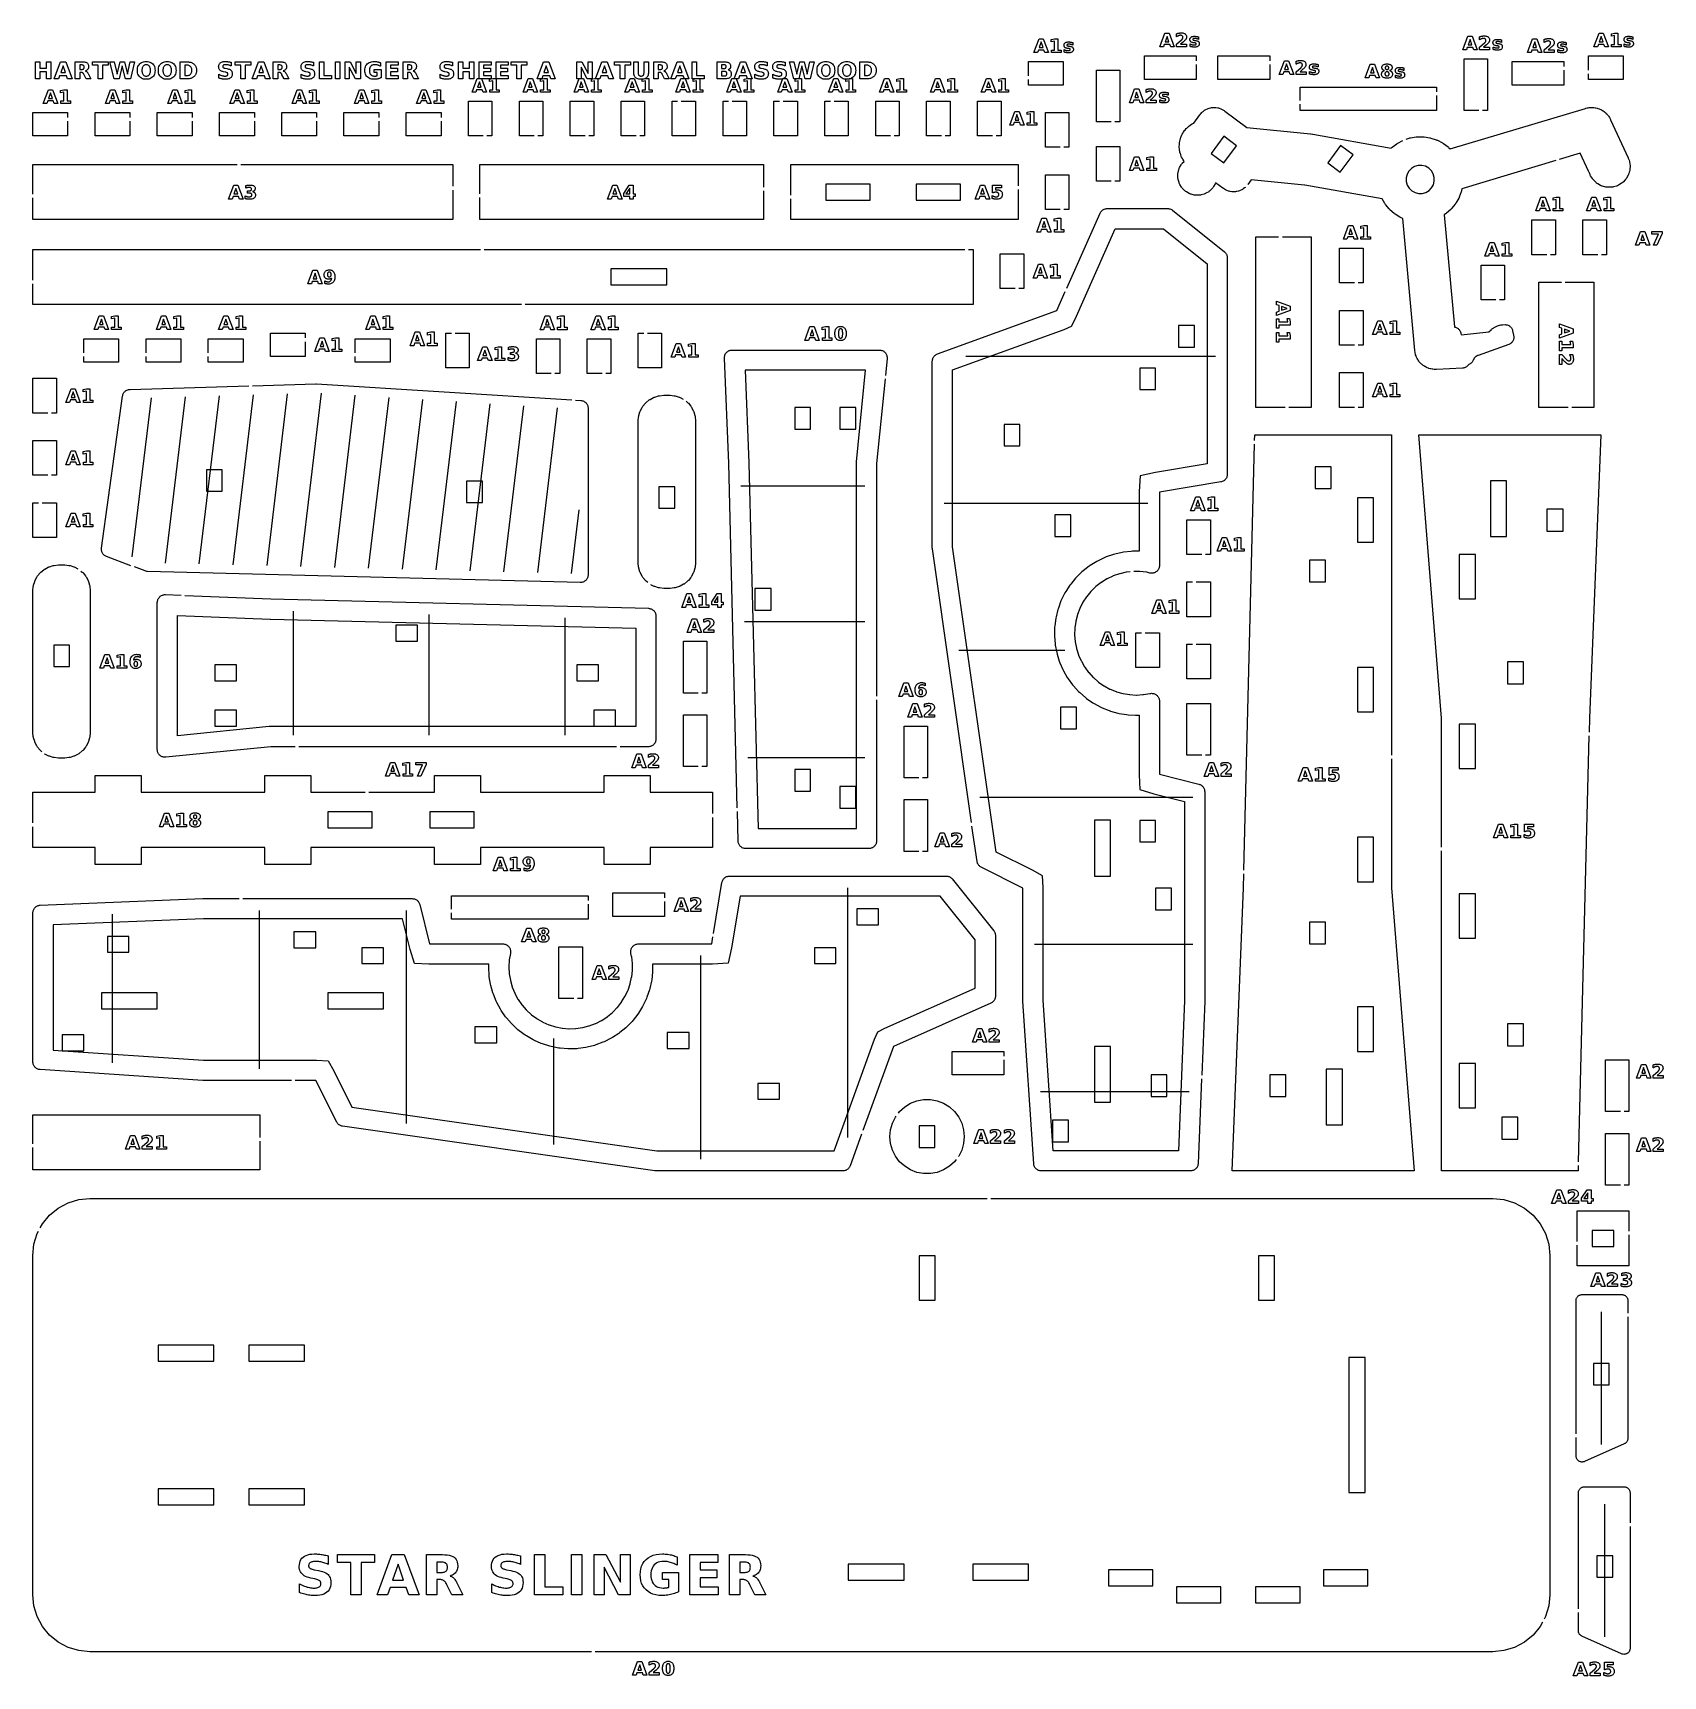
# Model space of a CAD drawing. Header units: millimetres. Extents: x 9 to 297, y 5 to 295.
import ezdxf

# ---------------------------------------------------------------- set-up
doc = ezdxf.new("R2010")
doc.units = ezdxf.units.MM
for name, color, linetype in [('CUT', 1, 'CONTINUOUS'), ('ENGRAVE', 5, 'CONTINUOUS'), ('SCORE', 7, 'CONTINUOUS')]:
    doc.layers.add(name, color=color, linetype=linetype)

msp = doc.modelspace()

# ---------------------------------------------------------------- linework, layer by layer
at = {"layer": 'CUT', "color": 1}
for points in [[(214.575, 289.55), (214.575, 286.925), (205.425, 286.925), (205.425, 291.075), (214.575, 291.075), (214.575, 290.2)], [(227.575, 289.55), (227.575, 286.925), (218.425, 286.925), (218.425, 291.075), (227.575, 291.075), (227.575, 290.2)], [(264.55, 281.425), (261.925, 281.425), (261.925, 290.575), (266.075, 290.575), (266.075, 281.425), (265.2, 281.425)], [(283.925, 288.55), (283.925, 291.075), (290.075, 291.075), (290.075, 286.925), (283.925, 286.925), (283.925, 287.9)], [(184.925, 287.55), (184.925, 290.075), (191.075, 290.075), (191.075, 285.925), (184.925, 285.925), (184.925, 286.9)], [(199.55, 279.425), (196.925, 279.425), (196.925, 288.575), (201.075, 288.575), (201.075, 279.425), (200.2, 279.425)], [(279.575, 288.55), (279.575, 285.925), (270.425, 285.925), (270.425, 290.075), (279.575, 290.075), (279.575, 289.2)], [(232.925, 283.2), (232.925, 285.575), (257.075, 285.575), (257.075, 284.75)], [(88.55, 276.925), (85.925, 276.925), (85.925, 283.075), (90.075, 283.075), (90.075, 276.925), (89.2, 276.925)], [(97.55, 276.925), (94.925, 276.925), (94.925, 283.075), (99.075, 283.075), (99.075, 276.925), (98.2, 276.925)], [(106.55, 276.925), (103.925, 276.925), (103.925, 283.075), (108.075, 283.075), (108.075, 276.925), (107.2, 276.925)], [(115.55, 276.925), (112.925, 276.925), (112.925, 283.075), (117.075, 283.075), (117.075, 276.925), (116.2, 276.925)], [(123.55, 283.075), (126.075, 283.075), (126.075, 276.925), (121.925, 276.925), (121.925, 283.075), (122.9, 283.075)], [(132.55, 283.075), (135.075, 283.075), (135.075, 276.925), (130.925, 276.925), (130.925, 283.075), (131.9, 283.075)], [(141.55, 283.075), (144.075, 283.075), (144.075, 276.925), (139.925, 276.925), (139.925, 283.075), (140.9, 283.075)], [(150.55, 283.075), (153.075, 283.075), (153.075, 276.925), (148.925, 276.925), (148.925, 283.075), (149.9, 283.075)], [(160.55, 276.925), (157.925, 276.925), (157.925, 283.075), (162.075, 283.075), (162.075, 276.925), (161.2, 276.925)], [(169.55, 276.925), (166.925, 276.925), (166.925, 283.075), (171.075, 283.075), (171.075, 276.925), (170.2, 276.925)], [(178.55, 276.925), (175.925, 276.925), (175.925, 283.075), (180.075, 283.075), (180.075, 276.925), (179.2, 276.925)], [(223.2375, 267.8383), (223.2308, 267.8316), (223.1315, 267.7504), (222.8536, 267.5451), (222.7469, 267.4741), (222.6337, 267.4139), (222.3211, 267.2667), (222.2025, 267.2179), (222.0798, 267.1809), (221.7444, 267.0975), (221.6187, 267.0727), (221.4911, 267.0604), (221.1459, 267.0441), (221.0177, 267.0443), (220.8901, 267.0571), (220.5484, 267.1085), (220.4227, 267.1337), (220.3001, 267.1711), (219.975, 267.2882), (219.8566, 267.3374), (219.7437, 267.3981), (219.3948, 267.6081), (219.2898, 267.6785), (218.0043, 268.6356), (217.9858, 268.5847), (217.9246, 268.46), (217.6467, 267.9622), (217.5869, 267.8652), (217.5179, 267.7724), (217.4421, 267.6873), (217.0507, 267.2844), (216.9678, 267.2062), (216.8772, 267.1345), (216.782, 267.0719), (216.2996, 266.784), (216.1993, 266.7299), (216.0932, 266.6841), (215.985, 266.6483), (215.4446, 266.495), (215.3337, 266.4687), (215.2193, 266.452), (215.1055, 266.4454), (214.5439, 266.4372), (214.43, 266.4405), (214.3152, 266.454), (214.2036, 266.477), (213.6589, 266.6145), (213.5497, 266.6472), (213.4423, 266.6899), (213.3405, 266.741), (212.85, 267.0148), (212.753, 267.0746), (212.6603, 267.1436), (212.5751, 267.2194), (212.1722, 267.6108), (212.094, 267.6937), (212.0223, 267.7844), (211.9597, 267.8796), (211.6718, 268.3619), (211.6177, 268.4622), (211.5719, 268.5684), (211.5361, 268.6765), (211.3829, 269.2169), (211.3566, 269.3278), (211.3398, 269.4422), (211.3332, 269.556), (211.325, 270.1176), (211.3284, 270.2315), (211.3418, 270.3464), (211.3648, 270.458), (211.5023, 271.0026), (211.535, 271.1118), (211.5777, 271.2192), (211.6288, 271.321), (211.9026, 271.8115), (211.9624, 271.9085), (212.0315, 272.0012), (212.1072, 272.0864), (212.4396, 272.4286), (212.3703, 272.5279), (212.1991, 272.8011), (212.1373, 272.9113), (211.9936, 273.2), (211.9429, 273.3158), (211.8282, 273.6172), (211.7891, 273.7373), (211.7045, 274.0485), (211.6774, 274.1719), (211.6237, 274.4899), (211.6088, 274.6154), (211.5865, 274.9371), (211.584, 275.0634), (211.5934, 275.3857), (211.6032, 275.5117), (211.6442, 275.8316), (211.6663, 275.9559), (211.7384, 276.2703), (211.7727, 276.3919), (211.8752, 276.6976), (211.9212, 276.8153), (212.0532, 277.1095), (212.1105, 277.2221), (212.2708, 277.502), (212.3388, 277.6084), (212.5257, 277.8712), (212.6039, 277.9705), (212.8156, 278.2137), (212.9032, 278.3048), (213.1377, 278.5261), (213.2338, 278.6082), (213.4889, 278.8055), (213.5925, 278.8777), (213.8657, 279.049), (213.9759, 279.1108), (214.1108, 279.1779), (214.1221, 279.1843), (214.1304, 279.1943), (215.2409, 280.6859), (215.3212, 280.7834), (215.5953, 281.0847), (215.6861, 281.1752), (215.7853, 281.2563), (216.0633, 281.4616), (216.17, 281.5327), (216.2832, 281.5929), (216.5958, 281.7401), (216.7143, 281.7889), (216.8371, 281.8259), (217.1724, 281.9092), (217.2982, 281.934), (217.4258, 281.9463), (217.771, 281.9627), (217.8992, 281.9624), (218.0267, 281.9496), (218.3685, 281.8983), (218.4941, 281.873), (218.6167, 281.8356), (218.9419, 281.7186), (219.0602, 281.6693), (219.1732, 281.6087), (219.5221, 281.3987), (219.627, 281.3283), (223.5019, 278.4434), (223.5093, 278.4384), (223.5182, 278.4371), (234.7963, 277.3105), (234.8453, 277.3047), (235.1413, 277.2636), (235.1901, 277.2559), (249.0464, 274.787), (249.056, 274.797), (249.1316, 274.8702), (249.2128, 274.9371), (250.0161, 275.5464), (250.1024, 275.6065), (250.1932, 275.6595), (251.074, 276.1268)], [(257.075, 284.1), (257.075, 281.425), (232.925, 281.425), (232.925, 282.55)], [(251.6827, 276.3528), (252.2318, 276.5388), (252.3327, 276.5685), (252.4357, 276.59), (253.4301, 276.7562), (253.5344, 276.7693), (253.6395, 276.774), (254.6477, 276.7785), (254.7529, 276.7748), (254.8573, 276.7625), (255.8532, 276.6053), (255.9564, 276.5847), (256.0575, 276.5559), (257.0153, 276.2409), (257.1138, 276.204), (257.209, 276.1593), (258.1038, 275.6948), (258.1952, 275.6426), (258.282, 275.5832), (259.0907, 274.9811), (259.1725, 274.9149), (259.2487, 274.8424), (259.4471, 274.6376), (283.4066, 281.8035), (283.4659, 281.8197), (283.715, 281.8814), (283.8356, 281.9052), (284.0608, 281.9387), (284.183, 281.9509), (284.4104, 281.9627), (284.5333, 281.9632), (284.7608, 281.9533), (284.8831, 281.9421), (285.1086, 281.9106), (285.2293, 281.8878), (285.4508, 281.8349), (285.5688, 281.8007), (285.7842, 281.7269), (285.8984, 281.6816), (286.1058, 281.5877), (286.2152, 281.5317), (286.4127, 281.4184), (286.5163, 281.3523), (286.7021, 281.2206), (286.7988, 281.1449), (286.9712, 280.9962), (287.0603, 280.9116), (287.2178, 280.7471), (287.2984, 280.6544), (287.4395, 280.4757), (287.5109, 280.3757), (287.6343, 280.1844), (287.6959, 280.078), (287.8138, 279.85), (287.8407, 279.7948), (290.9242, 273.0619), (290.9491, 273.0038), (291.0471, 272.7588), (291.0882, 272.6393), (291.1534, 272.4144), (291.1826, 272.2915), (291.2255, 272.0613), (291.2425, 271.9361), (291.2626, 271.7028), (291.2672, 271.5765), (291.2643, 271.3424), (291.2566, 271.2163), (291.2308, 270.9835), (291.2107, 270.8588), (291.1622, 270.6297), (291.13, 270.5075), (291.0592, 270.2843), (291.0152, 270.1659), (290.9826, 270.0899), (290.9235, 269.9697), (290.6459, 269.4723), (290.5833, 269.3713), (290.5636, 269.3427), (290.4972, 269.2542), (290.4235, 269.1716), (290.0213, 268.7576), (289.9023, 268.6494), (289.8557, 268.6121), (289.7111, 268.5118), (289.221, 268.2193), (289.1325, 268.171), (289.0405, 268.1297), (288.9921, 268.1101), (288.8614, 268.0654), (288.3153, 267.9105), (288.1997, 267.8834), (288.1656, 267.877), (288.056, 267.8614), (287.9455, 267.8551), (287.3683, 267.8467), (287.2077, 267.8545), (287.1484, 267.861), (286.9752, 267.8923), (286.4218, 268.032), (286.325, 268.0605), (286.2308, 268.0963), (286.1828, 268.1167), (286.0587, 268.1775), (285.563, 268.4541), (285.4621, 268.5167), (285.4335, 268.5364), (285.3449, 268.6028), (285.2623, 268.6765), (284.8483, 269.0787), (284.7402, 269.1977), (284.7029, 269.2443), (284.6026, 269.3889), (284.2996, 269.8965), (284.2455, 269.9968), (284.1997, 270.1029), (284.1639, 270.2111), (284.1123, 270.3932), (284.1067, 270.4096), (284.0471, 270.4849), (283.9779, 270.5919), (283.9202, 270.7034), (282.4774, 273.8539), (278.7626, 272.7429)], [(15.075, 279.55), (15.075, 276.925), (8.925, 276.925), (8.925, 281.075), (15.075, 281.075), (15.075, 280.2)], [(26.075, 279.55), (26.075, 276.925), (19.925, 276.925), (19.925, 281.075), (26.075, 281.075), (26.075, 280.2)], [(37.075, 279.55), (37.075, 276.925), (30.925, 276.925), (30.925, 281.075), (37.075, 281.075), (37.075, 280.2)], [(48.075, 279.55), (48.075, 276.925), (41.925, 276.925), (41.925, 281.075), (48.075, 281.075), (48.075, 280.2)], [(59.075, 279.55), (59.075, 276.925), (52.925, 276.925), (52.925, 281.075), (59.075, 281.075), (59.075, 280.2)], [(70.075, 279.55), (70.075, 276.925), (63.925, 276.925), (63.925, 281.075), (70.075, 281.075), (70.075, 280.2)], [(81.075, 279.55), (81.075, 276.925), (74.925, 276.925), (74.925, 281.075), (81.075, 281.075), (81.075, 280.2)], [(190.55, 274.925), (187.925, 274.925), (187.925, 281.075), (192.075, 281.075), (192.075, 274.925), (191.2, 274.925)], [(199.55, 268.925), (196.925, 268.925), (196.925, 275.075), (201.075, 275.075), (201.075, 268.925), (200.2, 268.925)], [(8.925, 266.6173), (8.925, 271.875), (45.0173, 271.875)], [(45.6673, 271.875), (83.1577, 271.875), (83.1577, 268.0154)], [(87.925, 266.7), (87.925, 271.875), (138.075, 271.875), (138.075, 267.85)], [(142.925, 266.45), (142.925, 271.875), (183.075, 271.875), (183.075, 268.1)], [(278.1399, 272.5566), (261.5515, 267.5953), (261.4834, 267.2539), (261.4586, 267.1517), (261.4258, 267.0518), (261.0725, 266.1075), (261.0317, 266.0105), (260.9832, 265.9172), (260.483, 265.0418), (260.4271, 264.9527), (260.3643, 264.8683), (259.7302, 264.0845), (259.6608, 264.0054), (259.5852, 263.9322), (258.8336, 263.2603), (258.7524, 263.1934), (258.6661, 263.1333), (258.4297, 262.9823), (260.2173, 243.1449), (260.3033, 243.1325), (260.4261, 243.1026), (260.5456, 243.0612), (260.6605, 243.0085), (260.7699, 242.9452), (260.8727, 242.8717), (260.9681, 242.7888), (261.0551, 242.6972), (261.1331, 242.5976), (261.2011, 242.4911), (261.2588, 242.3787), (261.3054, 242.2612), (261.3406, 242.1398), (261.3638, 242.0174), (261.4038, 241.7323), (266.3222, 242.2888), (266.3278, 242.2897), (266.3319, 242.2936), (266.6954, 242.6678), (266.7781, 242.7459), (266.8687, 242.8175), (266.9637, 242.8801), (267.4932, 243.1964), (267.5935, 243.2505), (267.6996, 243.2963), (267.8078, 243.3322), (268.4009, 243.5006), (268.5118, 243.5269), (268.6261, 243.5437), (268.7398, 243.5504), (269.1842, 243.557), (269.314, 243.5525), (269.4445, 243.5349), (269.5726, 243.5044), (269.697, 243.4614), (269.8166, 243.4062), (269.9301, 243.3394), (270.0364, 243.2617), (270.1344, 243.1738), (270.2233, 243.0766), (270.3021, 242.9711), (270.37, 242.8583), (270.4264, 242.7393), (270.4707, 242.6153), (270.502, 242.4893), (270.6617, 241.6758), (270.6665, 241.6536), (270.6713, 241.6333), (270.6725, 241.6287), (270.6985, 241.5024), (270.712, 241.3723), (270.7127, 241.2416), (270.7005, 241.1113), (270.6755, 240.983), (270.638, 240.8577), (270.5883, 240.7367), (270.5269, 240.6212), (270.4545, 240.5123), (270.3716, 240.4111), (270.2792, 240.3186), (270.1781, 240.2356), (270.0694, 240.163), (269.9539, 240.1014), (269.8348, 240.0523), (264.3986, 238.1185), (264.3853, 238.1136), (264.3731, 238.1089), (264.3599, 238.1036), (264.3014, 238.0796), (264.2753, 238.0681), (264.2518, 238.0571), (264.2263, 238.0443), (264.1775, 238.0185), (264.1527, 238.0046), (264.1303, 237.9913), (264.1062, 237.9761), (264.0602, 237.9457), (264.0368, 237.9294), (264.0158, 237.914), (263.9932, 237.8966), (263.9504, 237.8619), (263.9287, 237.8434), (263.9093, 237.826), (263.8885, 237.8065), (263.8493, 237.7678), (263.8295, 237.7473), (263.8118, 237.7281), (263.793, 237.7067), (263.7577, 237.6644), (263.74, 237.6421), (263.7243, 237.6213), (263.7077, 237.5981), (263.6766, 237.5526), (263.6611, 237.5287), (263.6475, 237.5064), (263.6332, 237.4818), (263.6067, 237.4334), (263.5936, 237.4081), (263.5822, 237.3847), (263.5704, 237.3588), (263.5487, 237.3081), (263.5381, 237.2816), (263.5374, 237.2796), (263.4883, 237.1646), (263.4275, 237.0533), (263.3565, 236.9483), (263.2757, 236.8506), (263.1859, 236.7611), (263.088, 236.6805), (262.9828, 236.6097), (262.8714, 236.5492), (262.7547, 236.4997), (262.7025, 236.4832), (262.6963, 236.4809), (262.6418, 236.3992), (262.5591, 236.2985), (262.467, 236.2063), (262.3663, 236.1237), (262.258, 236.0514), (262.1431, 235.99), (262.0227, 235.9402), (261.898, 235.9025), (261.7702, 235.8772), (261.6424, 235.8648), (257.0772, 235.6461), (257.0158, 235.6446), (256.7589, 235.6446), (256.636, 235.6504), (256.4092, 235.6722), (256.2874, 235.6897), (256.0637, 235.733), (255.9442, 235.7621), (255.7256, 235.8265), (255.6094, 235.8668), (255.3979, 235.9518), (255.2862, 236.0031), (255.0838, 236.1078), (254.9774, 236.1695), (254.7859, 236.2931), (254.6859, 236.3647), (254.5071, 236.506), (254.4143, 236.5868), (254.2498, 236.7445), (254.1652, 236.8337), (254.0165, 237.0064), (253.9408, 237.1033), (253.8092, 237.2894), (253.7431, 237.3931), (253.6299, 237.5909), (253.574, 237.7004), (253.4802, 237.9081), (253.4349, 238.0225), (253.3614, 238.2382), (253.3273, 238.3563), (253.2746, 238.5781), (253.2519, 238.6989), (253.2167, 238.9534), (253.2097, 239.0145), (251.1092, 262.3248), (250.784, 262.4616), (250.6887, 262.5063), (250.5974, 262.5585), (249.7429, 263.0935), (249.656, 263.1529), (249.5742, 263.2191), (248.8166, 263.8843), (248.7404, 263.9568), (248.6703, 264.0352), (248.0292, 264.8134), (247.9657, 264.8972), (247.909, 264.9858), (247.4471, 265.7778), (233.7573, 268.2171), (233.7127, 268.2233), (224.3031, 269.1632), (223.676, 268.3209), (223.6745, 268.319)], [(83.1577, 267.3654), (83.1577, 262.125), (8.925, 262.125), (8.925, 265.9673)], [(183.075, 267.45), (183.075, 262.125), (142.925, 262.125), (142.925, 265.8)], [(190.55, 263.925), (187.925, 263.925), (187.925, 270.075), (192.075, 270.075), (192.075, 263.925), (191.2, 263.925)], [(138.075, 267.2), (138.075, 262.125), (87.925, 262.125), (87.925, 266.05)], [(191.702, 250.0143), (197.5891, 263.2601), (197.6476, 263.3764), (197.718, 263.4881), (197.7988, 263.5925), (197.8892, 263.6887), (197.9884, 263.7758), (198.0955, 263.853), (198.2096, 263.9195), (198.3294, 263.9748), (198.4541, 264.0184), (198.5823, 264.0498), (198.713, 264.0687), (198.843, 264.075), (209.5458, 264.075), (209.6763, 264.0687), (209.8074, 264.0496), (209.9361, 264.018), (210.0611, 263.9741), (210.1814, 263.9184), (210.2957, 263.8515), (210.4015, 263.7748), (219.5604, 256.4477), (219.6615, 256.3583), (219.7544, 256.2578), (219.837, 256.1486), (219.9082, 256.0318), (219.9675, 255.9085), (220.0142, 255.7798), (220.0479, 255.6472), (220.0683, 255.5119), (220.075, 255.3771), (220.075, 217.0994), (220.0682, 216.9634), (220.0475, 216.827), (220.0132, 216.6933), (219.9657, 216.5637), (219.9054, 216.4396), (219.833, 216.3221), (219.7492, 216.2124), (219.6548, 216.1117), (219.5509, 216.021), (219.4383, 215.9412), (219.3183, 215.873), (219.1921, 215.8172), (219.0609, 215.7744), (218.9279, 215.7453), (208.075, 213.9365), (208.075, 200.981), (208.0683, 200.8463), (208.0479, 200.711), (208.0143, 200.5784), (207.9676, 200.4499), (207.9084, 200.3266), (207.8372, 200.2098), (207.7547, 200.1006), (207.6619, 200.0002), (207.5595, 199.9095), (207.4486, 199.8294), (207.3303, 199.7607), (207.2057, 199.7042), (207.0762, 199.6603), (206.9429, 199.6294), (206.8073, 199.612), (206.6705, 199.6081), (206.5341, 199.6178), (206.4011, 199.6408), (205.8311, 199.7685), (205.7646, 199.7796), (204.6354, 199.9046), (204.5681, 199.9083), (203.555, 199.9083)], [(276.55, 255.925), (273.925, 255.925), (273.925, 262.075), (278.075, 262.075), (278.075, 255.925), (277.2, 255.925)], [(285.55, 255.925), (282.925, 255.925), (282.925, 262.075), (287.075, 262.075), (287.075, 255.925), (286.2, 255.925)], [(230.3, 228.925), (225.125, 228.925), (225.125, 259.075), (229.15, 259.075)], [(229.8, 259.075), (234.875, 259.075), (234.875, 228.925), (230.95, 228.925)], [(8.925, 251.45), (8.925, 256.875), (88.05, 256.875)], [(88.7, 256.875), (173.65, 256.875)], [(174.3, 256.875), (175.1232, 256.875), (175.1232, 247.125), (95.9464, 247.125)], [(182.55, 249.925), (179.925, 249.925), (179.925, 256.075), (184.075, 256.075), (184.075, 249.925), (183.2, 249.925)], [(242.55, 250.925), (239.925, 250.925), (239.925, 257.075), (244.075, 257.075), (244.075, 250.925), (243.2, 250.925)], [(267.55, 247.925), (264.925, 247.925), (264.925, 254.075), (269.075, 254.075), (269.075, 247.925), (268.2, 247.925)], [(95.2964, 247.125), (8.925, 247.125), (8.925, 250.8)], [(280.3, 228.925), (275.125, 228.925), (275.125, 251.075), (279.15, 251.075)], [(279.8, 251.075), (284.875, 251.075), (284.875, 228.925), (280.95, 228.925)], [(174.8461, 155.5468), (167.9384, 203.9006), (167.925, 204.0897), (167.925, 237.0914), (167.932, 237.2292), (167.9533, 237.3676), (167.9886, 237.503), (168.0374, 237.6342), (168.0993, 237.7597), (168.1737, 237.8783), (168.2597, 237.9887), (168.3565, 238.0898), (168.4631, 238.1806), (168.5784, 238.26), (168.7011, 238.3273), (168.8283, 238.381), (189.9419, 246.0587), (189.9443, 246.0597), (189.9455, 246.062), (191.4381, 249.4203)], [(242.55, 239.925), (239.925, 239.925), (239.925, 246.075), (244.075, 246.075), (244.075, 239.925), (243.2, 239.925)], [(57.075, 240.55), (57.075, 237.925), (50.925, 237.925), (50.925, 242.075), (57.075, 242.075), (57.075, 241.2)], [(83.55, 242.075), (86.075, 242.075), (86.075, 235.925), (81.925, 235.925), (81.925, 242.075), (82.9, 242.075)], [(117.55, 242.075), (120.075, 242.075), (120.075, 235.925), (115.925, 235.925), (115.925, 242.075), (116.9, 242.075)], [(17.925, 238.55), (17.925, 241.075), (24.075, 241.075), (24.075, 236.925), (17.925, 236.925), (17.925, 237.9)], [(28.925, 238.55), (28.925, 241.075), (35.075, 241.075), (35.075, 236.925), (28.925, 236.925), (28.925, 237.9)], [(39.925, 238.55), (39.925, 241.075), (46.075, 241.075), (46.075, 236.925), (39.925, 236.925), (39.925, 237.9)], [(65.925, 238.55), (65.925, 241.075), (72.075, 241.075), (72.075, 236.925), (65.925, 236.925), (65.925, 237.9)], [(100.55, 234.925), (97.925, 234.925), (97.925, 241.075), (102.075, 241.075), (102.075, 234.925), (101.2, 234.925)], [(109.55, 234.925), (106.925, 234.925), (106.925, 241.075), (111.075, 241.075), (111.075, 234.925), (110.2, 234.925)], [(133.4469, 158.1228), (131.9252, 218.993), (131.9249, 219.0021), (131.1791, 237.6469), (131.1805, 237.7834), (131.1958, 237.9209), (131.2249, 238.0562), (131.2674, 238.1879), (131.323, 238.3146), (131.391, 238.4352), (131.4707, 238.5482), (131.5615, 238.6527), (131.6622, 238.7475), (131.772, 238.8318), (131.8897, 238.9045), (132.0141, 238.9651), (132.144, 239.0129), (132.278, 239.0473), (132.4148, 239.0681), (132.5512, 239.075), (158.5654, 239.075), (158.6984, 239.0685), (158.832, 239.0486), (158.963, 239.0158), (159.0902, 238.9702), (159.2123, 238.9124), (159.3281, 238.8429), (159.4365, 238.7624), (159.5365, 238.6717), (159.6272, 238.5715), (159.7075, 238.463), (159.7769, 238.347), (159.8345, 238.2249), (159.8799, 238.0977), (159.9125, 237.9666), (159.9322, 237.833), (159.9386, 237.6981), (159.9319, 237.565), (159.6351, 234.5972)], [(11.55, 227.925), (8.925, 227.925), (8.925, 234.075), (13.075, 234.075), (13.075, 227.925), (12.2, 227.925)], [(26.2697, 200.9437), (21.9454, 202.5654), (21.8254, 202.6171), (21.7094, 202.681), (21.6, 202.7557), (21.4984, 202.8407), (21.4054, 202.935), (21.3219, 203.0378), (21.2487, 203.1482), (21.1864, 203.2651), (21.1357, 203.3875), (21.097, 203.5142), (21.0706, 203.644), (21.0569, 203.7757), (21.0559, 203.9082), (21.0675, 204.0383), (24.7757, 230.9226), (24.801, 231.0563), (24.8401, 231.1885), (24.8922, 231.3161), (24.9569, 231.4379), (25.0334, 231.5526), (25.1211, 231.659), (25.2189, 231.7561), (25.326, 231.843), (25.4413, 231.9187), (25.5635, 231.9824), (25.6915, 232.0336), (25.824, 232.0718), (25.9597, 232.0964), (26.0952, 232.1072), (47.1015, 232.7251)], [(47.7513, 232.7442), (58.9398, 233.0733), (59.0626, 233.0712), (104.2083, 230.2496)], [(159.5704, 233.9505), (158.078, 219.0266), (158.075, 218.9657), (158.075, 177.875)], [(242.55, 228.925), (239.925, 228.925), (239.925, 235.075), (244.075, 235.075), (244.075, 228.925), (243.2, 228.925)], [(104.8571, 230.2091), (105.7877, 230.1509), (105.9231, 230.1356), (106.0582, 230.1063), (106.1897, 230.0637), (106.3162, 230.008), (106.4365, 229.9399), (106.5493, 229.8601), (106.6536, 229.7694), (106.7483, 229.6687), (106.8323, 229.5589), (106.9049, 229.4413), (106.9653, 229.317), (107.013, 229.1873), (107.0474, 229.0534), (107.0681, 228.9168), (107.075, 228.7806), (107.075, 199.3319), (107.0683, 199.1968), (107.0478, 199.0612), (107.0139, 198.9283), (106.967, 198.7994), (106.9075, 198.6759), (106.836, 198.5588), (106.7531, 198.4495), (106.6598, 198.349), (106.5569, 198.2583), (106.4455, 198.1783), (106.3267, 198.1098), (106.2017, 198.0535), (106.0717, 198.0099), (105.938, 197.9794), (105.8019, 197.9624), (105.6666, 197.9592), (29.2145, 199.9195), (29.0644, 199.9317), (28.9146, 199.9608), (28.771, 200.0058), (26.8784, 200.7155)], [(117.6571, 197.9427), (117.3452, 198.1987), (117.2683, 198.2683), (117.1987, 198.3452), (116.7617, 198.8776), (116.7, 198.9609), (116.6467, 199.0498), (116.322, 199.6573), (116.2776, 199.751), (116.2427, 199.8486), (116.0428, 200.5078), (116.0176, 200.6084), (116.0024, 200.7109), (115.93, 201.4456), (115.925, 201.5473), (115.925, 226.4527), (115.93, 226.5544), (116.0024, 227.2891), (116.0176, 227.3916), (116.0428, 227.4922), (116.2427, 228.1514), (116.2776, 228.249), (116.322, 228.3427), (116.6467, 228.9502), (116.7, 229.0391), (116.7617, 229.1224), (117.1987, 229.6548), (117.2683, 229.7317), (117.3452, 229.8013), (117.8776, 230.2383), (117.9609, 230.3), (118.0498, 230.3533), (118.6573, 230.678), (118.751, 230.7224), (118.8486, 230.7573), (119.5078, 230.9572), (119.6084, 230.9824), (119.7109, 230.9976), (120.4456, 231.07), (120.5473, 231.075), (121.4527, 231.075), (121.5544, 231.07), (122.2891, 230.9976), (122.3916, 230.9824), (122.4922, 230.9572), (123.1514, 230.7573), (123.249, 230.7224), (123.3427, 230.678), (123.8645, 230.3991)], [(124.3895, 230.0191), (124.6548, 229.8013), (124.7317, 229.7317), (124.8013, 229.6548), (125.2383, 229.1224), (125.3, 229.0391), (125.3533, 228.9502), (125.678, 228.3427), (125.7224, 228.249), (125.7573, 228.1514), (125.9572, 227.4922), (125.9824, 227.3916), (125.9976, 227.2891), (126.07, 226.5544), (126.075, 226.4527), (126.075, 201.5473), (126.07, 201.4456), (125.9976, 200.7109), (125.9824, 200.6084), (125.9572, 200.5078), (125.7573, 199.8486), (125.7224, 199.751), (125.678, 199.6573), (125.3533, 199.0498), (125.3, 198.9609), (125.2383, 198.8776), (124.8013, 198.3452), (124.7317, 198.2683), (124.6548, 198.1987), (124.1224, 197.7617), (124.0391, 197.7), (123.9502, 197.6467), (123.3427, 197.322), (123.249, 197.2776), (123.1514, 197.2427), (122.4922, 197.0428), (122.3916, 197.0176), (122.2891, 197.0024), (121.5544, 196.93), (121.4527, 196.925), (120.5473, 196.925), (120.4456, 196.93), (119.7109, 197.0024), (119.6084, 197.0176), (119.5078, 197.0428), (118.8486, 197.2427), (118.751, 197.2776), (118.6573, 197.322), (118.1886, 197.5725)], [(224.9025, 223.1027), (224.9269, 224.075), (249.075, 224.075), (249.075, 167.4457)], [(257.925, 151.2043), (257.925, 173.997), (253.9188, 224.075), (286.0781, 224.075), (284.075, 173.9976), (284.0131, 171.5233)], [(11.55, 216.925), (8.925, 216.925), (8.925, 223.075), (13.075, 223.075), (13.075, 216.925), (12.2, 216.925)], [(223.0031, 147.1265), (224.8863, 222.4529)], [(10.55, 212.075), (13.075, 212.075), (13.075, 205.925), (8.925, 205.925), (8.925, 212.075), (9.9, 212.075)], [(215.55, 202.925), (212.925, 202.925), (212.925, 209.075), (217.075, 209.075), (217.075, 202.925), (216.2, 202.925)], [(10.5318, 168.0455), (10.3452, 168.1987), (10.2683, 168.2683), (10.1987, 168.3452), (9.7617, 168.8776), (9.7, 168.9609), (9.6467, 169.0498), (9.322, 169.6573), (9.2776, 169.751), (9.2427, 169.8486), (9.0428, 170.5078), (9.0176, 170.6084), (9.0024, 170.7109), (8.93, 171.4456), (8.925, 171.5473), (8.925, 196.4527), (8.93, 196.5544), (9.0024, 197.2891), (9.0176, 197.3916), (9.0428, 197.4922), (9.2427, 198.1514), (9.2776, 198.249), (9.322, 198.3427), (9.6467, 198.9502), (9.7, 199.0391), (9.7617, 199.1224), (10.1987, 199.6548), (10.2683, 199.7317), (10.3452, 199.8013), (10.8776, 200.2383), (10.9609, 200.3), (11.0498, 200.3533), (11.6573, 200.678), (11.751, 200.7224), (11.8486, 200.7573), (12.5078, 200.9572), (12.6084, 200.9824), (12.7109, 200.9976), (13.4456, 201.07), (13.5473, 201.075), (14.4527, 201.075), (14.5544, 201.07), (15.2891, 200.9976), (15.3916, 200.9824), (15.4922, 200.9572), (16.1514, 200.7573), (16.249, 200.7224), (16.3427, 200.678), (16.9012, 200.3795)], [(17.4216, 199.9927), (17.6548, 199.8013), (17.7317, 199.7317), (17.8013, 199.6548), (18.2383, 199.1224), (18.3, 199.0391), (18.3533, 198.9502), (18.678, 198.3427), (18.7224, 198.249), (18.7573, 198.1514), (18.9572, 197.4922), (18.9824, 197.3916), (18.9976, 197.2891), (19.07, 196.5544), (19.075, 196.4527), (19.075, 171.5473), (19.07, 171.4456), (18.9976, 170.7109), (18.9824, 170.6084), (18.9572, 170.5078), (18.7573, 169.8486), (18.7224, 169.751), (18.678, 169.6573), (18.3533, 169.0498), (18.3, 168.9609), (18.2383, 168.8776), (17.8013, 168.3452), (17.7317, 168.2683), (17.6548, 168.1987), (17.1224, 167.7617), (17.0391, 167.7), (16.9502, 167.6467), (16.3427, 167.322), (16.249, 167.2776), (16.1514, 167.2427), (15.4922, 167.0428), (15.3916, 167.0176), (15.2891, 167.0024), (14.5544, 166.93), (14.4527, 166.925), (13.5473, 166.925), (13.4456, 166.93), (12.7109, 167.0024), (12.6084, 167.0176), (12.5078, 167.0428), (11.8486, 167.2427), (11.751, 167.2776), (11.6573, 167.322), (11.0498, 167.6467), (11.0458, 167.6491)], [(202.9079, 199.854), (202.2354, 199.7796), (202.1689, 199.7685), (201.0602, 199.5201), (200.9954, 199.5017), (199.9208, 199.1328), (199.8583, 199.1074), (198.8309, 198.6226), (198.7716, 198.5905), (197.8037, 197.9955), (197.7483, 197.9571), (196.8517, 197.2593), (196.8009, 197.215), (195.9865, 196.4228), (195.9408, 196.3732), (195.2186, 195.4962), (195.1786, 195.4418), (194.5572, 194.4907), (194.5235, 194.4323), (194.0105, 193.4186), (193.9834, 193.3569), (193.5851, 192.2929), (193.5649, 192.2285), (193.286, 191.1271), (193.2731, 191.061), (193.1171, 189.9356), (193.1115, 189.8684), (193.0802, 188.7327), (193.0821, 188.6653), (193.1759, 187.5331), (193.1851, 187.4663), (193.4029, 186.3512), (193.4195, 186.2859), (193.7586, 185.2015), (193.7823, 185.1384), (194.2387, 184.098), (194.2691, 184.0378), (194.8372, 183.0539), (194.874, 182.9974), (195.5469, 182.082), (195.5898, 182.0299), (196.3592, 181.1941), (196.4076, 181.1471), (197.2643, 180.4009), (197.3175, 180.3595), (198.2512, 179.7121), (198.3086, 179.6768), (199.3078, 179.1361), (199.3688, 179.1073), (200.4214, 178.6798), (200.4852, 178.6579), (201.5784, 178.3487), (201.6442, 178.334), (202.7649, 178.147), (202.8319, 178.1396), (203.9663, 178.077), (204.0337, 178.077), (205.1681, 178.1396), (205.2351, 178.147), (206.3558, 178.334), (206.4011, 178.3441), (206.5341, 178.3671), (206.6705, 178.3768), (206.8073, 178.3729), (206.9429, 178.3555), (207.0762, 178.3247), (207.2057, 178.2807), (207.3303, 178.2242), (207.4486, 178.1555), (207.5595, 178.0754), (207.6619, 177.9847), (207.7547, 177.8843), (207.8372, 177.7751), (207.9084, 177.6583), (207.9676, 177.535), (208.0143, 177.4065), (208.0479, 177.2739), (208.0683, 177.1386), (208.075, 177.0039), (208.075, 164.0586), (215.0352, 162.3185), (215.1582, 162.2815), (215.2787, 162.2324), (215.3941, 162.1721), (215.5032, 162.1011), (215.6051, 162.0202), (215.699, 161.9299), (215.7838, 161.8312), (215.859, 161.725), (215.9238, 161.612), (215.9776, 161.4935), (216.02, 161.3704), (216.0505, 161.2439), (216.0689, 161.115), (216.075, 160.9868), (216.075, 124.0252), (216.0739, 123.9718), (215.5499, 110.8705)], [(214.55, 198.075), (217.075, 198.075), (217.075, 191.925), (212.925, 191.925), (212.925, 198.075), (213.9, 198.075)], [(55.2818, 168.925), (51.0343, 168.925), (50.9734, 168.922), (32.435, 167.0681), (32.3019, 167.0614), (32.167, 167.0678), (32.0334, 167.0875), (31.9023, 167.1201), (31.7751, 167.1655), (31.653, 167.2231), (31.537, 167.2925), (31.4285, 167.3728), (31.3283, 167.4635), (31.2376, 167.5635), (31.1571, 167.6719), (31.0876, 167.7877), (31.0298, 167.9098), (30.9842, 168.037), (30.9514, 168.168), (30.9315, 168.3016), (30.925, 168.4346), (30.925, 194.4488), (30.9319, 194.5852), (30.9527, 194.722), (30.9871, 194.856), (31.0349, 194.9859), (31.0955, 195.1103), (31.1682, 195.228), (31.2525, 195.3378), (31.3473, 195.4385), (31.4518, 195.5293), (31.5648, 195.609), (31.6854, 195.677), (31.8121, 195.7326), (31.9438, 195.7751), (32.0791, 195.8042), (32.2166, 195.8195), (32.3531, 195.8209), (35.1521, 195.709)], [(35.8015, 195.683), (50.9979, 195.0751), (51.007, 195.0748), (117.7362, 193.4066), (117.8668, 193.397), (117.9977, 193.3746), (118.1258, 193.3396), (118.2499, 193.2924), (118.369, 193.2335), (118.4817, 193.1634), (118.5872, 193.0827), (118.6844, 192.9922), (118.7724, 192.8928), (118.8505, 192.7853), (118.9177, 192.6708), (118.9737, 192.5504), (119.0177, 192.4251), (119.0495, 192.2961), (119.0687, 192.1647), (119.075, 192.0339), (119.075, 170.2982), (119.0685, 170.1652), (119.0487, 170.0317), (119.0159, 169.9008), (118.9704, 169.7738), (118.9127, 169.6518), (118.8433, 169.536), (118.763, 169.4277), (118.6723, 169.3277), (118.5723, 169.237), (118.464, 169.1567), (118.3482, 169.0873), (118.2262, 169.0296), (118.0992, 168.9841), (117.9683, 168.9513), (117.8348, 168.9315), (117.7018, 168.925), (112.7318, 168.925)], [(205.55, 189.075), (208.075, 189.075), (208.075, 182.925), (203.925, 182.925), (203.925, 189.075), (204.9, 189.075)], [(126.55, 178.425), (123.925, 178.425), (123.925, 187.575), (128.075, 187.575), (128.075, 178.425), (127.2, 178.425)], [(214.55, 187.075), (217.075, 187.075), (217.075, 180.925), (212.925, 180.925), (212.925, 187.075), (213.9, 187.075)], [(126.55, 165.425), (123.925, 165.425), (123.925, 174.575), (128.075, 174.575), (128.075, 165.425), (127.2, 165.425)], [(158.075, 177.225), (158.075, 152.2982), (158.0685, 152.1652), (158.0487, 152.0317), (158.0159, 151.9008), (157.9704, 151.7738), (157.9127, 151.6518), (157.8433, 151.536), (157.763, 151.4277), (157.6723, 151.3277), (157.5723, 151.237), (157.464, 151.1567), (157.3482, 151.0873), (157.2262, 151.0296), (157.0992, 150.9841), (156.9683, 150.9513), (156.8348, 150.9315), (156.7018, 150.925), (134.9661, 150.925), (134.8353, 150.9313), (134.7039, 150.9505), (134.5749, 150.9823), (134.4496, 151.0263), (134.3292, 151.0823), (134.2147, 151.1495), (134.1072, 151.2276), (134.0078, 151.3156), (133.9173, 151.4128), (133.8366, 151.5183), (133.7665, 151.631), (133.7076, 151.7501), (133.6604, 151.8742), (133.6254, 152.0023), (133.603, 152.1332), (133.5934, 152.2638), (133.4632, 157.473)], [(215.55, 167.425), (212.925, 167.425), (212.925, 176.575), (217.075, 176.575), (217.075, 167.425), (216.2, 167.425)], [(165.55, 163.425), (162.925, 163.425), (162.925, 172.575), (167.075, 172.575), (167.075, 163.425), (166.2, 163.425)], [(112.0818, 168.925), (55.9318, 168.925)], [(283.9969, 170.8735), (282.1137, 95.5471)], [(249.075, 166.7957), (249.075, 144.003), (253.0812, 93.925), (220.9219, 93.925), (222.925, 144.0024), (222.9869, 146.4767)], [(8.925, 155.45), (8.925, 160.875), (19.925, 160.875), (19.925, 163.875), (28.075, 163.875), (28.075, 160.875), (49.925, 160.875), (49.925, 163.875), (58.075, 163.875), (58.075, 160.875), (67.65, 160.875)], [(68.3, 160.875), (79.925, 160.875), (79.925, 163.875), (88.075, 163.875), (88.075, 160.875), (109.925, 160.875), (109.925, 163.875), (118.075, 163.875), (118.075, 160.875), (129.075, 160.875), (129.075, 157.1)], [(165.55, 150.425), (162.925, 150.425), (162.925, 159.575), (167.075, 159.575), (167.075, 150.425), (166.2, 150.425)], [(129.075, 156.45), (129.075, 151.125), (118.075, 151.125), (118.075, 148.125), (109.925, 148.125), (109.925, 151.125), (88.075, 151.125), (88.075, 148.125), (79.925, 148.125), (79.925, 151.125), (58.075, 151.125), (58.075, 148.125), (49.925, 148.125), (49.925, 151.125), (28.075, 151.125), (28.075, 148.125), (19.925, 148.125), (19.925, 151.125), (8.925, 151.125), (8.925, 154.8)], [(215.5239, 110.221), (214.9248, 95.2433), (214.9134, 95.114), (214.8894, 94.9847), (214.8532, 94.8583), (214.805, 94.7359), (214.7454, 94.6187), (214.6749, 94.5077), (214.594, 94.404), (214.5037, 94.3084), (214.4046, 94.2219), (214.2977, 94.1453), (214.184, 94.0793), (214.0645, 94.0244), (213.9403, 93.9812), (213.8125, 93.95), (213.6823, 93.9312), (213.5528, 93.925), (187.2143, 93.925), (187.0786, 93.9318), (186.9423, 93.9525), (186.8087, 93.9867), (186.6793, 94.0341), (186.5553, 94.0942), (186.4379, 94.1664), (186.3283, 94.25), (186.2276, 94.3442), (186.1369, 94.448), (186.057, 94.5603), (185.9888, 94.6801), (185.9329, 94.8061), (185.8899, 94.937), (185.8602, 95.0716), (185.8444, 95.2067), (183.928, 123.9531), (183.925, 124.042), (183.925, 143.9536), (176.5741, 147.6291), (176.46, 147.6932), (176.3511, 147.7691), (176.2501, 147.855), (176.1578, 147.9503), (176.0751, 148.0541), (176.0028, 148.1654), (175.9415, 148.2831), (175.8919, 148.4061), (175.8544, 148.5334), (175.8297, 148.6619), (174.938, 154.9034)], [(282.0975, 94.8973), (282.0731, 93.925), (257.925, 93.925), (257.925, 150.5543)], [(129.2471, 135.9389), (130.7453, 144.9279), (130.7744, 145.0609), (130.8172, 145.1921), (130.873, 145.3183), (130.9412, 145.4383), (131.021, 145.5509), (131.1117, 145.6548), (131.2124, 145.7492), (131.3221, 145.833), (131.4396, 145.9054), (131.5637, 145.9657), (131.6933, 146.0132), (131.827, 146.0475), (131.9634, 146.0682), (132.0994, 146.075), (170.3771, 146.075), (170.5119, 146.0683), (170.6472, 146.0479), (170.7798, 146.0142), (170.9085, 145.9675), (171.0318, 145.9082), (171.1486, 145.837), (171.2578, 145.7544), (171.3583, 145.6615), (171.4477, 145.5604), (178.7748, 136.4015), (178.8515, 136.2957), (178.9184, 136.1814), (178.9741, 136.0611), (179.018, 135.9361), (179.0496, 135.8074), (179.0687, 135.6763), (179.075, 135.5458), (179.075, 124.843), (179.0687, 124.713), (179.0498, 124.5823), (179.0184, 124.4541), (178.9748, 124.3294), (178.9195, 124.2096), (178.853, 124.0955), (178.7758, 123.9884), (178.6887, 123.8892), (178.5925, 123.7988), (178.4881, 123.718), (178.3764, 123.6476), (178.2601, 123.5891), (161.062, 115.9455), (161.0597, 115.9443), (161.0587, 115.9419), (155.645, 101.0543)], [(82.925, 140.2), (82.925, 142.575), (107.075, 142.575), (107.075, 141.75)], [(120.575, 141.55), (120.575, 138.925), (111.425, 138.925), (111.425, 143.075), (120.575, 143.075), (120.575, 142.2)], [(54.6286, 109.925), (39.042, 109.925), (38.9531, 109.928), (10.2067, 111.8444), (10.0716, 111.8602), (9.937, 111.8899), (9.8061, 111.9329), (9.6801, 111.9888), (9.5603, 112.057), (9.448, 112.1369), (9.3442, 112.2276), (9.25, 112.3283), (9.1664, 112.4379), (9.0942, 112.5553), (9.0341, 112.6793), (8.9867, 112.8087), (8.9525, 112.9423), (8.9318, 113.0786), (8.925, 113.2143), (8.925, 139.5528), (8.9312, 139.6823), (8.95, 139.8125), (8.9812, 139.9403), (9.0244, 140.0645), (9.0793, 140.184), (9.1453, 140.2977), (9.2219, 140.4046), (9.3084, 140.5037), (9.404, 140.594), (9.5077, 140.6749), (9.6187, 140.7454), (9.7359, 140.805), (9.8583, 140.8532), (9.9847, 140.8894), (10.114, 140.9134), (10.2433, 140.9248), (38.9718, 142.0739), (39.0252, 142.075), (45.3816, 142.075)], [(46.0316, 142.075), (75.9868, 142.075), (76.115, 142.0689), (76.2439, 142.0505), (76.3704, 142.02), (76.4935, 141.9776), (76.612, 141.9238), (76.725, 141.859), (76.8312, 141.7838), (76.9299, 141.699), (77.0202, 141.6051), (77.1011, 141.5032), (77.1721, 141.3941), (77.2324, 141.2787), (77.2815, 141.1582), (77.3185, 141.0352), (79.0586, 134.075), (92.0039, 134.075), (92.1386, 134.0683), (92.2739, 134.0479), (92.4065, 134.0143), (92.535, 133.9676), (92.6583, 133.9084), (92.7751, 133.8372), (92.8843, 133.7547), (92.9847, 133.6619), (93.0754, 133.5595), (93.1555, 133.4486), (93.2242, 133.3303), (93.2807, 133.2057), (93.3247, 133.0762), (93.3555, 132.9429), (93.3729, 132.8073), (93.3768, 132.6705), (93.3671, 132.5341), (93.3441, 132.4011), (93.334, 132.3558), (93.147, 131.2351), (93.1396, 131.1681), (93.077, 130.0337), (93.077, 129.9663), (93.1396, 128.8319), (93.147, 128.7649), (93.334, 127.6442), (93.3487, 127.5784), (93.6579, 126.4852), (93.6798, 126.4214), (94.1073, 125.3688), (94.1361, 125.3078), (94.6768, 124.3086), (94.7121, 124.2512), (95.3595, 123.3175), (95.4009, 123.2643), (96.1471, 122.4076), (96.1941, 122.3592), (97.0299, 121.5898), (97.082, 121.5469), (97.9974, 120.874), (98.0539, 120.8372), (99.0378, 120.2691), (99.098, 120.2387), (100.1384, 119.7823), (100.2015, 119.7586), (101.2859, 119.4195), (101.3512, 119.4029), (102.4663, 119.1851), (102.5331, 119.1759), (103.6653, 119.0821), (103.7327, 119.0802), (104.8684, 119.1115), (104.9356, 119.1171), (106.061, 119.2731), (106.1271, 119.286), (107.2285, 119.5649), (107.2929, 119.5851), (108.3569, 119.9834), (108.4186, 120.0105), (109.4323, 120.5235), (109.4907, 120.5572), (110.4418, 121.1786), (110.4962, 121.2186), (111.3732, 121.9408), (111.4228, 121.9865), (112.215, 122.8009), (112.2593, 122.8517), (112.9571, 123.7483), (112.9955, 123.8037), (113.5905, 124.7716), (113.6226, 124.8309), (114.1074, 125.8583), (114.1328, 125.9208), (114.5017, 126.9954), (114.5201, 127.0602), (114.7685, 128.1689), (114.7796, 128.2354), (114.9046, 129.3646), (114.9083, 129.4319), (114.9083, 130.5681), (114.9046, 130.6354), (114.7796, 131.7646), (114.7685, 131.8311), (114.6408, 132.4011), (114.6178, 132.5341), (114.6081, 132.6705), (114.612, 132.8073), (114.6294, 132.9429), (114.6603, 133.0762), (114.7042, 133.2057), (114.7607, 133.3303), (114.8294, 133.4486), (114.9095, 133.5595), (115.0002, 133.6619), (115.1006, 133.7547), (115.2098, 133.8372), (115.3266, 133.9084), (115.4499, 133.9676), (115.5784, 134.0143), (115.711, 134.0479), (115.8463, 134.0683), (115.981, 134.075), (128.9365, 134.075), (129.1403, 135.2978)], [(107.075, 141.1), (107.075, 138.425), (82.925, 138.425), (82.925, 139.55)], [(104.55, 124.425), (101.925, 124.425), (101.925, 133.575), (106.075, 133.575), (106.075, 124.425), (105.2, 124.425)], [(180.575, 113.55), (180.575, 110.925), (171.425, 110.925), (171.425, 115.075), (180.575, 115.075), (180.575, 114.2)], [(289.55, 104.425), (286.925, 104.425), (286.925, 113.575), (291.075, 113.575), (291.075, 104.425), (290.2, 104.425)], [(155.4229, 100.4434), (153.381, 94.8283), (153.3273, 94.7011), (153.26, 94.5784), (153.1806, 94.4631), (153.0898, 94.3565), (152.9887, 94.2597), (152.8783, 94.1737), (152.7597, 94.0993), (152.6342, 94.0374), (152.503, 93.9886), (152.3676, 93.9533), (152.2292, 93.932), (152.0914, 93.925), (119.0897, 93.925), (118.9006, 93.9384), (63.6619, 101.8297), (63.5334, 101.8544), (63.4061, 101.8919), (63.2831, 101.9415), (63.1654, 102.0028), (63.0541, 102.0751), (62.9503, 102.1578), (62.855, 102.2501), (62.7691, 102.3511), (62.6932, 102.46), (62.6291, 102.5741), (58.9536, 109.925), (55.2786, 109.925)], [(161.9342, 104.1562), (162.1408, 104.4298), (163.0375, 105.2472), (164.0691, 105.886), (165.2006, 106.3243), (166.3933, 106.5473), (167.6067, 106.5473), (168.7994, 106.3243), (169.9309, 105.886), (170.9625, 105.2472), (171.8592, 104.4298), (172.5905, 103.4615), (173.1313, 102.3753), (173.4634, 101.2082), (173.5753, 100), (173.4634, 98.7918), (173.1313, 97.6247), (172.5905, 96.5385), (172.5614, 96.5001)], [(8.925, 98.7), (8.925, 103.875), (49.075, 103.875), (49.075, 99.85)], [(172.1697, 95.9813), (171.8592, 95.5702), (170.9625, 94.7528), (169.9309, 94.114), (168.7994, 93.6757), (167.6067, 93.4527), (166.3933, 93.4527), (165.2006, 93.6757), (164.0691, 94.114), (163.0375, 94.7528), (162.1408, 95.5702), (161.4095, 96.5385), (160.8687, 97.6247), (160.5366, 98.7918), (160.4247, 100), (160.5366, 101.2082), (160.8687, 102.3753), (161.4095, 103.4615), (161.5425, 103.6375)], [(49.075, 99.2), (49.075, 94.125), (8.925, 94.125), (8.925, 98.05)], [(289.55, 91.425), (286.925, 91.425), (286.925, 100.575), (291.075, 100.575), (291.075, 91.425), (290.2, 91.425)], [(10.2328, 83.8682), (10.6226, 84.5976), (11.8756, 86.1244), (13.4024, 87.3774), (15.1443, 88.3084), (17.0344, 88.8818), (18.9963, 89.075), (177.6474, 89.075)], [(178.2974, 89.075), (267.0037, 89.075), (268.9656, 88.8818), (270.8557, 88.3084), (272.5976, 87.3774), (274.1244, 86.1244), (275.3774, 84.5976), (276.3084, 82.8557), (276.8818, 80.9656), (277.075, 79.0037), (277.075, 18.9963), (276.8818, 17.0344), (276.3084, 15.1443), (276.0728, 14.7035)], [(281.925, 81.45), (281.925, 86.875), (291.075, 86.875), (291.075, 83.3)], [(107.7008, 8.925), (18.9963, 8.925), (17.0344, 9.1182), (15.1443, 9.6916), (13.4024, 10.6226), (11.8756, 11.8756), (10.6226, 13.4024), (9.6916, 15.1443), (9.1182, 17.0344), (8.925, 18.9963), (8.925, 79.0037), (9.1182, 80.9656), (9.6916, 82.8557), (9.9264, 83.295)], [(291.075, 82.65), (291.075, 77.125), (281.925, 77.125), (281.925, 80.8)], [(281.725, 47.4331), (281.725, 71.0018), (281.7301, 71.1054), (281.7456, 71.2097), (281.7712, 71.3121), (281.8067, 71.4114), (281.8519, 71.5068), (281.9061, 71.5973), (281.9689, 71.682), (282.0398, 71.7602), (282.118, 71.8311), (282.2027, 71.8939), (282.2932, 71.9481), (282.3886, 71.9933), (282.4879, 72.0288), (282.5903, 72.0544), (282.6946, 72.0699), (282.7982, 72.075), (289.8018, 72.075), (289.9054, 72.0699), (290.0097, 72.0544), (290.1121, 72.0288), (290.2114, 71.9933), (290.3068, 71.9481), (290.3973, 71.8939), (290.482, 71.8311), (290.5602, 71.7602), (290.6311, 71.682), (290.6939, 71.5973), (290.7481, 71.5068), (290.7933, 71.4114), (290.8288, 71.3121), (290.8544, 71.2097), (290.8699, 71.1054), (290.875, 71.0018), (290.875, 68.793)], [(290.875, 68.143), (290.875, 46.6481), (290.8701, 46.5468), (290.8553, 46.4446), (290.8308, 46.3444), (290.7967, 46.2469), (290.7535, 46.1532), (290.7015, 46.064), (290.6411, 45.9803), (290.573, 45.9027), (290.4978, 45.832), (290.4162, 45.7689), (290.3288, 45.7138), (290.2382, 45.6683), (283.2349, 42.5557), (283.1369, 42.5178), (283.0339, 42.4894), (282.9286, 42.4714), (282.822, 42.4639), (282.7151, 42.467), (282.6091, 42.4807), (282.505, 42.5049), (282.4038, 42.5393), (282.3066, 42.5836), (282.2142, 42.6373), (282.1276, 42.6999), (282.0476, 42.7708), (281.9751, 42.8493), (281.9107, 42.9346), (281.8551, 43.0259), (281.8089, 43.1223), (281.7724, 43.2227), (281.7461, 43.3263), (281.7302, 43.432), (281.725, 43.5369), (281.725, 46.7831)], [(282.125, 16.538), (282.125, 37.0018), (282.1301, 37.1054), (282.1456, 37.2097), (282.1712, 37.3121), (282.2067, 37.4114), (282.2519, 37.5068), (282.3061, 37.5973), (282.3689, 37.682), (282.4398, 37.7602), (282.518, 37.8311), (282.6027, 37.8939), (282.6932, 37.9481), (282.7886, 37.9933), (282.8879, 38.0288), (282.9903, 38.0544), (283.0946, 38.0699), (283.1982, 38.075), (290.2018, 38.075), (290.3054, 38.0699), (290.4097, 38.0544), (290.5121, 38.0288), (290.6114, 37.9933), (290.7068, 37.9481), (290.7973, 37.8939), (290.882, 37.8311), (290.9602, 37.7602), (291.0311, 37.682), (291.0939, 37.5973), (291.1481, 37.5068), (291.1933, 37.4114), (291.2288, 37.3121), (291.2544, 37.2097), (291.2699, 37.1054), (291.275, 37.0018), (291.275, 31.6881)], [(291.275, 31.0381), (291.275, 9.5369), (291.2698, 9.432), (291.2539, 9.3263), (291.2276, 9.2227), (291.1911, 9.1223), (291.1449, 9.0259), (291.0893, 8.9346), (291.0249, 8.8493), (290.9524, 8.7708), (290.8724, 8.6999), (290.7858, 8.6373), (290.6934, 8.5836), (290.5962, 8.5393), (290.495, 8.5049), (290.3909, 8.4807), (290.2849, 8.467), (290.178, 8.4639), (290.0714, 8.4714), (289.9661, 8.4894), (289.8631, 8.5178), (289.7651, 8.5557), (282.7618, 11.6683), (282.6712, 11.7138), (282.5838, 11.7689), (282.5022, 11.832), (282.427, 11.9027), (282.3589, 11.9803), (282.2985, 12.064), (282.2465, 12.1532), (282.2033, 12.2469), (282.1692, 12.3444), (282.1447, 12.4446), (282.1299, 12.5468), (282.125, 12.6481), (282.125, 15.888)], [(275.7664, 14.1302), (275.3774, 13.4024), (274.1244, 11.8756), (272.5976, 10.6226), (270.8557, 9.6916), (268.9656, 9.1182), (267.0037, 8.925), (108.3508, 8.925)]]:
    msp.add_lwpolyline(points, dxfattribs=at)
for points in [[(219.4711, 276.8564), (217.2078, 273.8164), (219.4457, 272.1503), (221.709, 275.1903), (219.4711, 276.8564)], [(242.3149, 273.5629), (240.077, 275.229), (237.8137, 272.189), (240.0516, 270.5229), (242.3149, 273.5629)], [(252.2114, 267.6714), (252.6807, 267.2155), (253.2519, 266.8967), (253.8863, 266.7366), (254.5404, 266.7461), (255.1698, 266.9245), (255.7316, 267.2598), (256.1874, 267.7291), (256.5062, 268.3004), (256.6664, 268.9347), (256.6569, 269.5888), (256.4784, 270.2182), (256.1431, 270.78), (255.6738, 271.2358), (255.1026, 271.5547), (254.4682, 271.7148), (253.8141, 271.7053), (253.1847, 271.5268), (252.6229, 271.1915), (252.1671, 270.7223), (251.8483, 270.151), (251.6881, 269.5167), (251.6976, 268.8625), (251.8761, 268.2331), (252.2114, 267.6714)], [(149.075, 265.575), (156.925, 265.575), (156.925, 268.425), (149.075, 268.425), (149.075, 265.575)], [(165.075, 265.575), (172.925, 265.575), (172.925, 268.425), (165.075, 268.425), (165.075, 265.575)], [(120.9936, 250.575), (120.9936, 253.425), (111.0685, 253.425), (111.0685, 250.575), (120.9936, 250.575)], [(214.2808, 239.5523), (214.2808, 243.4023), (211.4308, 243.4023), (211.4308, 239.5523), (214.2808, 239.5523)], [(204.605, 232.105), (207.395, 232.105), (207.395, 235.895), (204.605, 235.895), (204.605, 232.105)], [(143.605, 228.895), (143.605, 225.105), (146.395, 225.105), (146.395, 228.895), (143.605, 228.895)], [(151.575, 228.925), (151.575, 225.075), (154.425, 225.075), (154.425, 228.925), (151.575, 228.925)], [(183.395, 222.105), (183.395, 225.895), (180.605, 225.895), (180.605, 222.105), (183.395, 222.105)], [(235.575, 218.425), (235.575, 214.575), (238.425, 214.575), (238.425, 218.425), (235.575, 218.425)], [(39.605, 217.895), (39.605, 214.105), (42.395, 214.105), (42.395, 217.895), (39.605, 217.895)], [(85.605, 215.895), (85.605, 212.105), (88.395, 212.105), (88.395, 215.895), (85.605, 215.895)], [(269.425, 206.075), (269.425, 215.925), (266.575, 215.925), (266.575, 206.075), (269.425, 206.075)], [(122.395, 214.895), (119.605, 214.895), (119.605, 211.105), (122.395, 211.105), (122.395, 214.895)], [(245.925, 212.925), (243.075, 212.925), (243.075, 205.075), (245.925, 205.075), (245.925, 212.925)], [(192.425, 206.075), (192.425, 209.925), (189.575, 209.925), (189.575, 206.075), (192.425, 206.075)], [(276.575, 207.075), (279.425, 207.075), (279.425, 210.925), (276.575, 210.925), (276.575, 207.075)], [(237.425, 201.925), (234.575, 201.925), (234.575, 198.075), (237.425, 198.075), (237.425, 201.925)], [(263.925, 195.075), (263.925, 202.925), (261.075, 202.925), (261.075, 195.075), (263.925, 195.075)], [(136.575, 196.925), (136.575, 193.075), (139.425, 193.075), (139.425, 196.925), (136.575, 196.925)], [(76.925, 190.425), (73.075, 190.425), (73.075, 187.575), (76.925, 187.575), (76.925, 190.425)], [(15.395, 186.895), (12.605, 186.895), (12.605, 183.105), (15.395, 183.105), (15.395, 186.895)], [(44.895, 183.395), (41.105, 183.395), (41.105, 180.605), (44.895, 180.605), (44.895, 183.395)], [(108.895, 183.395), (105.105, 183.395), (105.105, 180.605), (108.895, 180.605), (108.895, 183.395)], [(272.425, 180.075), (272.425, 183.925), (269.575, 183.925), (269.575, 180.075), (272.425, 180.075)], [(243.075, 182.925), (243.075, 175.075), (245.925, 175.075), (245.925, 182.925), (243.075, 182.925)], [(41.075, 175.425), (41.075, 172.575), (44.925, 172.575), (44.925, 175.425), (41.075, 175.425)], [(111.925, 175.425), (108.075, 175.425), (108.075, 172.575), (111.925, 172.575), (111.925, 175.425)], [(193.425, 172.075), (193.425, 175.925), (190.575, 175.925), (190.575, 172.075), (193.425, 172.075)], [(263.925, 165.075), (263.925, 172.925), (261.075, 172.925), (261.075, 165.075), (263.925, 165.075)], [(143.605, 164.895), (143.605, 161.105), (146.395, 161.105), (146.395, 164.895), (143.605, 164.895)], [(151.575, 158.075), (154.425, 158.075), (154.425, 161.925), (151.575, 161.925), (151.575, 158.075)], [(61.075, 154.575), (68.925, 154.575), (68.925, 157.425), (61.075, 157.425), (61.075, 154.575)], [(79.075, 154.575), (86.925, 154.575), (86.925, 157.425), (79.075, 157.425), (79.075, 154.575)], [(199.425, 155.925), (196.575, 155.925), (196.575, 146.075), (199.425, 146.075), (199.425, 155.925)], [(204.605, 152.105), (207.395, 152.105), (207.395, 155.895), (204.605, 155.895), (204.605, 152.105)], [(243.075, 152.925), (243.075, 145.075), (245.925, 145.075), (245.925, 152.925), (243.075, 152.925)], [(207.3748, 140.0854), (210.2248, 140.0854), (210.2248, 143.9354), (207.3748, 143.9354), (207.3748, 140.0854)], [(263.925, 135.075), (263.925, 142.925), (261.075, 142.925), (261.075, 135.075), (263.925, 135.075)], [(158.4023, 137.4308), (158.4023, 140.2808), (154.5523, 140.2808), (154.5523, 137.4308), (158.4023, 137.4308)], [(234.575, 137.925), (234.575, 134.075), (237.425, 134.075), (237.425, 137.925), (234.575, 137.925)], [(25.895, 132.605), (25.895, 135.395), (22.105, 135.395), (22.105, 132.605), (25.895, 132.605)], [(58.9354, 136.2248), (55.0854, 136.2248), (55.0854, 133.3748), (58.9354, 133.3748), (58.9354, 136.2248)], [(70.895, 130.605), (70.895, 133.395), (67.105, 133.395), (67.105, 130.605), (70.895, 130.605)], [(150.895, 130.605), (150.895, 133.395), (147.105, 133.395), (147.105, 130.605), (150.895, 130.605)], [(30.925, 125.425), (21.075, 125.425), (21.075, 122.575), (30.925, 122.575), (30.925, 125.425)], [(70.925, 125.425), (61.075, 125.425), (61.075, 122.575), (70.925, 122.575), (70.925, 125.425)], [(243.075, 122.925), (243.075, 115.075), (245.925, 115.075), (245.925, 122.925), (243.075, 122.925)], [(90.925, 119.425), (87.075, 119.425), (87.075, 116.575), (90.925, 116.575), (90.925, 119.425)], [(269.575, 116.075), (272.425, 116.075), (272.425, 119.925), (269.575, 119.925), (269.575, 116.075)], [(17.925, 118.025), (14.075, 118.025), (14.075, 115.175), (17.925, 115.175), (17.925, 118.025)], [(124.925, 115.575), (124.925, 118.425), (121.075, 118.425), (121.075, 115.575), (124.925, 115.575)], [(199.425, 106.075), (199.425, 115.925), (196.575, 115.925), (196.575, 106.075), (199.425, 106.075)], [(206.605, 107.105), (209.395, 107.105), (209.395, 110.895), (206.605, 110.895), (206.605, 107.105)], [(230.425, 110.925), (227.575, 110.925), (227.575, 107.075), (230.425, 107.075), (230.425, 110.925)], [(237.575, 111.925), (237.575, 102.075), (240.425, 102.075), (240.425, 111.925), (237.575, 111.925)], [(261.075, 105.075), (263.925, 105.075), (263.925, 112.925), (261.075, 112.925), (261.075, 105.075)], [(140.895, 106.605), (140.895, 109.395), (137.105, 109.395), (137.105, 106.605), (140.895, 106.605)], [(168.395, 98.105), (168.395, 101.895), (165.605, 101.895), (165.605, 98.105), (168.395, 98.105)], [(189.175, 99.075), (192.025, 99.075), (192.025, 102.925), (189.175, 102.925), (189.175, 99.075)], [(271.425, 99.575), (271.425, 103.425), (268.575, 103.425), (268.575, 99.575), (271.425, 99.575)], [(288.425, 80.575), (288.425, 83.425), (284.575, 83.425), (284.575, 80.575), (288.425, 80.575)], [(168.425, 78.925), (165.575, 78.925), (165.575, 71.075), (168.425, 71.075), (168.425, 78.925)], [(228.425, 71.075), (228.425, 78.925), (225.575, 78.925), (225.575, 71.075), (228.425, 71.075)], [(40.925, 60.275), (40.925, 63.125), (31.075, 63.125), (31.075, 60.275), (40.925, 60.275)], [(56.925, 60.275), (56.925, 63.125), (47.075, 63.125), (47.075, 60.275), (56.925, 60.275)], [(244.425, 37.075), (244.425, 60.925), (241.575, 60.925), (241.575, 37.075), (244.425, 37.075)], [(287.5952, 59.8846), (284.8052, 59.8846), (284.8052, 56.0946), (287.5952, 56.0946), (287.5952, 59.8846)], [(40.925, 34.875), (40.925, 37.725), (31.075, 37.725), (31.075, 34.875), (40.925, 34.875)], [(56.925, 37.725), (47.075, 37.725), (47.075, 34.875), (56.925, 34.875), (56.925, 37.725)], [(162.925, 24.425), (153.075, 24.425), (153.075, 21.575), (162.925, 21.575), (162.925, 24.425)], [(184.925, 21.575), (184.925, 24.425), (175.075, 24.425), (175.075, 21.575), (184.925, 21.575)], [(206.925, 20.575), (206.925, 23.425), (199.075, 23.425), (199.075, 20.575), (206.925, 20.575)], [(244.925, 20.575), (244.925, 23.425), (237.075, 23.425), (237.075, 20.575), (244.925, 20.575)], [(285.4048, 22.0946), (288.1948, 22.0946), (288.1948, 25.8846), (285.4048, 25.8846), (285.4048, 22.0946)], [(218.925, 17.575), (218.925, 20.425), (211.075, 20.425), (211.075, 17.575), (218.925, 17.575)], [(232.925, 17.575), (232.925, 20.425), (225.075, 20.425), (225.075, 17.575), (232.925, 17.575)]]:
    msp.add_lwpolyline(points, close=True, dxfattribs=at)
at = {"layer": 'ENGRAVE', "color": 5}
for points in [[(185.887, 291.6748), (186.787, 294.1048), (187.5341, 294.1048), (188.4342, 291.6748), (187.8043, 291.6748), (187.6513, 292.1175), (186.6715, 292.1175), (186.5169, 291.6748), (185.887, 291.6748)], [(186.8277, 292.5684), (187.4934, 292.5684), (187.1614, 293.5351), (186.8277, 292.5684)], [(189.5278, 293.6784), (188.9598, 293.5612), (188.9598, 293.9876), (189.5245, 294.1048), (190.1202, 294.1048), (190.1202, 292.1077), (190.6736, 292.1077), (190.6736, 291.6748), (188.9744, 291.6748), (188.9744, 292.1077), (189.5278, 292.1077), (189.5278, 293.6784)], [(192.7406, 292.998), (192.6785, 293.023), (192.6172, 293.0458), (192.5566, 293.0664), (192.4968, 293.0848), (192.4376, 293.1011), (192.3792, 293.1152), (192.3217, 293.1272), (192.2653, 293.1369), (192.21, 293.1445), (192.1557, 293.15), (192.1025, 293.1532), (192.0505, 293.1543), (191.9975, 293.1531), (191.9493, 293.1497), (191.9058, 293.1439), (191.8671, 293.1358), (191.8331, 293.1255), (191.8039, 293.1128), (191.7793, 293.0977), (191.7591, 293.0801), (191.7434, 293.0601), (191.7323, 293.0376), (191.7255, 293.0125), (191.7233, 292.985), (191.725, 292.9626), (191.7301, 292.942), (191.7386, 292.9232), (191.7504, 292.9062), (191.7657, 292.891), (191.7843, 292.8776), (191.8074, 292.8657), (191.8358, 292.8548), (191.8696, 292.845), (191.9088, 292.8364), (191.9533, 292.8288), (192.0033, 292.8223), (192.1058, 292.8076), (192.2469, 292.7866), (192.3716, 292.7615), (192.4801, 292.7323), (192.5724, 292.6991), (192.6483, 292.6618), (192.708, 292.6204), (192.7553, 292.5729), (192.7939, 292.5172), (192.824, 292.4532), (192.8454, 292.381), (192.8583, 292.3006), (192.8626, 292.2119), (192.8567, 292.1188), (192.8388, 292.0338), (192.8089, 291.9568), (192.7671, 291.8878), (192.7134, 291.8269), (192.6478, 291.7741), (192.5703, 291.7293), (192.481, 291.6927), (192.38, 291.6642), (192.2673, 291.6439), (192.1428, 291.6317), (192.0065, 291.6276), (191.9459, 291.6284), (191.8847, 291.6308), (191.8228, 291.6347), (191.7602, 291.6403), (191.6969, 291.6474), (191.633, 291.6561), (191.5684, 291.6664), (191.5032, 291.6782), (191.4375, 291.6917), (191.3711, 291.7067), (191.3042, 291.7233), (191.2367, 291.7415), (191.2367, 292.1842), (191.295, 292.1572), (191.3537, 292.1325), (191.413, 292.1102), (191.4728, 292.0902), (191.5331, 292.0726), (191.5939, 292.0573), (191.6551, 292.0444), (191.7166, 292.0338), (191.7784, 292.0255), (191.8406, 292.0197), (191.903, 292.0161), (191.9658, 292.015), (192.0204, 292.0163), (192.0703, 292.0202), (192.1156, 292.0268), (192.1561, 292.0359), (192.1919, 292.0477), (192.223, 292.0622), (192.2493, 292.0792), (192.2709, 292.0987), (192.2877, 292.1208), (192.2997, 292.1454), (192.3068, 292.1725), (192.3092, 292.2021), (192.3076, 292.2271), (192.3026, 292.2498), (192.2944, 292.2703), (192.2828, 292.2886), (192.268, 292.3047), (192.2498, 292.3185), (192.2268, 292.3308), (192.1971, 292.3421), (192.1609, 292.3525), (192.1182, 292.3619), (192.0689, 292.3704), (192.013, 292.3779), (191.9105, 292.3909), (191.7873, 292.4095), (191.677, 292.4327), (191.5797, 292.4605), (191.4953, 292.4929), (191.4238, 292.53), (191.3652, 292.5716), (191.3175, 292.6194), (191.2784, 292.6747), (191.248, 292.7376), (191.2263, 292.8082), (191.2133, 292.8863), (191.209, 292.972), (191.2145, 293.0644), (191.231, 293.1485), (191.2586, 293.2243), (191.2972, 293.2917), (191.3469, 293.3509), (191.4076, 293.4017), (191.4796, 293.4445), (191.5634, 293.4794), (191.659, 293.5067), (191.7663, 293.5261), (191.8854, 293.5378), (192.0163, 293.5417), (192.0704, 293.541), (192.1255, 293.5389), (192.1815, 293.5356), (192.2384, 293.5308), (192.2961, 293.5247), (192.3548, 293.5172), (192.4148, 293.5083), (192.4765, 293.4979), (192.54, 293.4859), (192.6051, 293.4724), (192.672, 293.4573), (192.7406, 293.4407), (192.7406, 292.998)], [(208.1475, 292.6748), (209.0475, 295.1048), (209.7946, 295.1048), (210.6947, 292.6748), (210.0648, 292.6748), (209.9118, 293.1175), (208.932, 293.1175), (208.7773, 292.6748), (208.1475, 292.6748)], [(209.0882, 293.5684), (209.7539, 293.5684), (209.4219, 294.5351), (209.0882, 293.5684)], [(212.8739, 292.6748), (211.1079, 292.6748), (211.1079, 293.1354), (211.995, 293.9183), (212.0329, 293.954), (212.0673, 293.9894), (212.0983, 294.0245), (212.1259, 294.0593), (212.1501, 294.0939), (212.1708, 294.1282), (212.1882, 294.1627), (212.2024, 294.1975), (212.2135, 294.2328), (212.2214, 294.2686), (212.2261, 294.3048), (212.2277, 294.3415), (212.2245, 294.3966), (212.215, 294.448), (212.199, 294.4957), (212.1767, 294.5397), (212.148, 294.58), (212.113, 294.6165), (212.0726, 294.6484), (212.0281, 294.6744), (211.9793, 294.6947), (211.9263, 294.7091), (211.8692, 294.7178), (211.8078, 294.7207), (211.7582, 294.719), (211.7071, 294.7137), (211.6544, 294.705), (211.6002, 294.6928), (211.5444, 294.6772), (211.4872, 294.658), (211.4284, 294.6355), (211.3683, 294.6095), (211.3069, 294.5801), (211.2441, 294.5474), (211.18, 294.5112), (211.1144, 294.4717), (211.1144, 295.0055), (211.1848, 295.0279), (211.255, 295.0485), (211.3248, 295.0672), (211.3944, 295.084), (211.4637, 295.099), (211.5327, 295.1121), (211.6014, 295.1233), (211.6696, 295.1325), (211.7374, 295.1396), (211.8047, 295.1447), (211.8716, 295.1477), (211.938, 295.1488), (212.078, 295.1434), (212.2072, 295.1274), (212.3256, 295.1007), (212.4332, 295.0634), (212.5299, 295.0154), (212.6159, 294.9567), (212.6898, 294.8885), (212.7502, 294.8118), (212.7972, 294.7268), (212.8308, 294.6333), (212.8509, 294.5315), (212.8576, 294.4212), (212.8548, 294.3558), (212.8462, 294.2918), (212.832, 294.2294), (212.812, 294.1684), (212.7864, 294.1089), (212.7551, 294.0509), (212.7146, 293.9905), (212.6616, 293.9235), (212.596, 293.8501), (212.5178, 293.7703), (212.4271, 293.6839), (212.3238, 293.5911), (211.8045, 293.1354), (212.8739, 293.1354), (212.8739, 292.6748)], [(215.001, 293.998), (214.939, 294.023), (214.8777, 294.0458), (214.8171, 294.0664), (214.7573, 294.0848), (214.6981, 294.1011), (214.6397, 294.1152), (214.5822, 294.1272), (214.5258, 294.1369), (214.4704, 294.1445), (214.4162, 294.15), (214.363, 294.1532), (214.3109, 294.1543), (214.258, 294.1531), (214.2097, 294.1497), (214.1663, 294.1439), (214.1275, 294.1358), (214.0936, 294.1255), (214.0643, 294.1128), (214.0397, 294.0977), (214.0196, 294.0801), (214.0039, 294.0601), (213.9927, 294.0376), (213.986, 294.0125), (213.9838, 293.985), (213.9855, 293.9626), (213.9906, 293.942), (213.999, 293.9232), (214.0109, 293.9062), (214.0262, 293.891), (214.0448, 293.8776), (214.0678, 293.8657), (214.0963, 293.8548), (214.1301, 293.845), (214.1692, 293.8364), (214.2138, 293.8288), (214.2637, 293.8223), (214.3663, 293.8076), (214.5073, 293.7866), (214.6321, 293.7615), (214.7406, 293.7323), (214.8328, 293.6991), (214.9088, 293.6618), (214.9685, 293.6204), (215.0157, 293.5729), (215.0544, 293.5172), (215.0844, 293.4532), (215.1059, 293.381), (215.1188, 293.3006), (215.1231, 293.2119), (215.1171, 293.1188), (215.0992, 293.0338), (215.0694, 292.9568), (215.0276, 292.8878), (214.9739, 292.8269), (214.9083, 292.7741), (214.8308, 292.7293), (214.7415, 292.6927), (214.6405, 292.6642), (214.5278, 292.6439), (214.4032, 292.6317), (214.267, 292.6276), (214.2064, 292.6284), (214.1452, 292.6308), (214.0833, 292.6347), (214.0207, 292.6403), (213.9574, 292.6474), (213.8934, 292.6561), (213.8289, 292.6664), (213.7637, 292.6782), (213.6979, 292.6917), (213.6316, 292.7067), (213.5646, 292.7233), (213.4971, 292.7415), (213.4971, 293.1842), (213.5554, 293.1572), (213.6142, 293.1325), (213.6735, 293.1102), (213.7333, 293.0902), (213.7936, 293.0726), (213.8544, 293.0573), (213.9156, 293.0444), (213.9771, 293.0338), (214.0389, 293.0255), (214.1011, 293.0197), (214.1635, 293.0161), (214.2263, 293.015), (214.2809, 293.0163), (214.3308, 293.0202), (214.376, 293.0268), (214.4165, 293.0359), (214.4523, 293.0477), (214.4835, 293.0622), (214.5098, 293.0792), (214.5314, 293.0987), (214.5481, 293.1208), (214.5601, 293.1454), (214.5673, 293.1725), (214.5697, 293.2021), (214.5681, 293.2271), (214.5631, 293.2498), (214.5549, 293.2703), (214.5433, 293.2886), (214.5285, 293.3047), (214.5103, 293.3185), (214.4872, 293.3308), (214.4576, 293.3421), (214.4214, 293.3525), (214.3787, 293.3619), (214.3294, 293.3704), (214.2735, 293.3779), (214.171, 293.3909), (214.0478, 293.4095), (213.9375, 293.4327), (213.8401, 293.4605), (213.7557, 293.4929), (213.6843, 293.53), (213.6257, 293.5716), (213.578, 293.6194), (213.5389, 293.6747), (213.5085, 293.7376), (213.4868, 293.8082), (213.4738, 293.8863), (213.4695, 293.972), (213.475, 294.0644), (213.4915, 294.1485), (213.5191, 294.2243), (213.5577, 294.2917), (213.6073, 294.3509), (213.668, 294.4017), (213.7401, 294.4445), (213.8239, 294.4794), (213.9195, 294.5067), (214.0268, 294.5261), (214.1459, 294.5378), (214.2767, 294.5417), (214.3309, 294.541), (214.386, 294.5389), (214.4419, 294.5356), (214.4988, 294.5308), (214.5566, 294.5247), (214.6153, 294.5172), (214.6753, 294.5083), (214.737, 294.4979), (214.8004, 294.4859), (214.8656, 294.4724), (214.9324, 294.4573), (215.001, 294.4407), (215.001, 293.998)], [(261.7133, 292.1368), (262.6134, 294.5668), (263.3605, 294.5668), (264.2605, 292.1368), (263.6306, 292.1368), (263.4777, 292.5795), (262.4978, 292.5795), (262.3432, 292.1368), (261.7133, 292.1368)], [(262.6541, 293.0304), (263.3198, 293.0304), (262.9877, 293.9972), (262.6541, 293.0304)], [(266.4398, 292.1368), (264.6738, 292.1368), (264.6738, 292.5974), (265.5609, 293.3803), (265.5987, 293.416), (265.6332, 293.4514), (265.6642, 293.4865), (265.6918, 293.5214), (265.7159, 293.556), (265.7366, 293.5903), (265.754, 293.6247), (265.7683, 293.6595), (265.7794, 293.6948), (265.7873, 293.7306), (265.792, 293.7668), (265.7936, 293.8035), (265.7904, 293.8586), (265.7809, 293.91), (265.7649, 293.9577), (265.7426, 294.0017), (265.7139, 294.042), (265.6789, 294.0785), (265.6385, 294.1104), (265.594, 294.1364), (265.5452, 294.1567), (265.4922, 294.1711), (265.4351, 294.1798), (265.3737, 294.1827), (265.3241, 294.181), (265.273, 294.1758), (265.2203, 294.1671), (265.1661, 294.1549), (265.1103, 294.1392), (265.053, 294.1201), (264.9943, 294.0975), (264.9342, 294.0715), (264.8728, 294.0421), (264.81, 294.0094), (264.7458, 293.9732), (264.6803, 293.9337), (264.6803, 294.4675), (264.7507, 294.4899), (264.8208, 294.5105), (264.8907, 294.5292), (264.9603, 294.546), (265.0296, 294.561), (265.0986, 294.5742), (265.1673, 294.5853), (265.2355, 294.5945), (265.3033, 294.6016), (265.3706, 294.6067), (265.4375, 294.6098), (265.5039, 294.6108), (265.6439, 294.6054), (265.7731, 294.5894), (265.8915, 294.5628), (265.999, 294.5254), (266.0958, 294.4774), (266.1818, 294.4187), (266.2556, 294.3505), (266.3161, 294.2739), (266.3631, 294.1888), (266.3966, 294.0954), (266.4168, 293.9935), (266.4235, 293.8832), (266.4206, 293.8178), (266.4121, 293.7538), (266.3979, 293.6914), (266.3779, 293.6304), (266.3523, 293.5709), (266.3209, 293.513), (266.2805, 293.4525), (266.2275, 293.3856), (266.1618, 293.3122), (266.0837, 293.2323), (265.9929, 293.146), (265.8896, 293.0532), (265.3704, 292.5974), (266.4398, 292.5974), (266.4398, 292.1368)], [(268.5669, 293.4601), (268.5049, 293.485), (268.4436, 293.5078), (268.383, 293.5284), (268.3231, 293.5469), (268.264, 293.5631), (268.2056, 293.5772), (268.1481, 293.5892), (268.0916, 293.5989), (268.0363, 293.6065), (267.9821, 293.612), (267.9289, 293.6152), (267.8768, 293.6163), (267.8238, 293.6152), (267.7756, 293.6117), (267.7322, 293.6059), (267.6934, 293.5979), (267.6595, 293.5875), (267.6302, 293.5748), (267.6056, 293.5597), (267.5855, 293.5422), (267.5698, 293.5221), (267.5586, 293.4996), (267.5519, 293.4746), (267.5497, 293.447), (267.5514, 293.4246), (267.5564, 293.404), (267.5649, 293.3852), (267.5768, 293.3682), (267.592, 293.353), (267.6107, 293.3396), (267.6337, 293.3277), (267.6621, 293.3168), (267.6959, 293.3071), (267.7351, 293.2984), (267.7797, 293.2908), (267.8296, 293.2843), (267.9321, 293.2696), (268.0732, 293.2486), (268.198, 293.2235), (268.3065, 293.1944), (268.3987, 293.1611), (268.4747, 293.1238), (268.5344, 293.0825), (268.5816, 293.0349), (268.6203, 292.9792), (268.6503, 292.9152), (268.6718, 292.843), (268.6847, 292.7626), (268.689, 292.6739), (268.683, 292.5808), (268.6651, 292.4958), (268.6353, 292.4188), (268.5935, 292.3499), (268.5398, 292.289), (268.4741, 292.2361), (268.3966, 292.1913), (268.3074, 292.1547), (268.2064, 292.1262), (268.0936, 292.1059), (267.9691, 292.0937), (267.8329, 292.0896), (267.7723, 292.0904), (267.7111, 292.0928), (267.6491, 292.0967), (267.5866, 292.1023), (267.5233, 292.1094), (267.4593, 292.1181), (267.3947, 292.1284), (267.3296, 292.1403), (267.2638, 292.1537), (267.1975, 292.1687), (267.1305, 292.1854), (267.063, 292.2035), (267.063, 292.6463), (267.1213, 292.6192), (267.1801, 292.5945), (267.2394, 292.5722), (267.2992, 292.5522), (267.3595, 292.5346), (267.4203, 292.5193), (267.4815, 292.5064), (267.543, 292.4958), (267.6048, 292.4876), (267.6669, 292.4817), (267.7294, 292.4782), (267.7922, 292.477), (267.8468, 292.4783), (267.8967, 292.4822), (267.9419, 292.4888), (267.9824, 292.498), (268.0182, 292.5098), (268.0493, 292.5242), (268.0757, 292.5412), (268.0973, 292.5607), (268.114, 292.5828), (268.126, 292.6074), (268.1332, 292.6345), (268.1356, 292.6642), (268.1339, 292.6891), (268.129, 292.7118), (268.1207, 292.7323), (268.1092, 292.7506), (268.0943, 292.7667), (268.0762, 292.7805), (268.0531, 292.7928), (268.0235, 292.8041), (267.9873, 292.8145), (267.9445, 292.8239), (267.8952, 292.8324), (267.8394, 292.8399), (267.7368, 292.853), (267.6136, 292.8715), (267.5034, 292.8947), (267.406, 292.9225), (267.3216, 292.955), (267.2501, 292.992), (267.1916, 293.0336), (267.1438, 293.0814), (267.1048, 293.1367), (267.0744, 293.1996), (267.0527, 293.2702), (267.0397, 293.3483), (267.0353, 293.434), (267.0409, 293.5264), (267.0574, 293.6105), (267.085, 293.6863), (267.1236, 293.7538), (267.1732, 293.8129), (267.2339, 293.8637), (267.306, 293.9065), (267.3898, 293.9415), (267.4854, 293.9687), (267.5927, 293.9881), (267.7118, 293.9998), (267.8426, 294.0037), (267.8968, 294.003), (267.9519, 294.001), (268.0078, 293.9976), (268.0647, 293.9928), (268.1225, 293.9867), (268.1812, 293.9793), (268.2412, 293.9704), (268.3029, 293.9599), (268.3663, 293.9479), (268.4315, 293.9344), (268.4983, 293.9194), (268.5669, 293.9028), (268.5669, 293.4601)], [(273.1475, 291.6748), (274.0475, 294.1048), (274.7946, 294.1048), (275.6947, 291.6748), (275.0648, 291.6748), (274.9118, 292.1175), (273.932, 292.1175), (273.7773, 291.6748), (273.1475, 291.6748)], [(274.0882, 292.5684), (274.7539, 292.5684), (274.4219, 293.5351), (274.0882, 292.5684)], [(277.8739, 291.6748), (276.1079, 291.6748), (276.1079, 292.1354), (276.995, 292.9183), (277.0329, 292.954), (277.0673, 292.9894), (277.0983, 293.0245), (277.1259, 293.0593), (277.1501, 293.0939), (277.1708, 293.1282), (277.1882, 293.1627), (277.2024, 293.1975), (277.2135, 293.2328), (277.2214, 293.2686), (277.2261, 293.3048), (277.2277, 293.3415), (277.2245, 293.3966), (277.215, 293.448), (277.199, 293.4957), (277.1767, 293.5397), (277.148, 293.58), (277.113, 293.6165), (277.0726, 293.6484), (277.0281, 293.6744), (276.9793, 293.6947), (276.9263, 293.7091), (276.8692, 293.7178), (276.8078, 293.7207), (276.7582, 293.719), (276.7071, 293.7137), (276.6544, 293.705), (276.6002, 293.6928), (276.5444, 293.6772), (276.4872, 293.658), (276.4284, 293.6355), (276.3683, 293.6095), (276.3069, 293.5801), (276.2441, 293.5474), (276.18, 293.5112), (276.1144, 293.4717), (276.1144, 294.0055), (276.1848, 294.0279), (276.255, 294.0485), (276.3248, 294.0672), (276.3944, 294.084), (276.4637, 294.099), (276.5327, 294.1121), (276.6014, 294.1233), (276.6696, 294.1325), (276.7374, 294.1396), (276.8047, 294.1447), (276.8716, 294.1477), (276.938, 294.1488), (277.078, 294.1434), (277.2072, 294.1274), (277.3256, 294.1007), (277.4332, 294.0634), (277.5299, 294.0154), (277.6159, 293.9567), (277.6898, 293.8885), (277.7502, 293.8118), (277.7972, 293.7268), (277.8308, 293.6333), (277.8509, 293.5315), (277.8576, 293.4212), (277.8548, 293.3558), (277.8462, 293.2918), (277.832, 293.2294), (277.812, 293.1684), (277.7864, 293.1089), (277.7551, 293.0509), (277.7146, 292.9905), (277.6616, 292.9235), (277.596, 292.8501), (277.5178, 292.7703), (277.4271, 292.6839), (277.3238, 292.5911), (276.8045, 292.1354), (277.8739, 292.1354), (277.8739, 291.6748)], [(280.001, 292.998), (279.939, 293.023), (279.8777, 293.0458), (279.8171, 293.0664), (279.7573, 293.0848), (279.6981, 293.1011), (279.6397, 293.1152), (279.5822, 293.1272), (279.5258, 293.1369), (279.4704, 293.1445), (279.4162, 293.15), (279.363, 293.1532), (279.3109, 293.1543), (279.258, 293.1531), (279.2097, 293.1497), (279.1663, 293.1439), (279.1275, 293.1358), (279.0936, 293.1255), (279.0643, 293.1128), (279.0397, 293.0977), (279.0196, 293.0801), (279.0039, 293.0601), (278.9927, 293.0376), (278.986, 293.0125), (278.9838, 292.985), (278.9855, 292.9626), (278.9906, 292.942), (278.999, 292.9232), (279.0109, 292.9062), (279.0262, 292.891), (279.0448, 292.8776), (279.0678, 292.8657), (279.0963, 292.8548), (279.1301, 292.845), (279.1692, 292.8364), (279.2138, 292.8288), (279.2637, 292.8223), (279.3663, 292.8076), (279.5073, 292.7866), (279.6321, 292.7615), (279.7406, 292.7323), (279.8328, 292.6991), (279.9088, 292.6618), (279.9685, 292.6204), (280.0157, 292.5729), (280.0544, 292.5172), (280.0844, 292.4532), (280.1059, 292.381), (280.1188, 292.3006), (280.1231, 292.2119), (280.1171, 292.1188), (280.0992, 292.0338), (280.0694, 291.9568), (280.0276, 291.8878), (279.9739, 291.8269), (279.9083, 291.7741), (279.8308, 291.7293), (279.7415, 291.6927), (279.6405, 291.6642), (279.5278, 291.6439), (279.4032, 291.6317), (279.267, 291.6276), (279.2064, 291.6284), (279.1452, 291.6308), (279.0833, 291.6347), (279.0207, 291.6403), (278.9574, 291.6474), (278.8934, 291.6561), (278.8289, 291.6664), (278.7637, 291.6782), (278.6979, 291.6917), (278.6316, 291.7067), (278.5646, 291.7233), (278.4971, 291.7415), (278.4971, 292.1842), (278.5554, 292.1572), (278.6142, 292.1325), (278.6735, 292.1102), (278.7333, 292.0902), (278.7936, 292.0726), (278.8544, 292.0573), (278.9156, 292.0444), (278.9771, 292.0338), (279.0389, 292.0255), (279.1011, 292.0197), (279.1635, 292.0161), (279.2263, 292.015), (279.2809, 292.0163), (279.3308, 292.0202), (279.376, 292.0268), (279.4165, 292.0359), (279.4523, 292.0477), (279.4835, 292.0622), (279.5098, 292.0792), (279.5314, 292.0987), (279.5481, 292.1208), (279.5601, 292.1454), (279.5673, 292.1725), (279.5697, 292.2021), (279.5681, 292.2271), (279.5631, 292.2498), (279.5549, 292.2703), (279.5433, 292.2886), (279.5285, 292.3047), (279.5103, 292.3185), (279.4872, 292.3308), (279.4576, 292.3421), (279.4214, 292.3525), (279.3787, 292.3619), (279.3294, 292.3704), (279.2735, 292.3779), (279.171, 292.3909), (279.0478, 292.4095), (278.9375, 292.4327), (278.8401, 292.4605), (278.7557, 292.4929), (278.6843, 292.53), (278.6257, 292.5716), (278.578, 292.6194), (278.5389, 292.6747), (278.5085, 292.7376), (278.4868, 292.8082), (278.4738, 292.8863), (278.4695, 292.972), (278.475, 293.0644), (278.4915, 293.1485), (278.5191, 293.2243), (278.5577, 293.2917), (278.6073, 293.3509), (278.668, 293.4017), (278.7401, 293.4445), (278.8239, 293.4794), (278.9195, 293.5067), (279.0268, 293.5261), (279.1459, 293.5378), (279.2767, 293.5417), (279.3309, 293.541), (279.386, 293.5389), (279.4419, 293.5356), (279.4988, 293.5308), (279.5566, 293.5247), (279.6153, 293.5172), (279.6753, 293.5083), (279.737, 293.4979), (279.8004, 293.4859), (279.8656, 293.4724), (279.9324, 293.4573), (280.001, 293.4407), (280.001, 292.998)], [(284.887, 292.6748), (285.787, 295.1048), (286.5341, 295.1048), (287.4342, 292.6748), (286.8043, 292.6748), (286.6513, 293.1175), (285.6715, 293.1175), (285.5169, 292.6748), (284.887, 292.6748)], [(285.8277, 293.5684), (286.4934, 293.5684), (286.1614, 294.5351), (285.8277, 293.5684)], [(288.5278, 294.6784), (287.9598, 294.5612), (287.9598, 294.9876), (288.5245, 295.1048), (289.1202, 295.1048), (289.1202, 293.1077), (289.6736, 293.1077), (289.6736, 292.6748), (287.9744, 292.6748), (287.9744, 293.1077), (288.5278, 293.1077), (288.5278, 294.6784)], [(291.7406, 293.998), (291.6785, 294.023), (291.6172, 294.0458), (291.5566, 294.0664), (291.4968, 294.0848), (291.4376, 294.1011), (291.3792, 294.1152), (291.3217, 294.1272), (291.2653, 294.1369), (291.21, 294.1445), (291.1557, 294.15), (291.1025, 294.1532), (291.0505, 294.1543), (290.9975, 294.1531), (290.9493, 294.1497), (290.9058, 294.1439), (290.8671, 294.1358), (290.8331, 294.1255), (290.8039, 294.1128), (290.7793, 294.0977), (290.7591, 294.0801), (290.7434, 294.0601), (290.7323, 294.0376), (290.7255, 294.0125), (290.7233, 293.985), (290.725, 293.9626), (290.7301, 293.942), (290.7386, 293.9232), (290.7504, 293.9062), (290.7657, 293.891), (290.7843, 293.8776), (290.8074, 293.8657), (290.8358, 293.8548), (290.8696, 293.845), (290.9088, 293.8364), (290.9533, 293.8288), (291.0033, 293.8223), (291.1058, 293.8076), (291.2469, 293.7866), (291.3716, 293.7615), (291.4801, 293.7323), (291.5724, 293.6991), (291.6483, 293.6618), (291.708, 293.6204), (291.7553, 293.5729), (291.7939, 293.5172), (291.824, 293.4532), (291.8454, 293.381), (291.8583, 293.3006), (291.8626, 293.2119), (291.8567, 293.1188), (291.8388, 293.0338), (291.8089, 292.9568), (291.7671, 292.8878), (291.7134, 292.8269), (291.6478, 292.7741), (291.5703, 292.7293), (291.481, 292.6927), (291.38, 292.6642), (291.2673, 292.6439), (291.1428, 292.6317), (291.0065, 292.6276), (290.9459, 292.6284), (290.8847, 292.6308), (290.8228, 292.6347), (290.7602, 292.6403), (290.6969, 292.6474), (290.633, 292.6561), (290.5684, 292.6664), (290.5032, 292.6782), (290.4375, 292.6917), (290.3711, 292.7067), (290.3042, 292.7233), (290.2367, 292.7415), (290.2367, 293.1842), (290.295, 293.1572), (290.3537, 293.1325), (290.413, 293.1102), (290.4728, 293.0902), (290.5331, 293.0726), (290.5939, 293.0573), (290.6551, 293.0444), (290.7166, 293.0338), (290.7784, 293.0255), (290.8406, 293.0197), (290.903, 293.0161), (290.9658, 293.015), (291.0204, 293.0163), (291.0703, 293.0202), (291.1156, 293.0268), (291.1561, 293.0359), (291.1919, 293.0477), (291.223, 293.0622), (291.2493, 293.0792), (291.2709, 293.0987), (291.2877, 293.1208), (291.2997, 293.1454), (291.3068, 293.1725), (291.3092, 293.2021), (291.3076, 293.2271), (291.3026, 293.2498), (291.2944, 293.2703), (291.2828, 293.2886), (291.268, 293.3047), (291.2498, 293.3185), (291.2268, 293.3308), (291.1971, 293.3421), (291.1609, 293.3525), (291.1182, 293.3619), (291.0689, 293.3704), (291.013, 293.3779), (290.9105, 293.3909), (290.7873, 293.4095), (290.677, 293.4327), (290.5797, 293.4605), (290.4953, 293.4929), (290.4238, 293.53), (290.3652, 293.5716), (290.3175, 293.6194), (290.2784, 293.6747), (290.248, 293.7376), (290.2263, 293.8082), (290.2133, 293.8863), (290.209, 293.972), (290.2145, 294.0644), (290.231, 294.1485), (290.2586, 294.2243), (290.2972, 294.2917), (290.3469, 294.3509), (290.4076, 294.4017), (290.4796, 294.4445), (290.5634, 294.4794), (290.659, 294.5067), (290.7663, 294.5261), (290.8854, 294.5378), (291.0163, 294.5417), (291.0704, 294.541), (291.1255, 294.5389), (291.1815, 294.5356), (291.2384, 294.5308), (291.2961, 294.5247), (291.3548, 294.5172), (291.4148, 294.5083), (291.4765, 294.4979), (291.54, 294.4859), (291.6051, 294.4724), (291.672, 294.4573), (291.7406, 294.4407), (291.7406, 293.998)], [(12.1047, 287), (11.3214, 287), (11.3214, 288.2878), (10.1658, 288.2878), (10.1658, 287), (9.3825, 287), (9.3825, 290.0375), (10.1658, 290.0375), (10.1658, 288.8799), (11.3214, 288.8799), (11.3214, 290.0375), (12.1047, 290.0375), (12.1047, 287)], [(15.0708, 287), (14.8796, 287.5534), (13.6548, 287.5534), (13.4615, 287), (12.6742, 287), (13.7992, 290.0375), (14.7331, 290.0375), (15.8582, 287), (15.0708, 287)], [(14.6822, 288.1169), (14.2672, 289.3254), (13.8501, 288.1169), (14.6822, 288.1169)], [(18.144, 289.9872), (18.2818, 289.948), (18.4017, 289.8976), (18.5039, 289.8361), (18.5893, 289.7625), (18.6593, 289.6758), (18.7137, 289.5762), (18.7525, 289.4636), (18.7758, 289.3379), (18.7836, 289.1993), (18.7796, 289.1019), (18.7674, 289.0105), (18.7472, 288.9252), (18.719, 288.8457), (18.6826, 288.7723), (18.6381, 288.7049), (18.5856, 288.6433), (18.5248, 288.5874), (18.4558, 288.5371), (18.3786, 288.4924), (18.2933, 288.4534), (18.1997, 288.4201), (18.2523, 288.4053), (18.3031, 288.3854), (18.352, 288.3603), (18.3991, 288.3301), (18.4443, 288.2948), (18.4876, 288.2543), (18.5301, 288.2075), (18.5727, 288.1533), (18.6155, 288.0918), (18.6585, 288.0228), (18.7016, 287.9464), (18.745, 287.8626), (19.1702, 287), (18.336, 287), (17.9657, 287.7548), (17.9284, 287.8267), (17.8908, 287.8907), (17.8531, 287.9466), (17.8152, 287.9944), (17.7771, 288.0343), (17.7389, 288.0661), (17.6985, 288.0916), (17.6538, 288.1124), (17.6049, 288.1286), (17.5517, 288.1402), (17.4943, 288.1472), (17.4327, 288.1495), (17.2109, 288.1495), (17.2109, 287), (16.4277, 287), (16.4277, 290.0375), (17.6239, 290.0375), (17.8151, 290.0319), (17.9885, 290.0151), (18.144, 289.9872)], [(17.9262, 288.816), (17.9529, 288.8564), (17.9736, 288.9033), (17.9885, 288.9567), (17.9974, 289.0168), (18.0003, 289.0833), (17.9974, 289.1492), (17.9885, 289.2086), (17.9736, 289.2614), (17.9529, 289.3076), (17.9262, 289.3473), (17.8935, 289.3804), (17.854, 289.4077), (17.8068, 289.4301), (17.7519, 289.4475), (17.6892, 289.4599), (17.6187, 289.4674), (17.5405, 289.4699), (17.2109, 289.4699), (17.2109, 288.6907), (17.5405, 288.6907), (17.6187, 288.6932), (17.6892, 288.7008), (17.7519, 288.7136), (17.8068, 288.7314), (17.854, 288.7543), (17.8935, 288.7822), (17.9262, 288.816)], [(20.4497, 287), (20.4497, 289.4455), (19.4406, 289.4455), (19.4406, 290.0375), (22.2401, 290.0375), (22.2401, 289.4455), (21.233, 289.4455), (21.233, 287), (20.4497, 287)], [(25.6253, 287.8301), (26.1502, 290.0375), (26.8949, 290.0375), (26.1787, 287), (25.2754, 287), (24.724, 289.3092), (24.1788, 287), (23.2755, 287), (22.5532, 290.0375), (23.304, 290.0375), (23.8289, 287.8301), (24.3497, 290.0375), (25.1045, 290.0375), (25.6253, 287.8301)], [(30.1092, 289.6733), (30.236, 289.5248), (30.3398, 289.3584), (30.4205, 289.1744), (30.4781, 288.9726), (30.5127, 288.753), (30.5243, 288.5157), (30.5127, 288.279), (30.4781, 288.06), (30.4205, 287.8586), (30.3398, 287.6748), (30.236, 287.5086), (30.1092, 287.3601), (29.962, 287.232), (29.7973, 287.1273), (29.6148, 287.0458), (29.4148, 286.9876), (29.1971, 286.9526), (28.9618, 286.941), (28.727, 286.9526), (28.5098, 286.9876), (28.3099, 287.0458), (28.1276, 287.1273), (27.9627, 287.232), (27.8153, 287.3601), (27.6882, 287.5086), (27.5842, 287.6748), (27.5033, 287.8586), (27.4455, 288.06), (27.4108, 288.279), (27.3993, 288.5157), (27.4108, 288.753), (27.4455, 288.9726), (27.5033, 289.1744), (27.5842, 289.3584), (27.6882, 289.5248), (27.8153, 289.6733), (27.9627, 289.8014), (28.1276, 289.9062), (28.3099, 289.9877), (28.5098, 290.0459), (28.727, 290.0808), (28.9618, 290.0924), (29.1971, 290.0808), (29.4148, 290.0459), (29.6148, 289.9877), (29.7973, 289.9062), (29.962, 289.8014), (30.1092, 289.6733)], [(28.4063, 289.2603), (28.346, 289.1662), (28.2967, 289.06), (28.2583, 288.9419), (28.2309, 288.8118), (28.2145, 288.6698), (28.209, 288.5157), (28.2145, 288.3623), (28.2309, 288.2207), (28.2583, 288.091), (28.2967, 287.9732), (28.346, 287.8672), (28.4063, 287.7731), (28.4766, 287.6923), (28.5558, 287.6262), (28.6439, 287.5747), (28.7409, 287.538), (28.8469, 287.516), (28.9618, 287.5086), (29.0773, 287.516), (29.1837, 287.538), (29.2812, 287.5747), (29.3696, 287.6262), (29.4489, 287.6923), (29.5192, 287.7731), (29.5795, 287.8672), (29.6288, 287.9732), (29.6672, 288.091), (29.6946, 288.2207), (29.7111, 288.3623), (29.7166, 288.5157), (29.7111, 288.6698), (29.6946, 288.8118), (29.6672, 288.9419), (29.6288, 289.06), (29.5795, 289.1662), (29.5192, 289.2603), (29.4489, 289.3412), (29.3696, 289.4073), (29.2812, 289.4587), (29.1837, 289.4954), (29.0773, 289.5175), (28.9618, 289.5248), (28.8469, 289.5175), (28.7409, 289.4954), (28.6439, 289.4587), (28.5558, 289.4073), (28.4766, 289.3412), (28.4063, 289.2603)], [(33.9448, 289.5248), (34.0485, 289.3584), (34.1292, 289.1744), (34.1869, 288.9726), (34.2215, 288.753), (34.233, 288.5157), (34.2215, 288.279), (34.1869, 288.06), (34.1292, 287.8586), (34.0485, 287.6748), (33.9448, 287.5086), (33.818, 287.3601), (33.6708, 287.232), (33.506, 287.1273), (33.3236, 287.0458), (33.1235, 286.9876), (32.9058, 286.9526), (32.6705, 286.941), (32.4358, 286.9526), (32.2185, 286.9876), (32.0187, 287.0458), (31.8363, 287.1273), (31.6715, 287.232), (31.524, 287.3601), (31.3969, 287.5086), (31.2929, 287.6748), (31.212, 287.8586), (31.1542, 288.06), (31.1195, 288.279), (31.108, 288.5157), (31.1195, 288.753), (31.1542, 288.9726), (31.212, 289.1744), (31.2929, 289.3584), (31.3969, 289.5248), (31.524, 289.6733), (31.6715, 289.8014), (31.8363, 289.9062), (32.0187, 289.9877), (32.2185, 290.0459), (32.4358, 290.0808), (32.6705, 290.0924), (32.9058, 290.0808), (33.1235, 290.0459), (33.3236, 289.9877), (33.506, 289.9062), (33.6708, 289.8014), (33.818, 289.6733), (33.9448, 289.5248)], [(32.0548, 289.1662), (32.0054, 289.06), (31.9671, 288.9419), (31.9397, 288.8118), (31.9232, 288.6698), (31.9177, 288.5157), (31.9232, 288.3623), (31.9397, 288.2207), (31.9671, 288.091), (32.0054, 287.9732), (32.0548, 287.8672), (32.1151, 287.7731), (32.1853, 287.6923), (32.2645, 287.6262), (32.3526, 287.5747), (32.4496, 287.538), (32.5556, 287.516), (32.6705, 287.5086), (32.786, 287.516), (32.8925, 287.538), (32.9899, 287.5747), (33.0783, 287.6262), (33.1576, 287.6923), (33.2279, 287.7731), (33.2882, 287.8672), (33.3376, 287.9732), (33.376, 288.091), (33.4034, 288.2207), (33.4198, 288.3623), (33.4253, 288.5157), (33.4198, 288.6698), (33.4034, 288.8118), (33.376, 288.9419), (33.3376, 289.06), (33.2882, 289.1662), (33.2279, 289.2603), (33.1576, 289.3412), (33.0783, 289.4073), (32.9899, 289.4587), (32.8925, 289.4954), (32.786, 289.5175), (32.6705, 289.5248), (32.5556, 289.5175), (32.4496, 289.4954), (32.3526, 289.4587), (32.2645, 289.4073), (32.1853, 289.3412), (32.1151, 289.2603), (32.0548, 289.1662)], [(36.7255, 289.969), (36.8482, 289.9388), (36.9584, 289.9021), (37.0633, 289.8578), (37.1628, 289.8058), (37.2569, 289.7462), (37.3457, 289.679), (37.429, 289.6042), (37.4972, 289.5339), (37.5592, 289.4602), (37.6152, 289.3829), (37.665, 289.3022), (37.7088, 289.2179), (37.7464, 289.1301), (37.7781, 289.0386), (37.8041, 288.9432), (37.8242, 288.8438), (37.8387, 288.7404), (37.8473, 288.6331), (37.8502, 288.5218), (37.8473, 288.4093), (37.8387, 288.3008), (37.8242, 288.1965), (37.8041, 288.0964), (37.7781, 288.0003), (37.7464, 287.9084), (37.7088, 287.8203), (37.665, 287.7358), (37.6152, 287.6549), (37.5592, 287.5775), (37.4972, 287.5036), (37.429, 287.4333), (37.3449, 287.3585), (37.2554, 287.2913), (37.1605, 287.2317), (37.0601, 287.1797), (36.9543, 287.1354), (36.8431, 287.0987), (36.7197, 287.0685), (36.5773, 287.0439), (36.4159, 287.0247), (36.2355, 287.011), (36.0361, 287.0027), (35.8177, 287), (34.9917, 287), (34.9917, 290.0375), (35.8177, 290.0375), (36.0385, 290.0348), (36.2396, 290.0266), (36.4212, 290.0128), (36.5831, 289.9937), (36.7255, 289.969)], [(36.5951, 287.6978), (36.6985, 287.7573), (36.7892, 287.8301), (36.8666, 287.9154), (36.9299, 288.0127), (36.9792, 288.122), (37.0143, 288.2433), (37.0354, 288.3766), (37.0425, 288.5218), (37.0355, 288.6664), (37.0144, 288.799), (36.9794, 288.9196), (36.9304, 289.0282), (36.8673, 289.1248), (36.7902, 289.2095), (36.6997, 289.2816), (36.5965, 289.3406), (36.4804, 289.3865), (36.3517, 289.4193), (36.2101, 289.4389), (36.0557, 289.4455), (35.775, 289.4455), (35.775, 287.592), (36.0557, 287.592), (36.2095, 287.5987), (36.3506, 287.6185), (36.4792, 287.6516), (36.5951, 287.6978)], [(43.5568, 289.4473), (43.4771, 289.4679), (43.3985, 289.4853), (43.3214, 289.4995), (43.2457, 289.5106), (43.1715, 289.5185), (43.0988, 289.5232), (43.0275, 289.5248), (42.938, 289.5227), (42.8566, 289.5162), (42.7834, 289.5055), (42.7183, 289.4905), (42.6613, 289.4711), (42.6125, 289.4475), (42.5714, 289.4194), (42.5379, 289.3865), (42.5118, 289.3488), (42.4931, 289.3065), (42.4819, 289.2593), (42.4782, 289.2074), (42.4807, 289.1682), (42.4882, 289.132), (42.5008, 289.0988), (42.5184, 289.0686), (42.5411, 289.0414), (42.5687, 289.0172), (42.603, 288.995), (42.6455, 288.9739), (42.6961, 288.9539), (42.755, 288.9349), (42.822, 288.917), (42.8973, 288.9002), (43.231, 288.8331), (43.3917, 288.7962), (43.5361, 288.7535), (43.6643, 288.7049), (43.7762, 288.6504), (43.8718, 288.5901), (43.9512, 288.5238), (44.0164, 288.4498), (44.0699, 288.3661), (44.1114, 288.2726), (44.1411, 288.1694), (44.1589, 288.0565), (44.1648, 287.9338), (44.1565, 287.7735), (44.1317, 287.6274), (44.0903, 287.4957), (44.0323, 287.3782), (43.9578, 287.275), (43.8667, 287.1862), (43.7587, 287.1112), (43.6331, 287.05), (43.4901, 287.0023), (43.3296, 286.9682), (43.1517, 286.9478), (42.9563, 286.941), (42.8599, 286.9425), (42.7635, 286.9471), (42.6669, 286.9547), (42.5702, 286.9654), (42.4734, 286.9791), (42.3765, 286.9959), (42.2795, 287.0157), (42.1825, 287.0384), (42.0855, 287.0641), (41.9886, 287.0927), (41.8916, 287.1242), (41.7946, 287.1587), (41.7946, 287.8199), (41.891, 287.7705), (41.9864, 287.7253), (42.0807, 287.6844), (42.1739, 287.6477), (42.2661, 287.6152), (42.3571, 287.587), (42.4471, 287.563), (42.5361, 287.5434), (42.6239, 287.5282), (42.7107, 287.5173), (42.7964, 287.5108), (42.881, 287.5086), (42.9631, 287.511), (43.0386, 287.5181), (43.1074, 287.53), (43.1695, 287.5466), (43.2249, 287.568), (43.2737, 287.5941), (43.3153, 287.6246), (43.3494, 287.6592), (43.3759, 287.6978), (43.3948, 287.7406), (43.4062, 287.7874), (43.41, 287.8382), (43.4074, 287.8839), (43.3997, 287.9259), (43.3869, 287.9644), (43.3689, 287.9992), (43.3457, 288.0304), (43.3174, 288.0579), (43.2815, 288.0833), (43.2353, 288.1077), (43.1788, 288.1312), (43.1122, 288.1538), (43.0353, 288.1755), (42.9482, 288.1963), (42.645, 288.2634), (42.4999, 288.2992), (42.3684, 288.3414), (42.2506, 288.3901), (42.1463, 288.4452), (42.0557, 288.5067), (41.9787, 288.5747), (41.9144, 288.65), (41.8617, 288.7336), (41.8208, 288.8255), (41.7915, 288.9255), (41.774, 289.0339), (41.7681, 289.1505), (41.7763, 289.2959), (41.8007, 289.4297), (41.8414, 289.5518), (41.8984, 289.6623), (41.9716, 289.7611), (42.0611, 289.8483), (42.1659, 289.9229), (42.2849, 289.9839), (42.4182, 290.0314), (42.5657, 290.0653), (42.7274, 290.0857), (42.9034, 290.0924), (42.9872, 290.0914), (43.0718, 290.0883), (43.1572, 290.083), (43.2434, 290.0757), (43.3304, 290.0663), (43.4181, 290.0548), (43.5068, 290.0412), (43.5965, 290.0255), (43.6872, 290.0078), (43.7789, 289.9879), (43.8717, 289.9659), (43.9654, 289.9419), (43.9654, 289.299), (43.8823, 289.3348), (43.7999, 289.3675), (43.7182, 289.3972), (43.6372, 289.4238), (43.5568, 289.4473)], [(45.6661, 289.4455), (44.657, 289.4455), (44.657, 290.0375), (47.4565, 290.0375), (47.4565, 289.4455), (46.4494, 289.4455), (46.4494, 287), (45.6661, 287), (45.6661, 289.4455)], [(50.8499, 287), (50.0625, 287), (49.8713, 287.5534), (48.6465, 287.5534), (48.4532, 287), (47.6659, 287), (48.7909, 290.0375), (49.7248, 290.0375), (50.8499, 287)], [(48.8418, 288.1169), (49.6739, 288.1169), (49.2589, 289.3254), (48.8418, 288.1169)], [(52.9802, 290.0151), (53.1357, 289.9872), (53.2735, 289.948), (53.3934, 289.8976), (53.4956, 289.8361), (53.581, 289.7625), (53.651, 289.6758), (53.7054, 289.5762), (53.7442, 289.4636), (53.7675, 289.3379), (53.7753, 289.1993), (53.7713, 289.1019), (53.7591, 289.0105), (53.7389, 288.9252), (53.7107, 288.8457), (53.6743, 288.7723), (53.6298, 288.7049), (53.5773, 288.6433), (53.5165, 288.5874), (53.4475, 288.5371), (53.3703, 288.4924), (53.285, 288.4534), (53.1914, 288.4201), (53.244, 288.4053), (53.2948, 288.3854), (53.3437, 288.3603), (53.3908, 288.3301), (53.436, 288.2948), (53.4793, 288.2543), (53.5218, 288.2075), (53.5644, 288.1533), (53.6072, 288.0918), (53.6502, 288.0228), (53.6933, 287.9464), (53.7367, 287.8626), (54.1619, 287), (53.3277, 287), (52.9574, 287.7548), (52.9201, 287.8267), (52.8825, 287.8907), (52.8448, 287.9466), (52.8069, 287.9944), (52.7688, 288.0343), (52.7306, 288.0661), (52.6902, 288.0916), (52.6455, 288.1124), (52.5966, 288.1286), (52.5434, 288.1402), (52.486, 288.1472), (52.4244, 288.1495), (52.2026, 288.1495), (52.2026, 287), (51.4194, 287), (51.4194, 290.0375), (52.6156, 290.0375), (52.8068, 290.0319), (52.9802, 290.0151)], [(52.8852, 288.7822), (52.9179, 288.816), (52.9446, 288.8564), (52.9653, 288.9033), (52.9802, 288.9567), (52.9891, 289.0168), (52.992, 289.0833), (52.9891, 289.1492), (52.9802, 289.2086), (52.9653, 289.2614), (52.9446, 289.3076), (52.9179, 289.3473), (52.8852, 289.3804), (52.8457, 289.4077), (52.7985, 289.4301), (52.7436, 289.4475), (52.6809, 289.4599), (52.6104, 289.4674), (52.5322, 289.4699), (52.2026, 289.4699), (52.2026, 288.6907), (52.5322, 288.6907), (52.6104, 288.6932), (52.6809, 288.7008), (52.7436, 288.7136), (52.7985, 288.7314), (52.8457, 288.7543), (52.8852, 288.7822)], [(58.1973, 289.4238), (58.117, 289.4473), (58.0373, 289.4679), (57.9587, 289.4853), (57.8815, 289.4995), (57.8058, 289.5106), (57.7316, 289.5185), (57.6589, 289.5232), (57.5876, 289.5248), (57.4981, 289.5227), (57.4167, 289.5162), (57.3435, 289.5055), (57.2784, 289.4905), (57.2214, 289.4711), (57.1726, 289.4475), (57.1316, 289.4194), (57.098, 289.3865), (57.0719, 289.3488), (57.0532, 289.3065), (57.0421, 289.2593), (57.0383, 289.2074), (57.0408, 289.1682), (57.0484, 289.132), (57.061, 289.0988), (57.0786, 289.0686), (57.1012, 289.0414), (57.1289, 289.0172), (57.1631, 288.995), (57.2056, 288.9739), (57.2563, 288.9539), (57.3151, 288.9349), (57.3822, 288.917), (57.4574, 288.9002), (57.7911, 288.8331), (57.9518, 288.7962), (58.0963, 288.7535), (58.2244, 288.7049), (58.3363, 288.6504), (58.432, 288.5901), (58.5113, 288.5238), (58.5766, 288.4498), (58.63, 288.3661), (58.6715, 288.2726), (58.7012, 288.1694), (58.719, 288.0565), (58.7249, 287.9338), (58.7167, 287.7735), (58.6918, 287.6274), (58.6504, 287.4957), (58.5925, 287.3782), (58.518, 287.275), (58.4269, 287.1862), (58.3188, 287.1112), (58.1933, 287.05), (58.0502, 287.0023), (57.8898, 286.9682), (57.7118, 286.9478), (57.5164, 286.941), (57.4201, 286.9425), (57.3236, 286.9471), (57.227, 286.9547), (57.1303, 286.9654), (57.0335, 286.9791), (56.9366, 286.9959), (56.8396, 287.0157), (56.7426, 287.0384), (56.6457, 287.0641), (56.5487, 287.0927), (56.4517, 287.1242), (56.3547, 287.1587), (56.3547, 287.8199), (56.4512, 287.7705), (56.5465, 287.7253), (56.6408, 287.6844), (56.7341, 287.6477), (56.8262, 287.6152), (56.9173, 287.587), (57.0073, 287.563), (57.0962, 287.5434), (57.1841, 287.5282), (57.2708, 287.5173), (57.3565, 287.5108), (57.4412, 287.5086), (57.5233, 287.511), (57.5987, 287.5181), (57.6675, 287.53), (57.7296, 287.5466), (57.7851, 287.568), (57.8338, 287.5941), (57.8755, 287.6246), (57.9096, 287.6592), (57.9361, 287.6978), (57.955, 287.7406), (57.9663, 287.7874), (57.9701, 287.8382), (57.9676, 287.8839), (57.9598, 287.9259), (57.947, 287.9644), (57.929, 287.9992), (57.9058, 288.0304), (57.8776, 288.0579), (57.8416, 288.0833), (57.7954, 288.1077), (57.739, 288.1312), (57.6723, 288.1538), (57.5954, 288.1755), (57.5083, 288.1963), (57.2052, 288.2634), (57.0601, 288.2992), (56.9286, 288.3414), (56.8107, 288.3901), (56.7065, 288.4452), (56.6159, 288.5067), (56.5389, 288.5747), (56.4745, 288.65), (56.4219, 288.7336), (56.3809, 288.8255), (56.3517, 288.9255), (56.3341, 289.0339), (56.3283, 289.1505), (56.3364, 289.2959), (56.3608, 289.4297), (56.4015, 289.5518), (56.4585, 289.6623), (56.5317, 289.7611), (56.6213, 289.8483), (56.726, 289.9229), (56.8451, 289.9839), (56.9783, 290.0314), (57.1258, 290.0653), (57.2876, 290.0857), (57.4635, 290.0924), (57.5474, 290.0914), (57.632, 290.0883), (57.7173, 290.083), (57.8035, 290.0757), (57.8905, 290.0663), (57.9783, 290.0548), (58.0669, 290.0412), (58.1566, 290.0255), (58.2473, 290.0078), (58.3391, 289.9879), (58.4318, 289.9659), (58.5256, 289.9419), (58.5256, 289.299), (58.4425, 289.3348), (58.3601, 289.3675), (58.2784, 289.3972), (58.1973, 289.4238)], [(59.5793, 287), (59.5793, 290.0375), (60.3625, 290.0375), (60.3625, 287.592), (61.7379, 287.592), (61.7379, 287), (59.5793, 287)], [(63.1842, 290.0375), (63.1842, 287), (62.401, 287), (62.401, 290.0375), (63.1842, 290.0375)], [(65.9653, 287), (64.8605, 289.0833), (64.8605, 287), (64.1179, 287), (64.1179, 290.0375), (64.9928, 290.0375), (66.0975, 287.9542), (66.0975, 290.0375), (66.8401, 290.0375), (66.8401, 287), (65.9653, 287)], [(69.9982, 287.0379), (69.8937, 287.0122), (69.788, 286.9904), (69.6812, 286.9726), (69.5733, 286.9588), (69.4642, 286.9489), (69.354, 286.943), (69.2427, 286.941), (68.9985, 286.9528), (68.7718, 286.9881), (68.5626, 287.047), (68.371, 287.1295), (68.1969, 287.2356), (68.0403, 287.3652), (67.9048, 287.515), (67.7939, 287.6816), (67.7076, 287.8649), (67.646, 288.0651), (67.6091, 288.282), (67.5968, 288.5157), (67.6093, 288.7518), (67.6469, 288.9705), (67.7097, 289.1718), (67.7975, 289.3557), (67.9104, 289.5222), (68.0484, 289.6713), (68.2082, 289.8), (68.3866, 289.9053), (68.5835, 289.9872), (68.7989, 290.0457), (69.0329, 290.0807), (69.2854, 290.0924), (69.3857, 290.0909), (69.4847, 290.0861), (69.5822, 290.0782), (69.6783, 290.0671), (69.773, 290.0529), (69.8663, 290.0355), (69.9579, 290.015), (70.0479, 289.9914), (70.1361, 289.9648), (70.2225, 289.9351), (70.3072, 289.9024), (70.3901, 289.8666), (70.3901, 289.238), (70.3055, 289.2841), (70.2209, 289.3261), (70.1366, 289.3641), (70.0524, 289.398), (69.9684, 289.4278), (69.8846, 289.4536), (69.8008, 289.4754), (69.7169, 289.4932), (69.633, 289.507), (69.5491, 289.5169), (69.4651, 289.5228), (69.381, 289.5248), (69.231, 289.5176), (69.0929, 289.4958), (68.9667, 289.4595), (68.8525, 289.4086), (68.7502, 289.3433), (68.6598, 289.2634), (68.5824, 289.17), (68.5191, 289.0641), (68.4698, 288.9457), (68.4346, 288.8149), (68.4135, 288.6715), (68.4065, 288.5157), (68.4133, 288.3611), (68.4336, 288.2187), (68.4675, 288.0885), (68.515, 287.9705), (68.576, 287.8647), (68.6506, 287.7711), (68.7377, 287.6909), (68.8362, 287.6253), (68.9461, 287.5742), (69.0675, 287.5378), (69.2002, 287.5159), (69.3444, 287.5086), (69.3846, 287.5091), (69.4239, 287.5103), (69.4621, 287.5124), (69.4995, 287.5154), (69.5358, 287.5192), (69.5712, 287.5239), (69.6056, 287.5295), (69.6387, 287.536), (69.6707, 287.5435), (69.7015, 287.5519), (69.731, 287.5613), (69.7594, 287.5717), (69.7594, 288.1617), (69.2813, 288.1617), (69.2813, 288.6866), (70.502, 288.6866), (70.502, 287.2258), (70.4038, 287.1803), (70.3042, 287.1388), (70.2035, 287.1012), (70.1015, 287.0676), (69.9982, 287.0379)], [(73.3929, 288.2878), (72.1417, 288.2878), (72.1417, 287.592), (73.517, 287.592), (73.517, 287), (71.3584, 287), (71.3584, 290.0375), (73.4722, 290.0375), (73.4722, 289.4455), (72.1417, 289.4455), (72.1417, 288.8799), (73.3929, 288.8799), (73.3929, 288.2878)], [(75.9321, 290.0151), (76.0877, 289.9872), (76.2255, 289.948), (76.3454, 289.8976), (76.4476, 289.8361), (76.533, 289.7625), (76.603, 289.6758), (76.6574, 289.5762), (76.6962, 289.4636), (76.7195, 289.3379), (76.7273, 289.1993), (76.7233, 289.1019), (76.7111, 289.0105), (76.6909, 288.9252), (76.6626, 288.8457), (76.6263, 288.7723), (76.5818, 288.7049), (76.5292, 288.6433), (76.4685, 288.5874), (76.3995, 288.5371), (76.3223, 288.4924), (76.237, 288.4534), (76.1434, 288.4201), (76.196, 288.4053), (76.2468, 288.3854), (76.2957, 288.3603), (76.3428, 288.3301), (76.388, 288.2948), (76.4313, 288.2543), (76.4737, 288.2075), (76.5164, 288.1533), (76.5592, 288.0918), (76.6022, 288.0228), (76.6453, 287.9464), (76.6886, 287.8626), (77.1139, 287), (76.2797, 287), (75.9094, 287.7548), (75.872, 287.8267), (75.8345, 287.8907), (75.7968, 287.9466), (75.7589, 287.9944), (75.7208, 288.0343), (75.6826, 288.0661), (75.6421, 288.0916), (75.5975, 288.1124), (75.5486, 288.1286), (75.4954, 288.1402), (75.438, 288.1472), (75.3764, 288.1495), (75.1546, 288.1495), (75.1546, 287), (74.3713, 287), (74.3713, 290.0375), (75.5676, 290.0375), (75.7588, 290.0319), (75.9321, 290.0151)], [(75.8372, 288.7822), (75.8698, 288.816), (75.8965, 288.8564), (75.9173, 288.9033), (75.9321, 288.9567), (75.941, 289.0168), (75.944, 289.0833), (75.941, 289.1492), (75.9321, 289.2086), (75.9173, 289.2614), (75.8965, 289.3076), (75.8698, 289.3473), (75.8372, 289.3804), (75.7977, 289.4077), (75.7505, 289.4301), (75.6955, 289.4475), (75.6328, 289.4599), (75.5624, 289.4674), (75.4842, 289.4699), (75.1546, 289.4699), (75.1546, 288.6907), (75.4842, 288.6907), (75.5624, 288.6932), (75.6328, 288.7008), (75.6955, 288.7136), (75.7505, 288.7314), (75.7977, 288.7543), (75.8372, 288.7822)], [(82.7666, 289.4238), (82.6862, 289.4473), (82.6065, 289.4679), (82.5279, 289.4853), (82.4508, 289.4995), (82.3751, 289.5106), (82.3009, 289.5185), (82.2282, 289.5232), (82.1569, 289.5248), (82.0674, 289.5227), (81.986, 289.5162), (81.9128, 289.5055), (81.8477, 289.4905), (81.7907, 289.4711), (81.7419, 289.4475), (81.7008, 289.4194), (81.6673, 289.3865), (81.6412, 289.3488), (81.6225, 289.3065), (81.6113, 289.2593), (81.6076, 289.2074), (81.6101, 289.1682), (81.6176, 289.132), (81.6302, 289.0988), (81.6478, 289.0686), (81.6705, 289.0414), (81.6981, 289.0172), (81.7324, 288.995), (81.7749, 288.9739), (81.8255, 288.9539), (81.8844, 288.9349), (81.9514, 288.917), (82.0267, 288.9002), (82.3604, 288.8331), (82.5211, 288.7962), (82.6655, 288.7535), (82.7937, 288.7049), (82.9056, 288.6504), (83.0012, 288.5901), (83.0806, 288.5238), (83.1458, 288.4498), (83.1992, 288.3661), (83.2408, 288.2726), (83.2705, 288.1694), (83.2883, 288.0565), (83.2942, 287.9338), (83.2859, 287.7735), (83.2611, 287.6274), (83.2197, 287.4957), (83.1617, 287.3782), (83.0872, 287.275), (82.9961, 287.1862), (82.8881, 287.1112), (82.7625, 287.05), (82.6195, 287.0023), (82.459, 286.9682), (82.2811, 286.9478), (82.0857, 286.941), (81.9893, 286.9425), (81.8929, 286.9471), (81.7963, 286.9547), (81.6996, 286.9654), (81.6028, 286.9791), (81.5059, 286.9959), (81.4089, 287.0157), (81.3119, 287.0384), (81.2149, 287.0641), (81.1179, 287.0927), (81.021, 287.1242), (80.924, 287.1587), (80.924, 287.8199), (81.0204, 287.7705), (81.1158, 287.7253), (81.2101, 287.6844), (81.3033, 287.6477), (81.3955, 287.6152), (81.4865, 287.587), (81.5765, 287.563), (81.6655, 287.5434), (81.7533, 287.5282), (81.8401, 287.5173), (81.9258, 287.5108), (82.0104, 287.5086), (82.0925, 287.511), (82.168, 287.5181), (82.2368, 287.53), (82.2989, 287.5466), (82.3543, 287.568), (82.4031, 287.5941), (82.4447, 287.6246), (82.4788, 287.6592), (82.5053, 287.6978), (82.5242, 287.7406), (82.5356, 287.7874), (82.5394, 287.8382), (82.5368, 287.8839), (82.5291, 287.9259), (82.5162, 287.9644), (82.4982, 287.9992), (82.4751, 288.0304), (82.4468, 288.0579), (82.4108, 288.0833), (82.3646, 288.1077), (82.3082, 288.1312), (82.2416, 288.1538), (82.1647, 288.1755), (82.0776, 288.1963), (81.7744, 288.2634), (81.6293, 288.2992), (81.4978, 288.3414), (81.38, 288.3901), (81.2757, 288.4452), (81.1851, 288.5067), (81.1081, 288.5747), (81.0438, 288.65), (80.9911, 288.7336), (80.9502, 288.8255), (80.9209, 288.9255), (80.9034, 289.0339), (80.8975, 289.1505), (80.9057, 289.2959), (80.9301, 289.4297), (80.9708, 289.5518), (81.0278, 289.6623), (81.101, 289.7611), (81.1905, 289.8483), (81.2953, 289.9229), (81.4143, 289.9839), (81.5476, 290.0314), (81.6951, 290.0653), (81.8568, 290.0857), (82.0328, 290.0924), (82.1166, 290.0914), (82.2012, 290.0883), (82.2866, 290.083), (82.3728, 290.0757), (82.4598, 290.0663), (82.5475, 290.0548), (82.6362, 290.0412), (82.7259, 290.0255), (82.8166, 290.0078), (82.9083, 289.9879), (83.0011, 289.9659), (83.0948, 289.9419), (83.0948, 289.299), (83.0117, 289.3348), (82.9293, 289.3675), (82.8476, 289.3972), (82.7666, 289.4238)], [(86.8707, 290.0375), (86.8707, 287), (86.0874, 287), (86.0874, 288.2878), (84.9318, 288.2878), (84.9318, 287), (84.1485, 287), (84.1485, 290.0375), (84.9318, 290.0375), (84.9318, 288.8799), (86.0874, 288.8799), (86.0874, 290.0375), (86.8707, 290.0375)], [(89.8368, 288.2878), (88.5856, 288.2878), (88.5856, 287.592), (89.9609, 287.592), (89.9609, 287), (87.8023, 287), (87.8023, 290.0375), (89.9162, 290.0375), (89.9162, 289.4455), (88.5856, 289.4455), (88.5856, 288.8799), (89.8368, 288.8799), (89.8368, 288.2878)], [(92.8498, 288.2878), (91.5986, 288.2878), (91.5986, 287.592), (92.9739, 287.592), (92.9739, 287), (90.8153, 287), (90.8153, 290.0375), (92.9291, 290.0375), (92.9291, 289.4455), (91.5986, 289.4455), (91.5986, 288.8799), (92.8498, 288.8799), (92.8498, 288.2878)], [(94.4752, 287), (94.4752, 289.4455), (93.4661, 289.4455), (93.4661, 290.0375), (96.2655, 290.0375), (96.2655, 289.4455), (95.2585, 289.4455), (95.2585, 287), (94.4752, 287)], [(101.2762, 287), (100.4889, 287), (100.2976, 287.5534), (99.0728, 287.5534), (98.8796, 287), (98.0922, 287), (99.2173, 290.0375), (100.1511, 290.0375), (101.2762, 287)], [(99.2681, 288.1169), (100.1003, 288.1169), (99.6852, 289.3254), (99.2681, 288.1169)], [(107.8024, 287), (106.9276, 287), (105.8228, 289.0833), (105.8228, 287), (105.0802, 287), (105.0802, 290.0375), (105.9551, 290.0375), (107.0598, 287.9542), (107.0598, 290.0375), (107.8024, 290.0375), (107.8024, 287)], [(110.7686, 287), (110.5773, 287.5534), (109.3525, 287.5534), (109.1593, 287), (108.3719, 287), (109.497, 290.0375), (110.4308, 290.0375), (111.5559, 287), (110.7686, 287)], [(110.38, 288.1169), (109.9649, 289.3254), (109.5479, 288.1169), (110.38, 288.1169)], [(112.7724, 289.4455), (111.7633, 289.4455), (111.7633, 290.0375), (114.5627, 290.0375), (114.5627, 289.4455), (113.5557, 289.4455), (113.5557, 287), (112.7724, 287), (112.7724, 289.4455)], [(115.9483, 287.8939), (115.9723, 287.8102), (116.003, 287.7384), (116.0406, 287.6785), (116.086, 287.6291), (116.14, 287.5887), (116.2026, 287.5572), (116.2739, 287.5347), (116.3539, 287.5213), (116.4425, 287.5168), (116.5317, 287.5213), (116.6121, 287.5347), (116.6838, 287.5572), (116.7467, 287.5887), (116.8009, 287.6291), (116.8463, 287.6785), (116.8839, 287.7384), (116.9147, 287.8102), (116.9386, 287.8939), (116.9557, 287.9896), (116.966, 288.0971), (116.9694, 288.2166), (116.9694, 290.0375), (117.7527, 290.0375), (117.7527, 288.2166), (117.7437, 288.0108), (117.7167, 287.8233), (117.6718, 287.6541), (117.6089, 287.5032), (117.528, 287.3706), (117.4292, 287.2563), (117.3119, 287.16), (117.1758, 287.0812), (117.0208, 287.0198), (116.8469, 286.976), (116.6541, 286.9498), (116.4425, 286.941), (116.2314, 286.9498), (116.0392, 286.976), (115.8657, 287.0198), (115.7109, 287.0812), (115.575, 287.16), (115.4578, 287.2563), (115.3589, 287.3706), (115.278, 287.5032), (115.2151, 287.6541), (115.1702, 287.8233), (115.1433, 288.0108), (115.1343, 288.2166), (115.1343, 290.0375), (115.9176, 290.0375), (115.9176, 288.2166), (115.921, 288.0971), (115.9312, 287.9896), (115.9483, 287.8939)], [(120.2451, 290.0151), (120.4007, 289.9872), (120.5384, 289.948), (120.6584, 289.8976), (120.7605, 289.8361), (120.846, 289.7625), (120.916, 289.6758), (120.9703, 289.5762), (121.0092, 289.4636), (121.0325, 289.3379), (121.0403, 289.1993), (121.0362, 289.1019), (121.0241, 289.0105), (121.0039, 288.9252), (120.9756, 288.8457), (120.9393, 288.7723), (120.8948, 288.7049), (120.8422, 288.6433), (120.7814, 288.5874), (120.7125, 288.5371), (120.6353, 288.4924), (120.5499, 288.4534), (120.4564, 288.4201), (120.509, 288.4053), (120.5598, 288.3854), (120.6087, 288.3603), (120.6558, 288.3301), (120.7009, 288.2948), (120.7443, 288.2543), (120.7867, 288.2075), (120.8294, 288.1533), (120.8722, 288.0918), (120.9152, 288.0228), (120.9583, 287.9464), (121.0016, 287.8626), (121.4268, 287), (120.5927, 287), (120.2224, 287.7548), (120.185, 287.8267), (120.1475, 287.8907), (120.1098, 287.9466), (120.0719, 287.9944), (120.0338, 288.0343), (119.9956, 288.0661), (119.9551, 288.0916), (119.9105, 288.1124), (119.8615, 288.1286), (119.8084, 288.1402), (119.751, 288.1472), (119.6894, 288.1495), (119.4676, 288.1495), (119.4676, 287), (118.6843, 287), (118.6843, 290.0375), (119.8806, 290.0375), (120.0718, 290.0319), (120.2451, 290.0151)], [(120.1502, 288.7822), (120.1828, 288.816), (120.2095, 288.8564), (120.2303, 288.9033), (120.2451, 288.9567), (120.254, 289.0168), (120.257, 289.0833), (120.254, 289.1492), (120.2451, 289.2086), (120.2303, 289.2614), (120.2095, 289.3076), (120.1828, 289.3473), (120.1502, 289.3804), (120.1107, 289.4077), (120.0635, 289.4301), (120.0085, 289.4475), (119.9458, 289.4599), (119.8754, 289.4674), (119.7972, 289.4699), (119.4676, 289.4699), (119.4676, 288.6907), (119.7972, 288.6907), (119.8754, 288.6932), (119.9458, 288.7008), (120.0085, 288.7136), (120.0635, 288.7314), (120.1107, 288.7543), (120.1502, 288.7822)], [(124.8813, 287), (124.0939, 287), (123.9027, 287.5534), (122.6779, 287.5534), (122.4846, 287), (121.6973, 287), (122.8223, 290.0375), (123.7562, 290.0375), (124.8813, 287)], [(122.8732, 288.1169), (123.7053, 288.1169), (123.2903, 289.3254), (122.8732, 288.1169)], [(125.4508, 287), (125.4508, 290.0375), (126.234, 290.0375), (126.234, 287.592), (127.6094, 287.592), (127.6094, 287), (125.4508, 287)], [(132.3286, 288.2135), (132.3556, 288.1353), (132.3748, 288.0521), (132.3863, 287.9639), (132.3901, 287.8708), (132.3819, 287.7305), (132.3571, 287.6027), (132.3159, 287.4873), (132.2581, 287.3843), (132.1839, 287.2938), (132.0931, 287.2157), (131.9855, 287.1498), (131.8607, 287.0958), (131.7187, 287.0539), (131.5596, 287.024), (131.3833, 287.006), (131.1898, 287), (129.8897, 287), (129.8897, 290.0375), (131.0657, 290.0375), (131.2669, 290.0322), (131.4487, 290.0163), (131.6112, 289.9897), (131.7542, 289.9525), (131.8779, 289.9047), (131.9822, 289.8463), (132.0689, 289.7761), (132.1399, 289.6932), (132.1951, 289.5976), (132.2345, 289.4891), (132.2581, 289.3679), (132.266, 289.2339), (132.2631, 289.1618), (132.2545, 289.0934), (132.2401, 289.0287), (132.2199, 288.9676), (132.194, 288.9102), (132.1623, 288.8565), (132.1251, 288.8068), (132.0827, 288.7617), (132.0351, 288.7209), (131.9823, 288.6847), (131.9243, 288.6529), (131.8612, 288.6256), (131.9421, 288.5977), (132.0167, 288.563), (132.085, 288.5213), (132.1469, 288.4728), (132.2025, 288.4173), (132.2518, 288.355), (132.2941, 288.2867), (132.3286, 288.2135)], [(131.4163, 288.9722), (131.4402, 289.0058), (131.4588, 289.0437), (131.4721, 289.0858), (131.4801, 289.1323), (131.4827, 289.183), (131.4801, 289.2332), (131.4721, 289.2792), (131.4588, 289.3211), (131.4402, 289.3589), (131.4163, 289.3925), (131.3871, 289.4221), (131.3528, 289.4473), (131.3134, 289.4679), (131.2691, 289.4839), (131.2198, 289.4953), (131.1656, 289.5022), (131.1064, 289.5045), (130.673, 289.5045), (130.673, 288.8616), (131.1064, 288.8616), (131.1656, 288.8638), (131.2198, 288.8706), (131.2691, 288.8819), (131.3134, 288.8977), (131.3528, 288.9181), (131.3871, 288.943), (131.4163, 288.9722)], [(131.554, 287.7105), (131.5771, 287.7579), (131.5936, 287.8109), (131.6035, 287.8695), (131.6069, 287.9338), (131.6036, 287.9969), (131.5937, 288.0544), (131.5774, 288.1065), (131.5544, 288.1531), (131.5249, 288.1942), (131.4889, 288.2299), (131.4462, 288.26), (131.3968, 288.2847), (131.3408, 288.3039), (131.2782, 288.3176), (131.2088, 288.3258), (131.1328, 288.3285), (130.673, 288.3285), (130.673, 287.533), (131.1328, 287.533), (131.2082, 287.5358), (131.2771, 287.5441), (131.3396, 287.558), (131.3955, 287.5773), (131.4449, 287.6023), (131.4878, 287.6327), (131.5242, 287.6688), (131.554, 287.7105)], [(135.2668, 287), (135.0755, 287.5534), (133.8507, 287.5534), (133.6575, 287), (132.8701, 287), (133.9952, 290.0375), (134.929, 290.0375), (136.0541, 287), (135.2668, 287)], [(134.8782, 288.1169), (134.4631, 289.3254), (134.0461, 288.1169), (134.8782, 288.1169)], [(138.3289, 289.4473), (138.2492, 289.4679), (138.1706, 289.4853), (138.0934, 289.4995), (138.0178, 289.5106), (137.9436, 289.5185), (137.8708, 289.5232), (137.7996, 289.5248), (137.71, 289.5227), (137.6287, 289.5162), (137.5554, 289.5055), (137.4903, 289.4905), (137.4333, 289.4711), (137.3845, 289.4475), (137.3435, 289.4194), (137.3099, 289.3865), (137.2838, 289.3488), (137.2652, 289.3065), (137.254, 289.2593), (137.2502, 289.2074), (137.2528, 289.1682), (137.2603, 289.132), (137.2729, 289.0988), (137.2905, 289.0686), (137.3131, 289.0414), (137.3408, 289.0172), (137.3751, 288.995), (137.4175, 288.9739), (137.4682, 288.9539), (137.527, 288.9349), (137.5941, 288.917), (137.6694, 288.9002), (138.003, 288.8331), (138.1637, 288.7962), (138.3082, 288.7535), (138.4364, 288.7049), (138.5483, 288.6504), (138.6439, 288.5901), (138.7232, 288.5238), (138.7885, 288.4498), (138.8419, 288.3661), (138.8834, 288.2726), (138.9131, 288.1694), (138.9309, 288.0565), (138.9368, 287.9338), (138.9286, 287.7735), (138.9037, 287.6274), (138.8623, 287.4957), (138.8044, 287.3782), (138.7299, 287.275), (138.6388, 287.1862), (138.5307, 287.1112), (138.4052, 287.05), (138.2622, 287.0023), (138.1017, 286.9682), (137.9238, 286.9478), (137.7284, 286.941), (137.632, 286.9425), (137.5355, 286.9471), (137.4389, 286.9547), (137.3422, 286.9654), (137.2454, 286.9791), (137.1485, 286.9959), (137.0515, 287.0157), (136.9546, 287.0384), (136.8576, 287.0641), (136.7606, 287.0927), (136.6636, 287.1242), (136.5667, 287.1587), (136.5667, 287.8199), (136.6631, 287.7705), (136.7585, 287.7253), (136.8528, 287.6844), (136.946, 287.6477), (137.0381, 287.6152), (137.1292, 287.587), (137.2192, 287.563), (137.3081, 287.5434), (137.396, 287.5282), (137.4827, 287.5173), (137.5684, 287.5108), (137.6531, 287.5086), (137.7352, 287.511), (137.8106, 287.5181), (137.8794, 287.53), (137.9415, 287.5466), (137.997, 287.568), (138.0457, 287.5941), (138.0874, 287.6246), (138.1215, 287.6592), (138.148, 287.6978), (138.1669, 287.7406), (138.1783, 287.7874), (138.182, 287.8382), (138.1795, 287.8839), (138.1718, 287.9259), (138.1589, 287.9644), (138.1409, 287.9992), (138.1178, 288.0304), (138.0895, 288.0579), (138.0535, 288.0833), (138.0073, 288.1077), (137.9509, 288.1312), (137.8842, 288.1538), (137.8073, 288.1755), (137.7202, 288.1963), (137.4171, 288.2634), (137.272, 288.2992), (137.1405, 288.3414), (137.0226, 288.3901), (136.9184, 288.4452), (136.8278, 288.5067), (136.7508, 288.5747), (136.6864, 288.65), (136.6338, 288.7336), (136.5928, 288.8255), (136.5636, 288.9255), (136.5461, 289.0339), (136.5402, 289.1505), (136.5483, 289.2959), (136.5728, 289.4297), (136.6134, 289.5518), (136.6704, 289.6623), (136.7437, 289.7611), (136.8332, 289.8483), (136.9379, 289.9229), (137.057, 289.9839), (137.1902, 290.0314), (137.3377, 290.0653), (137.4995, 290.0857), (137.6755, 290.0924), (137.7593, 290.0914), (137.8439, 290.0883), (137.9293, 290.083), (138.0154, 290.0757), (138.1024, 290.0663), (138.1902, 290.0548), (138.2789, 290.0412), (138.3685, 290.0255), (138.4592, 290.0078), (138.551, 289.9879), (138.6437, 289.9659), (138.7375, 289.9419), (138.7375, 289.299), (138.6544, 289.3348), (138.572, 289.3675), (138.4903, 289.3972), (138.4092, 289.4238), (138.3289, 289.4473)], [(141.4964, 289.4473), (141.4167, 289.4679), (141.3381, 289.4853), (141.261, 289.4995), (141.1853, 289.5106), (141.1111, 289.5185), (141.0384, 289.5232), (140.9671, 289.5248), (140.8776, 289.5227), (140.7962, 289.5162), (140.723, 289.5055), (140.6579, 289.4905), (140.6009, 289.4711), (140.5521, 289.4475), (140.5111, 289.4194), (140.4775, 289.3865), (140.4514, 289.3488), (140.4327, 289.3065), (140.4215, 289.2593), (140.4178, 289.2074), (140.4203, 289.1682), (140.4279, 289.132), (140.4404, 289.0988), (140.458, 289.0686), (140.4807, 289.0414), (140.5083, 289.0172), (140.5426, 288.995), (140.5851, 288.9739), (140.6358, 288.9539), (140.6946, 288.9349), (140.7617, 288.917), (140.8369, 288.9002), (141.1706, 288.8331), (141.3313, 288.7962), (141.4757, 288.7535), (141.6039, 288.7049), (141.7158, 288.6504), (141.8114, 288.5901), (141.8908, 288.5238), (141.9561, 288.4498), (142.0095, 288.3661), (142.051, 288.2726), (142.0807, 288.1694), (142.0985, 288.0565), (142.1044, 287.9338), (142.0961, 287.7735), (142.0713, 287.6274), (142.0299, 287.4957), (141.9719, 287.3782), (141.8974, 287.275), (141.8064, 287.1862), (141.6983, 287.1112), (141.5727, 287.05), (141.4297, 287.0023), (141.2692, 286.9682), (141.0913, 286.9478), (140.8959, 286.941), (140.7996, 286.9425), (140.7031, 286.9471), (140.6065, 286.9547), (140.5098, 286.9654), (140.413, 286.9791), (140.3161, 286.9959), (140.2191, 287.0157), (140.1221, 287.0384), (140.0251, 287.0641), (139.9282, 287.0927), (139.8312, 287.1242), (139.7342, 287.1587), (139.7342, 287.8199), (139.8307, 287.7705), (139.926, 287.7253), (140.0203, 287.6844), (140.1135, 287.6477), (140.2057, 287.6152), (140.2968, 287.587), (140.3868, 287.563), (140.4757, 287.5434), (140.5635, 287.5282), (140.6503, 287.5173), (140.736, 287.5108), (140.8206, 287.5086), (140.9028, 287.511), (140.9782, 287.5181), (141.047, 287.53), (141.1091, 287.5466), (141.1645, 287.568), (141.2133, 287.5941), (141.2549, 287.6246), (141.289, 287.6592), (141.3155, 287.6978), (141.3345, 287.7406), (141.3458, 287.7874), (141.3496, 287.8382), (141.347, 287.8839), (141.3393, 287.9259), (141.3265, 287.9644), (141.3085, 287.9992), (141.2853, 288.0304), (141.257, 288.0579), (141.2211, 288.0833), (141.1749, 288.1077), (141.1184, 288.1312), (141.0518, 288.1538), (140.9749, 288.1755), (140.8878, 288.1963), (140.5846, 288.2634), (140.4395, 288.2992), (140.3081, 288.3414), (140.1902, 288.3901), (140.086, 288.4452), (139.9953, 288.5067), (139.9183, 288.5747), (139.854, 288.65), (139.8014, 288.7336), (139.7604, 288.8255), (139.7312, 288.9255), (139.7136, 289.0339), (139.7078, 289.1505), (139.7159, 289.2959), (139.7403, 289.4297), (139.781, 289.5518), (139.838, 289.6623), (139.9112, 289.7611), (140.0007, 289.8483), (140.1055, 289.9229), (140.2245, 289.9839), (140.3578, 290.0314), (140.5053, 290.0653), (140.667, 290.0857), (140.843, 290.0924), (140.9268, 290.0914), (141.0114, 290.0883), (141.0968, 290.083), (141.183, 290.0757), (141.27, 290.0663), (141.3577, 290.0548), (141.4464, 290.0412), (141.5361, 290.0255), (141.6268, 290.0078), (141.7185, 289.9879), (141.8113, 289.9659), (141.905, 289.9419), (141.905, 289.299), (141.822, 289.3348), (141.7396, 289.3675), (141.6578, 289.3972), (141.5768, 289.4238), (141.4964, 289.4473)], [(145.7725, 287.8301), (146.2974, 290.0375), (147.042, 290.0375), (146.3258, 287), (145.4225, 287), (144.8712, 289.3092), (144.3259, 287), (143.4226, 287), (142.7004, 290.0375), (143.4511, 290.0375), (143.976, 287.8301), (144.4968, 290.0375), (145.2516, 290.0375), (145.7725, 287.8301)], [(150.2563, 289.6733), (150.3832, 289.5248), (150.4869, 289.3584), (150.5676, 289.1744), (150.6253, 288.9726), (150.6599, 288.753), (150.6714, 288.5157), (150.6599, 288.279), (150.6253, 288.06), (150.5676, 287.8586), (150.4869, 287.6748), (150.3832, 287.5086), (150.2563, 287.3601), (150.1092, 287.232), (149.9444, 287.1273), (149.762, 287.0458), (149.5619, 286.9876), (149.3442, 286.9526), (149.1089, 286.941), (148.8742, 286.9526), (148.6569, 286.9876), (148.4571, 287.0458), (148.2747, 287.1273), (148.1099, 287.232), (147.9624, 287.3601), (147.8353, 287.5086), (147.7313, 287.6748), (147.6504, 287.8586), (147.5926, 288.06), (147.5579, 288.279), (147.5464, 288.5157), (147.5579, 288.753), (147.5926, 288.9726), (147.6504, 289.1744), (147.7313, 289.3584), (147.8353, 289.5248), (147.9624, 289.6733), (148.1099, 289.8014), (148.2747, 289.9062), (148.4571, 289.9877), (148.6569, 290.0459), (148.8742, 290.0808), (149.1089, 290.0924), (149.3442, 290.0808), (149.5619, 290.0459), (149.762, 289.9877), (149.9444, 289.9062), (150.1092, 289.8014), (150.2563, 289.6733)], [(148.5535, 289.2603), (148.4932, 289.1662), (148.4438, 289.06), (148.4055, 288.9419), (148.378, 288.8118), (148.3616, 288.6698), (148.3561, 288.5157), (148.3616, 288.3623), (148.378, 288.2207), (148.4055, 288.091), (148.4438, 287.9732), (148.4932, 287.8672), (148.5535, 287.7731), (148.6237, 287.6923), (148.7029, 287.6262), (148.791, 287.5747), (148.888, 287.538), (148.994, 287.516), (149.1089, 287.5086), (149.2244, 287.516), (149.3309, 287.538), (149.4283, 287.5747), (149.5167, 287.6262), (149.596, 287.6923), (149.6663, 287.7731), (149.7266, 287.8672), (149.776, 287.9732), (149.8144, 288.091), (149.8418, 288.2207), (149.8582, 288.3623), (149.8637, 288.5157), (149.8582, 288.6698), (149.8418, 288.8118), (149.8144, 288.9419), (149.776, 289.06), (149.7266, 289.1662), (149.6663, 289.2603), (149.596, 289.3412), (149.5167, 289.4073), (149.4283, 289.4587), (149.3309, 289.4954), (149.2244, 289.5175), (149.1089, 289.5248), (148.994, 289.5175), (148.888, 289.4954), (148.791, 289.4587), (148.7029, 289.4073), (148.6237, 289.3412), (148.5535, 289.2603)], [(153.9651, 289.6733), (154.0919, 289.5248), (154.1957, 289.3584), (154.2764, 289.1744), (154.334, 288.9726), (154.3686, 288.753), (154.3801, 288.5157), (154.3686, 288.279), (154.334, 288.06), (154.2764, 287.8586), (154.1957, 287.6748), (154.0919, 287.5086), (153.9651, 287.3601), (153.8179, 287.232), (153.6531, 287.1273), (153.4707, 287.0458), (153.2706, 286.9876), (153.053, 286.9526), (152.8176, 286.941), (152.5829, 286.9526), (152.3656, 286.9876), (152.1658, 287.0458), (151.9835, 287.1273), (151.8186, 287.232), (151.6712, 287.3601), (151.5441, 287.5086), (151.44, 287.6748), (151.3591, 287.8586), (151.3014, 288.06), (151.2667, 288.279), (151.2551, 288.5157), (151.2667, 288.753), (151.3014, 288.9726), (151.3591, 289.1744), (151.44, 289.3584), (151.5441, 289.5248), (151.6712, 289.6733), (151.8186, 289.8014), (151.9835, 289.9062), (152.1658, 289.9877), (152.3656, 290.0459), (152.5829, 290.0808), (152.8176, 290.0924), (153.053, 290.0808), (153.2706, 290.0459), (153.4707, 289.9877), (153.6531, 289.9062), (153.8179, 289.8014), (153.9651, 289.6733)], [(152.2622, 289.2603), (152.2019, 289.1662), (152.1526, 289.06), (152.1142, 288.9419), (152.0868, 288.8118), (152.0703, 288.6698), (152.0649, 288.5157), (152.0703, 288.3623), (152.0868, 288.2207), (152.1142, 288.091), (152.1526, 287.9732), (152.2019, 287.8672), (152.2622, 287.7731), (152.3325, 287.6923), (152.4116, 287.6262), (152.4997, 287.5747), (152.5968, 287.538), (152.7027, 287.516), (152.8176, 287.5086), (152.9331, 287.516), (153.0396, 287.538), (153.137, 287.5747), (153.2254, 287.6262), (153.3048, 287.6923), (153.3751, 287.7731), (153.4354, 287.8672), (153.4847, 287.9732), (153.5231, 288.091), (153.5505, 288.2207), (153.5669, 288.3623), (153.5724, 288.5157), (153.5669, 288.6698), (153.5505, 288.8118), (153.5231, 288.9419), (153.4847, 289.06), (153.4354, 289.1662), (153.3751, 289.2603), (153.3048, 289.3412), (153.2254, 289.4073), (153.137, 289.4587), (153.0396, 289.4954), (152.9331, 289.5175), (152.8176, 289.5248), (152.7027, 289.5175), (152.5968, 289.4954), (152.4997, 289.4587), (152.4116, 289.4073), (152.3325, 289.3412), (152.2622, 289.2603)], [(156.8726, 289.969), (156.9953, 289.9388), (157.1056, 289.9021), (157.2104, 289.8578), (157.3099, 289.8058), (157.404, 289.7462), (157.4928, 289.679), (157.5762, 289.6042), (157.6443, 289.5339), (157.7064, 289.4602), (157.7623, 289.3829), (157.8122, 289.3022), (157.8559, 289.2179), (157.8936, 289.1301), (157.9253, 289.0386), (157.9512, 288.9432), (157.9714, 288.8438), (157.9858, 288.7404), (157.9944, 288.6331), (157.9973, 288.5218), (157.9944, 288.4093), (157.9858, 288.3008), (157.9714, 288.1965), (157.9512, 288.0964), (157.9253, 288.0003), (157.8936, 287.9084), (157.8559, 287.8203), (157.8122, 287.7358), (157.7623, 287.6549), (157.7064, 287.5775), (157.6443, 287.5036), (157.5762, 287.4333), (157.4921, 287.3585), (157.4026, 287.2913), (157.3076, 287.2317), (157.2072, 287.1797), (157.1015, 287.1354), (156.9902, 287.0987), (156.8668, 287.0685), (156.7244, 287.0439), (156.563, 287.0247), (156.3826, 287.011), (156.1832, 287.0027), (155.9648, 287), (155.1388, 287), (155.1388, 290.0375), (155.9648, 290.0375), (156.1856, 290.0348), (156.3868, 290.0266), (156.5683, 290.0128), (156.7303, 289.9937), (156.8726, 289.969)], [(156.7423, 287.6978), (156.8456, 287.7573), (156.9363, 287.8301), (157.0137, 287.9154), (157.077, 288.0127), (157.1263, 288.122), (157.1615, 288.2433), (157.1826, 288.3766), (157.1896, 288.5218), (157.1826, 288.6664), (157.1616, 288.799), (157.1265, 288.9196), (157.0775, 289.0282), (157.0144, 289.1248), (156.9373, 289.2095), (156.8469, 289.2816), (156.7436, 289.3406), (156.6276, 289.3865), (156.4988, 289.4193), (156.3572, 289.4389), (156.2029, 289.4455), (155.9221, 289.4455), (155.9221, 287.592), (156.2029, 287.592), (156.3566, 287.5987), (156.4978, 287.6185), (156.6263, 287.6516), (156.7423, 287.6978)], [(229.2663, 287.8), (230.1663, 290.23), (230.9134, 290.23), (231.8135, 287.8), (231.1836, 287.8), (231.0306, 288.2427), (230.0508, 288.2427), (229.8962, 287.8), (229.2663, 287.8)], [(230.207, 288.6936), (230.8727, 288.6936), (230.5407, 289.6604), (230.207, 288.6936)], [(233.9927, 287.8), (232.2268, 287.8), (232.2268, 288.2606), (233.1138, 289.0435), (233.1517, 289.0792), (233.1861, 289.1146), (233.2172, 289.1497), (233.2447, 289.1845), (233.2689, 289.2191), (233.2896, 289.2535), (233.307, 289.2879), (233.3212, 289.3227), (233.3323, 289.358), (233.3402, 289.3938), (233.345, 289.43), (233.3465, 289.4667), (233.3434, 289.5218), (233.3338, 289.5732), (233.3179, 289.6209), (233.2956, 289.6649), (233.2669, 289.7052), (233.2318, 289.7417), (233.1915, 289.7736), (233.1469, 289.7996), (233.0981, 289.8199), (233.0452, 289.8343), (232.988, 289.843), (232.9266, 289.8459), (232.877, 289.8442), (232.8259, 289.8389), (232.7732, 289.8302), (232.719, 289.818), (232.6633, 289.8024), (232.606, 289.7832), (232.5473, 289.7607), (232.4872, 289.7347), (232.4257, 289.7053), (232.3629, 289.6726), (232.2988, 289.6364), (232.2333, 289.5969), (232.2333, 290.1307), (232.3037, 290.1531), (232.3738, 290.1737), (232.4436, 290.1924), (232.5132, 290.2092), (232.5825, 290.2242), (232.6516, 290.2373), (232.7202, 290.2485), (232.7885, 290.2577), (232.8562, 290.2648), (232.9236, 290.2699), (232.9904, 290.2729), (233.0568, 290.274), (233.1968, 290.2686), (233.326, 290.2526), (233.4444, 290.2259), (233.552, 290.1886), (233.6488, 290.1406), (233.7347, 290.0819), (233.8086, 290.0137), (233.869, 289.937), (233.916, 289.852), (233.9496, 289.7586), (233.9697, 289.6567), (233.9764, 289.5464), (233.9736, 289.481), (233.965, 289.417), (233.9508, 289.3546), (233.9309, 289.2936), (233.9052, 289.2341), (233.8739, 289.1761), (233.8334, 289.1157), (233.7804, 289.0487), (233.7148, 288.9753), (233.6366, 288.8955), (233.5459, 288.8091), (233.4426, 288.7163), (232.9234, 288.2606), (233.9927, 288.2606), (233.9927, 287.8)], [(236.1199, 289.1232), (236.0578, 289.1482), (235.9965, 289.171), (235.9359, 289.1916), (235.8761, 289.21), (235.8169, 289.2263), (235.7585, 289.2404), (235.701, 289.2524), (235.6446, 289.2621), (235.5893, 289.2697), (235.535, 289.2752), (235.4818, 289.2784), (235.4298, 289.2795), (235.3768, 289.2783), (235.3286, 289.2749), (235.2851, 289.2691), (235.2464, 289.261), (235.2124, 289.2507), (235.1832, 289.238), (235.1586, 289.2229), (235.1384, 289.2053), (235.1227, 289.1853), (235.1116, 289.1628), (235.1048, 289.1377), (235.1026, 289.1102), (235.1043, 289.0878), (235.1094, 289.0672), (235.1179, 289.0484), (235.1297, 289.0314), (235.145, 289.0162), (235.1636, 289.0028), (235.1867, 288.9909), (235.2151, 288.98), (235.2489, 288.9702), (235.2881, 288.9616), (235.3326, 288.954), (235.3826, 288.9475), (235.4851, 288.9328), (235.6262, 288.9118), (235.7509, 288.8867), (235.8594, 288.8575), (235.9517, 288.8243), (236.0276, 288.787), (236.0873, 288.7456), (236.1346, 288.6981), (236.1732, 288.6424), (236.2033, 288.5784), (236.2247, 288.5062), (236.2376, 288.4258), (236.2419, 288.3371), (236.236, 288.244), (236.2181, 288.159), (236.1882, 288.082), (236.1464, 288.013), (236.0927, 287.9521), (236.0271, 287.8993), (235.9496, 287.8545), (235.8603, 287.8179), (235.7593, 287.7894), (235.6466, 287.7691), (235.5221, 287.7569), (235.3858, 287.7528), (235.3252, 287.7536), (235.264, 287.756), (235.2021, 287.7599), (235.1395, 287.7655), (235.0762, 287.7726), (235.0123, 287.7813), (234.9477, 287.7916), (234.8825, 287.8034), (234.8168, 287.8169), (234.7504, 287.8319), (234.6835, 287.8485), (234.616, 287.8667), (234.616, 288.3094), (234.6743, 288.2824), (234.733, 288.2577), (234.7923, 288.2354), (234.8521, 288.2154), (234.9124, 288.1978), (234.9732, 288.1825), (235.0344, 288.1696), (235.0959, 288.159), (235.1577, 288.1507), (235.2199, 288.1449), (235.2823, 288.1413), (235.3451, 288.1402), (235.3997, 288.1415), (235.4496, 288.1454), (235.4949, 288.152), (235.5354, 288.1611), (235.5712, 288.1729), (235.6023, 288.1874), (235.6286, 288.2044), (235.6502, 288.2239), (235.667, 288.246), (235.679, 288.2706), (235.6861, 288.2977), (235.6885, 288.3273), (235.6869, 288.3523), (235.6819, 288.375), (235.6737, 288.3955), (235.6621, 288.4138), (235.6473, 288.4299), (235.6291, 288.4437), (235.6061, 288.456), (235.5764, 288.4673), (235.5402, 288.4777), (235.4975, 288.4871), (235.4482, 288.4956), (235.3923, 288.5031), (235.2898, 288.5161), (235.1666, 288.5347), (235.0563, 288.5579), (234.959, 288.5857), (234.8746, 288.6181), (234.8031, 288.6552), (234.7445, 288.6968), (234.6968, 288.7446), (234.6577, 288.7999), (234.6273, 288.8628), (234.6056, 288.9334), (234.5926, 289.0115), (234.5883, 289.0972), (234.5938, 289.1896), (234.6103, 289.2737), (234.6379, 289.3495), (234.6765, 289.4169), (234.7262, 289.4761), (234.7868, 289.5269), (234.8589, 289.5697), (234.9427, 289.6047), (235.0383, 289.6319), (235.1456, 289.6513), (235.2647, 289.663), (235.3956, 289.6669), (235.4497, 289.6662), (235.5048, 289.6641), (235.5608, 289.6608), (235.6177, 289.656), (235.6754, 289.6499), (235.7341, 289.6424), (235.7941, 289.6335), (235.8558, 289.6231), (235.9193, 289.6111), (235.9844, 289.5976), (236.0513, 289.5825), (236.1199, 289.566), (236.1199, 289.1232)], [(244.4498, 287.1748), (245.3499, 289.6048), (246.0969, 289.6048), (246.997, 287.1748), (246.3671, 287.1748), (246.2141, 287.6175), (245.2343, 287.6175), (245.0797, 287.1748), (244.4498, 287.1748)], [(245.3906, 288.0684), (246.0563, 288.0684), (245.7242, 289.0351), (245.3906, 288.0684)], [(247.6031, 288.5895), (247.5566, 288.6297), (247.5161, 288.6738), (247.4818, 288.7218), (247.4537, 288.7736), (247.4319, 288.8293), (247.4163, 288.8887), (247.4069, 288.9519), (247.4038, 289.0189), (247.4102, 289.1173), (247.4293, 289.2077), (247.4612, 289.2899), (247.5058, 289.3639), (247.5632, 289.4298), (247.6333, 289.4876), (247.7157, 289.5369), (247.8101, 289.5771), (247.9165, 289.6085), (248.0348, 289.6309), (248.165, 289.6443), (248.3071, 289.6488), (248.4483, 289.6443), (248.5776, 289.6309), (248.6953, 289.6087), (248.8012, 289.5775), (248.8953, 289.5374), (248.9777, 289.4884), (249.0478, 289.4309), (249.1052, 289.365), (249.1498, 289.2909), (249.1817, 289.2085), (249.2008, 289.1178), (249.2072, 289.0189), (249.204, 288.9519), (249.1946, 288.8887), (249.1789, 288.8293), (249.1569, 288.7736), (249.1286, 288.7218), (249.094, 288.6738), (249.0533, 288.6297), (249.0066, 288.5895), (248.9539, 288.5534), (248.8951, 288.5212), (248.8304, 288.493), (248.7596, 288.4687), (248.8387, 288.4436), (248.911, 288.4137), (248.9767, 288.379), (249.0355, 288.3396), (249.0877, 288.2955), (249.1331, 288.2466), (249.1717, 288.1931), (249.2032, 288.1351), (249.2277, 288.0726), (249.2452, 288.0057), (249.2557, 287.9343), (249.2593, 287.8584), (249.2526, 287.7429), (249.2326, 287.6371), (249.1992, 287.5412), (249.1526, 287.4551), (249.0925, 287.3788), (249.0192, 287.3123), (248.9327, 287.2559), (248.8334, 287.2097), (248.7211, 287.1738), (248.596, 287.1481), (248.458, 287.1327), (248.3071, 287.1276), (248.1557, 287.1327), (248.0171, 287.1481), (247.8915, 287.1738), (247.7787, 287.2097), (247.6788, 287.2559), (247.5918, 287.3123), (247.5179, 287.3788), (247.4575, 287.4551), (247.4105, 287.5412), (247.3769, 287.6371), (247.3568, 287.7429), (247.3501, 287.8584), (247.3536, 287.9343), (247.3641, 288.0057), (247.3816, 288.0726), (247.4061, 288.1351), (247.4377, 288.1931), (247.4762, 288.2466), (247.5216, 288.2955), (247.5738, 288.3396), (247.6327, 288.379), (247.6983, 288.4137), (247.7706, 288.4436), (247.8497, 288.4687), (247.779, 288.493), (247.7143, 288.5212), (247.6557, 288.5534), (247.6031, 288.5895)], [(248.1089, 288.2194), (248.0706, 288.1954), (248.0369, 288.166), (248.0081, 288.1317), (247.9845, 288.0928), (247.9661, 288.0492), (247.953, 288.0011), (247.9451, 287.9483), (247.9425, 287.8909), (247.9451, 287.8336), (247.953, 287.7809), (247.9661, 287.7329), (247.9845, 287.6895), (248.0081, 287.6508), (248.0369, 287.6167), (248.0706, 287.5876), (248.1089, 287.5638), (248.1517, 287.5453), (248.199, 287.5321), (248.2508, 287.5241), (248.3071, 287.5215), (248.3629, 287.5241), (248.4142, 287.5321), (248.4609, 287.5453), (248.5031, 287.5638), (248.5408, 287.5876), (248.574, 287.6167), (248.6024, 287.6508), (248.6256, 287.6895), (248.6436, 287.7329), (248.6565, 287.7809), (248.6642, 287.8336), (248.6668, 287.8909), (248.6642, 287.9488), (248.6565, 288.0019), (248.6436, 288.0502), (248.6256, 288.0939), (248.6024, 288.1327), (248.574, 288.1668), (248.5408, 288.1959), (248.5031, 288.2197), (248.4609, 288.2382), (248.4142, 288.2515), (248.3629, 288.2594), (248.3071, 288.262), (248.2508, 288.2594), (248.199, 288.2514), (248.1517, 288.238), (248.1089, 288.2194)], [(248.0164, 288.8272), (248.032, 288.7919), (248.0522, 288.7603), (248.0768, 288.7324), (248.1056, 288.7085), (248.1382, 288.689), (248.1747, 288.6738), (248.215, 288.663), (248.2591, 288.6565), (248.3071, 288.6543), (248.3541, 288.6565), (248.3973, 288.663), (248.4369, 288.6738), (248.4728, 288.689), (248.5049, 288.7085), (248.5333, 288.7324), (248.5577, 288.7603), (248.5776, 288.7919), (248.5932, 288.8272), (248.6042, 288.8662), (248.6109, 288.909), (248.6131, 288.9554), (248.6109, 289.0018), (248.6042, 289.0445), (248.5932, 289.0834), (248.5776, 289.1185), (248.5577, 289.1499), (248.5333, 289.1776), (248.5049, 289.2012), (248.4728, 289.2205), (248.4369, 289.2355), (248.3973, 289.2463), (248.3541, 289.2527), (248.3071, 289.2549), (248.2591, 289.2527), (248.215, 289.2462), (248.1747, 289.2353), (248.1382, 289.2202), (248.1056, 289.2006), (248.0768, 289.1768), (248.0522, 289.1489), (248.032, 289.1174), (248.0164, 289.0824), (248.0052, 289.0436), (247.9985, 289.0013), (247.9962, 288.9554), (247.9985, 288.909), (248.0052, 288.8662), (248.0164, 288.8272)], [(251.3034, 288.498), (251.2414, 288.523), (251.1801, 288.5458), (251.1195, 288.5664), (251.0596, 288.5848), (251.0005, 288.6011), (250.9421, 288.6152), (250.8846, 288.6272), (250.8281, 288.6369), (250.7728, 288.6445), (250.7185, 288.65), (250.6654, 288.6532), (250.6133, 288.6543), (250.5603, 288.6531), (250.5121, 288.6497), (250.4686, 288.6439), (250.4299, 288.6358), (250.3959, 288.6255), (250.3667, 288.6128), (250.3421, 288.5977), (250.3219, 288.5801), (250.3063, 288.5601), (250.2951, 288.5376), (250.2884, 288.5125), (250.2861, 288.485), (250.2878, 288.4626), (250.2929, 288.442), (250.3014, 288.4232), (250.3133, 288.4062), (250.3285, 288.391), (250.3472, 288.3776), (250.3702, 288.3657), (250.3986, 288.3548), (250.4324, 288.345), (250.4716, 288.3364), (250.5162, 288.3288), (250.5661, 288.3223), (250.6686, 288.3076), (250.8097, 288.2866), (250.9345, 288.2615), (251.043, 288.2323), (251.1352, 288.1991), (251.2112, 288.1618), (251.2708, 288.1204), (251.3181, 288.0729), (251.3567, 288.0172), (251.3868, 287.9532), (251.4083, 287.881), (251.4212, 287.8006), (251.4255, 287.7119), (251.4195, 287.6188), (251.4016, 287.5338), (251.3718, 287.4568), (251.33, 287.3878), (251.2763, 287.3269), (251.2106, 287.2741), (251.1331, 287.2293), (251.0439, 287.1927), (250.9429, 287.1642), (250.8301, 287.1439), (250.7056, 287.1317), (250.5693, 287.1276), (250.5088, 287.1284), (250.4475, 287.1308), (250.3856, 287.1347), (250.323, 287.1403), (250.2598, 287.1474), (250.1958, 287.1561), (250.1312, 287.1664), (250.0661, 287.1782), (250.0003, 287.1917), (249.9339, 287.2067), (249.867, 287.2233), (249.7995, 287.2415), (249.7995, 287.6842), (249.8578, 287.6572), (249.9166, 287.6325), (249.9759, 287.6102), (250.0357, 287.5902), (250.096, 287.5726), (250.1567, 287.5573), (250.2179, 287.5444), (250.2794, 287.5338), (250.3413, 287.5255), (250.4034, 287.5197), (250.4659, 287.5161), (250.5287, 287.515), (250.5833, 287.5163), (250.6332, 287.5202), (250.6784, 287.5268), (250.7189, 287.5359), (250.7547, 287.5477), (250.7858, 287.5622), (250.8122, 287.5792), (250.8337, 287.5987), (250.8505, 287.6208), (250.8625, 287.6454), (250.8697, 287.6725), (250.8721, 287.7021), (250.8704, 287.7271), (250.8655, 287.7498), (250.8572, 287.7703), (250.8457, 287.7886), (250.8308, 287.8047), (250.8127, 287.8185), (250.7896, 287.8308), (250.76, 287.8421), (250.7238, 287.8525), (250.681, 287.8619), (250.6317, 287.8704), (250.5759, 287.8779), (250.4733, 287.8909), (250.3501, 287.9095), (250.2398, 287.9327), (250.1425, 287.9605), (250.0581, 287.9929), (249.9866, 288.03), (249.9281, 288.0716), (249.8803, 288.1194), (249.8413, 288.1747), (249.8109, 288.2376), (249.7892, 288.3082), (249.7762, 288.3863), (249.7718, 288.472), (249.7773, 288.5644), (249.7939, 288.6485), (249.8215, 288.7243), (249.8601, 288.7917), (249.9097, 288.8509), (249.9704, 288.9017), (250.0425, 288.9445), (250.1263, 288.9794), (250.2218, 289.0067), (250.3292, 289.0261), (250.4483, 289.0378), (250.5791, 289.0417), (250.6333, 289.041), (250.6883, 289.0389), (250.7443, 289.0356), (250.8012, 289.0308), (250.859, 289.0247), (250.9176, 289.0172), (250.9776, 289.0083), (251.0394, 288.9979), (251.1028, 288.9859), (251.1679, 288.9724), (251.2348, 288.9573), (251.3034, 288.9407), (251.3034, 288.498)], [(11.3917, 282.6748), (10.7618, 282.6748), (11.6619, 285.1048), (12.409, 285.1048), (13.309, 282.6748), (12.6791, 282.6748), (12.5262, 283.1175), (11.5463, 283.1175), (11.3917, 282.6748)], [(14.4026, 283.1077), (14.4026, 284.6784), (13.8346, 284.5612), (13.8346, 284.9876), (14.3994, 285.1048), (14.9951, 285.1048), (14.9951, 283.1077), (15.5485, 283.1077), (15.5485, 282.6748), (13.8493, 282.6748), (13.8493, 283.1077), (14.4026, 283.1077)], [(22.3917, 282.6748), (21.7618, 282.6748), (22.6619, 285.1048), (23.409, 285.1048), (24.309, 282.6748), (23.6791, 282.6748), (23.5262, 283.1175), (22.5463, 283.1175), (22.3917, 282.6748)], [(25.4026, 283.1077), (25.4026, 284.6784), (24.8346, 284.5612), (24.8346, 284.9876), (25.3994, 285.1048), (25.9951, 285.1048), (25.9951, 283.1077), (26.5485, 283.1077), (26.5485, 282.6748), (24.8493, 282.6748), (24.8493, 283.1077), (25.4026, 283.1077)], [(33.3917, 282.6748), (32.7618, 282.6748), (33.6619, 285.1048), (34.409, 285.1048), (35.309, 282.6748), (34.6791, 282.6748), (34.5262, 283.1175), (33.5463, 283.1175), (33.3917, 282.6748)], [(36.4026, 283.1077), (36.4026, 284.6784), (35.8346, 284.5612), (35.8346, 284.9876), (36.3994, 285.1048), (36.9951, 285.1048), (36.9951, 283.1077), (37.5485, 283.1077), (37.5485, 282.6748), (35.8493, 282.6748), (35.8493, 283.1077), (36.4026, 283.1077)], [(44.3917, 282.6748), (43.7618, 282.6748), (44.6619, 285.1048), (45.409, 285.1048), (46.309, 282.6748), (45.6791, 282.6748), (45.5262, 283.1175), (44.5463, 283.1175), (44.3917, 282.6748)], [(47.4026, 283.1077), (47.4026, 284.6784), (46.8346, 284.5612), (46.8346, 284.9876), (47.3994, 285.1048), (47.9951, 285.1048), (47.9951, 283.1077), (48.5485, 283.1077), (48.5485, 282.6748), (46.8493, 282.6748), (46.8493, 283.1077), (47.4026, 283.1077)], [(55.3917, 282.6748), (54.7618, 282.6748), (55.6619, 285.1048), (56.409, 285.1048), (57.309, 282.6748), (56.6791, 282.6748), (56.5262, 283.1175), (55.5463, 283.1175), (55.3917, 282.6748)], [(58.4026, 283.1077), (58.4026, 284.6784), (57.8346, 284.5612), (57.8346, 284.9876), (58.3994, 285.1048), (58.9951, 285.1048), (58.9951, 283.1077), (59.5485, 283.1077), (59.5485, 282.6748), (57.8493, 282.6748), (57.8493, 283.1077), (58.4026, 283.1077)], [(66.3917, 282.6748), (65.7618, 282.6748), (66.6619, 285.1048), (67.409, 285.1048), (68.309, 282.6748), (67.6791, 282.6748), (67.5262, 283.1175), (66.5463, 283.1175), (66.3917, 282.6748)], [(69.4026, 283.1077), (69.4026, 284.6784), (68.8346, 284.5612), (68.8346, 284.9876), (69.3994, 285.1048), (69.9951, 285.1048), (69.9951, 283.1077), (70.5485, 283.1077), (70.5485, 282.6748), (68.8493, 282.6748), (68.8493, 283.1077), (69.4026, 283.1077)], [(77.3917, 282.6748), (76.7618, 282.6748), (77.6619, 285.1048), (78.409, 285.1048), (79.309, 282.6748), (78.6791, 282.6748), (78.5262, 283.1175), (77.5463, 283.1175), (77.3917, 282.6748)], [(80.4026, 283.1077), (80.4026, 284.6784), (79.8346, 284.5612), (79.8346, 284.9876), (80.3994, 285.1048), (80.9951, 285.1048), (80.9951, 283.1077), (81.5485, 283.1077), (81.5485, 282.6748), (79.8493, 282.6748), (79.8493, 283.1077), (80.4026, 283.1077)], [(87.2181, 284.6596), (86.5882, 284.6596), (87.4882, 287.0896), (88.2353, 287.0896), (89.1354, 284.6596), (88.5055, 284.6596), (88.3525, 285.1023), (87.3727, 285.1023), (87.2181, 284.6596)], [(87.8626, 286.52), (87.5289, 285.5532), (88.1946, 285.5532), (87.8626, 286.52)], [(90.229, 285.0925), (90.229, 286.6632), (89.661, 286.546), (89.661, 286.9724), (90.2257, 287.0896), (90.8214, 287.0896), (90.8214, 285.0925), (91.3748, 285.0925), (91.3748, 284.6596), (89.6756, 284.6596), (89.6756, 285.0925), (90.229, 285.0925)], [(96.2181, 284.6596), (95.5882, 284.6596), (96.4882, 287.0896), (97.2353, 287.0896), (98.1354, 284.6596), (97.5055, 284.6596), (97.3525, 285.1023), (96.3727, 285.1023), (96.2181, 284.6596)], [(96.8626, 286.52), (96.5289, 285.5532), (97.1946, 285.5532), (96.8626, 286.52)], [(99.229, 285.0925), (99.229, 286.6632), (98.661, 286.546), (98.661, 286.9724), (99.2257, 287.0896), (99.8214, 287.0896), (99.8214, 285.0925), (100.3748, 285.0925), (100.3748, 284.6596), (98.6756, 284.6596), (98.6756, 285.0925), (99.229, 285.0925)], [(105.2181, 284.6596), (104.5882, 284.6596), (105.4882, 287.0896), (106.2353, 287.0896), (107.1354, 284.6596), (106.5055, 284.6596), (106.3525, 285.1023), (105.3727, 285.1023), (105.2181, 284.6596)], [(105.8626, 286.52), (105.5289, 285.5532), (106.1946, 285.5532), (105.8626, 286.52)], [(108.229, 285.0925), (108.229, 286.6632), (107.661, 286.546), (107.661, 286.9724), (108.2257, 287.0896), (108.8214, 287.0896), (108.8214, 285.0925), (109.3748, 285.0925), (109.3748, 284.6596), (107.6756, 284.6596), (107.6756, 285.0925), (108.229, 285.0925)], [(114.2181, 284.6596), (113.5882, 284.6596), (114.4882, 287.0896), (115.2353, 287.0896), (116.1354, 284.6596), (115.5055, 284.6596), (115.3525, 285.1023), (114.3727, 285.1023), (114.2181, 284.6596)], [(114.8626, 286.52), (114.5289, 285.5532), (115.1946, 285.5532), (114.8626, 286.52)], [(117.229, 285.0925), (117.229, 286.6632), (116.661, 286.546), (116.661, 286.9724), (117.2257, 287.0896), (117.8214, 287.0896), (117.8214, 285.0925), (118.3748, 285.0925), (118.3748, 284.6596), (116.6756, 284.6596), (116.6756, 285.0925), (117.229, 285.0925)], [(123.2181, 284.6596), (122.5882, 284.6596), (123.4882, 287.0896), (124.2353, 287.0896), (125.1354, 284.6596), (124.5055, 284.6596), (124.3525, 285.1023), (123.3727, 285.1023), (123.2181, 284.6596)], [(123.8626, 286.52), (123.5289, 285.5532), (124.1946, 285.5532), (123.8626, 286.52)], [(126.229, 285.0925), (126.229, 286.6632), (125.661, 286.546), (125.661, 286.9724), (126.2257, 287.0896), (126.8214, 287.0896), (126.8214, 285.0925), (127.3748, 285.0925), (127.3748, 284.6596), (125.6756, 284.6596), (125.6756, 285.0925), (126.229, 285.0925)], [(132.2181, 284.6596), (131.5882, 284.6596), (132.4882, 287.0896), (133.2353, 287.0896), (134.1354, 284.6596), (133.5055, 284.6596), (133.3525, 285.1023), (132.3727, 285.1023), (132.2181, 284.6596)], [(132.8626, 286.52), (132.5289, 285.5532), (133.1946, 285.5532), (132.8626, 286.52)], [(135.229, 285.0925), (135.229, 286.6632), (134.661, 286.546), (134.661, 286.9724), (135.2257, 287.0896), (135.8214, 287.0896), (135.8214, 285.0925), (136.3748, 285.0925), (136.3748, 284.6596), (134.6756, 284.6596), (134.6756, 285.0925), (135.229, 285.0925)], [(141.2181, 284.6596), (140.5882, 284.6596), (141.4882, 287.0896), (142.2353, 287.0896), (143.1354, 284.6596), (142.5055, 284.6596), (142.3525, 285.1023), (141.3727, 285.1023), (141.2181, 284.6596)], [(141.8626, 286.52), (141.5289, 285.5532), (142.1946, 285.5532), (141.8626, 286.52)], [(144.229, 285.0925), (144.229, 286.6632), (143.661, 286.546), (143.661, 286.9724), (144.2257, 287.0896), (144.8214, 287.0896), (144.8214, 285.0925), (145.3748, 285.0925), (145.3748, 284.6596), (143.6756, 284.6596), (143.6756, 285.0925), (144.229, 285.0925)], [(150.2181, 284.6596), (149.5882, 284.6596), (150.4882, 287.0896), (151.2353, 287.0896), (152.1354, 284.6596), (151.5055, 284.6596), (151.3525, 285.1023), (150.3727, 285.1023), (150.2181, 284.6596)], [(150.8626, 286.52), (150.5289, 285.5532), (151.1946, 285.5532), (150.8626, 286.52)], [(153.229, 285.0925), (153.229, 286.6632), (152.661, 286.546), (152.661, 286.9724), (153.2257, 287.0896), (153.8214, 287.0896), (153.8214, 285.0925), (154.3748, 285.0925), (154.3748, 284.6596), (152.6756, 284.6596), (152.6756, 285.0925), (153.229, 285.0925)], [(159.2181, 284.6596), (158.5882, 284.6596), (159.4882, 287.0896), (160.2353, 287.0896), (161.1354, 284.6596), (160.5055, 284.6596), (160.3525, 285.1023), (159.3727, 285.1023), (159.2181, 284.6596)], [(159.8626, 286.52), (159.5289, 285.5532), (160.1946, 285.5532), (159.8626, 286.52)], [(162.229, 285.0925), (162.229, 286.6632), (161.661, 286.546), (161.661, 286.9724), (162.2257, 287.0896), (162.8214, 287.0896), (162.8214, 285.0925), (163.3748, 285.0925), (163.3748, 284.6596), (161.6756, 284.6596), (161.6756, 285.0925), (162.229, 285.0925)], [(168.2181, 284.6596), (167.5882, 284.6596), (168.4882, 287.0896), (169.2353, 287.0896), (170.1354, 284.6596), (169.5055, 284.6596), (169.3525, 285.1023), (168.3727, 285.1023), (168.2181, 284.6596)], [(168.8626, 286.52), (168.5289, 285.5532), (169.1946, 285.5532), (168.8626, 286.52)], [(171.229, 285.0925), (171.229, 286.6632), (170.661, 286.546), (170.661, 286.9724), (171.2257, 287.0896), (171.8214, 287.0896), (171.8214, 285.0925), (172.3748, 285.0925), (172.3748, 284.6596), (170.6756, 284.6596), (170.6756, 285.0925), (171.229, 285.0925)], [(177.2181, 284.6596), (176.5882, 284.6596), (177.4882, 287.0896), (178.2353, 287.0896), (179.1354, 284.6596), (178.5055, 284.6596), (178.3525, 285.1023), (177.3727, 285.1023), (177.2181, 284.6596)], [(177.8626, 286.52), (177.5289, 285.5532), (178.1946, 285.5532), (177.8626, 286.52)], [(180.229, 285.0925), (180.229, 286.6632), (179.661, 286.546), (179.661, 286.9724), (180.2257, 287.0896), (180.8214, 287.0896), (180.8214, 285.0925), (181.3748, 285.0925), (181.3748, 284.6596), (179.6756, 284.6596), (179.6756, 285.0925), (180.229, 285.0925)], [(202.7663, 282.8), (203.6663, 285.23), (204.4134, 285.23), (205.3135, 282.8), (204.6836, 282.8), (204.5306, 283.2427), (203.5508, 283.2427), (203.3962, 282.8), (202.7663, 282.8)], [(207.4927, 282.8), (205.7268, 282.8), (205.7268, 283.2606), (206.6138, 284.0435), (206.6517, 284.0792), (206.6861, 284.1146), (206.7172, 284.1497), (206.7447, 284.1845), (206.7689, 284.2191), (206.7896, 284.2535), (206.807, 284.2879), (206.8212, 284.3227), (206.8323, 284.358), (206.8402, 284.3938), (206.845, 284.43), (206.8465, 284.4667), (206.8434, 284.5218), (206.8338, 284.5732), (206.8179, 284.6209), (206.7956, 284.6649), (206.7669, 284.7052), (206.7318, 284.7417), (206.6915, 284.7736), (206.6469, 284.7996), (206.5981, 284.8199), (206.5452, 284.8343), (206.488, 284.843), (206.4266, 284.8459), (206.377, 284.8442), (206.3259, 284.8389), (206.2732, 284.8302), (206.219, 284.818), (206.1633, 284.8024), (206.106, 284.7832), (206.0473, 284.7607), (205.9872, 284.7347), (205.9257, 284.7053), (205.8629, 284.6726), (205.7988, 284.6364), (205.7333, 284.5969), (205.7333, 285.1307), (205.8037, 285.1531), (205.8738, 285.1737), (205.9436, 285.1924), (206.0132, 285.2092), (206.0825, 285.2242), (206.1516, 285.2373), (206.2202, 285.2485), (206.2885, 285.2577), (206.3562, 285.2648), (206.4236, 285.2699), (206.4904, 285.2729), (206.5568, 285.274), (206.6968, 285.2686), (206.826, 285.2526), (206.9444, 285.2259), (207.052, 285.1886), (207.1488, 285.1406), (207.2347, 285.0819), (207.3086, 285.0137), (207.369, 284.937), (207.416, 284.852), (207.4496, 284.7586), (207.4697, 284.6567), (207.4764, 284.5464), (207.4736, 284.481), (207.465, 284.417), (207.4508, 284.3546), (207.4309, 284.2936), (207.4052, 284.2341), (207.3739, 284.1761), (207.3334, 284.1157), (207.2804, 284.0487), (207.2148, 283.9753), (207.1366, 283.8955), (207.0459, 283.8091), (206.9426, 283.7163), (206.4234, 283.2606), (207.4927, 283.2606), (207.4927, 282.8)], [(12.0362, 284.5351), (11.7026, 283.5684), (12.3683, 283.5684), (12.0362, 284.5351)], [(23.0362, 284.5351), (22.7026, 283.5684), (23.3683, 283.5684), (23.0362, 284.5351)], [(34.0362, 284.5351), (33.7026, 283.5684), (34.3683, 283.5684), (34.0362, 284.5351)], [(45.0362, 284.5351), (44.7026, 283.5684), (45.3683, 283.5684), (45.0362, 284.5351)], [(56.0362, 284.5351), (55.7026, 283.5684), (56.3683, 283.5684), (56.0362, 284.5351)], [(67.0362, 284.5351), (66.7026, 283.5684), (67.3683, 283.5684), (67.0362, 284.5351)], [(78.0362, 284.5351), (77.7026, 283.5684), (78.3683, 283.5684), (78.0362, 284.5351)], [(203.707, 283.6936), (204.3727, 283.6936), (204.0407, 284.6604), (203.707, 283.6936)], [(209.6199, 284.1232), (209.5578, 284.1482), (209.4965, 284.171), (209.4359, 284.1916), (209.3761, 284.21), (209.3169, 284.2263), (209.2585, 284.2404), (209.201, 284.2524), (209.1446, 284.2621), (209.0893, 284.2697), (209.035, 284.2752), (208.9818, 284.2784), (208.9298, 284.2795), (208.8768, 284.2783), (208.8286, 284.2749), (208.7851, 284.2691), (208.7464, 284.261), (208.7124, 284.2507), (208.6832, 284.238), (208.6586, 284.2229), (208.6384, 284.2053), (208.6227, 284.1853), (208.6116, 284.1628), (208.6048, 284.1377), (208.6026, 284.1102), (208.6043, 284.0878), (208.6094, 284.0672), (208.6179, 284.0484), (208.6297, 284.0314), (208.645, 284.0162), (208.6636, 284.0028), (208.6867, 283.9909), (208.7151, 283.98), (208.7489, 283.9702), (208.7881, 283.9616), (208.8326, 283.954), (208.8826, 283.9475), (208.9851, 283.9328), (209.1262, 283.9118), (209.2509, 283.8867), (209.3594, 283.8575), (209.4517, 283.8243), (209.5276, 283.787), (209.5873, 283.7456), (209.6346, 283.6981), (209.6732, 283.6424), (209.7033, 283.5784), (209.7247, 283.5062), (209.7376, 283.4258), (209.7419, 283.3371), (209.736, 283.244), (209.7181, 283.159), (209.6882, 283.082), (209.6464, 283.013), (209.5927, 282.9521), (209.5271, 282.8993), (209.4496, 282.8545), (209.3603, 282.8179), (209.2593, 282.7894), (209.1466, 282.7691), (209.0221, 282.7569), (208.8858, 282.7528), (208.8252, 282.7536), (208.764, 282.756), (208.7021, 282.7599), (208.6395, 282.7655), (208.5762, 282.7726), (208.5123, 282.7813), (208.4477, 282.7916), (208.3825, 282.8034), (208.3168, 282.8169), (208.2504, 282.8319), (208.1835, 282.8485), (208.116, 282.8667), (208.116, 283.3094), (208.1743, 283.2824), (208.233, 283.2577), (208.2923, 283.2354), (208.3521, 283.2154), (208.4124, 283.1978), (208.4732, 283.1825), (208.5344, 283.1696), (208.5959, 283.159), (208.6577, 283.1507), (208.7199, 283.1449), (208.7823, 283.1413), (208.8451, 283.1402), (208.8997, 283.1415), (208.9496, 283.1454), (208.9949, 283.152), (209.0354, 283.1611), (209.0712, 283.1729), (209.1023, 283.1874), (209.1286, 283.2044), (209.1502, 283.2239), (209.167, 283.246), (209.179, 283.2706), (209.1861, 283.2977), (209.1885, 283.3273), (209.1869, 283.3523), (209.1819, 283.375), (209.1737, 283.3955), (209.1621, 283.4138), (209.1473, 283.4299), (209.1291, 283.4437), (209.1061, 283.456), (209.0764, 283.4673), (209.0402, 283.4777), (208.9975, 283.4871), (208.9482, 283.4956), (208.8923, 283.5031), (208.7898, 283.5161), (208.6666, 283.5347), (208.5563, 283.5579), (208.459, 283.5857), (208.3746, 283.6181), (208.3031, 283.6552), (208.2445, 283.6968), (208.1968, 283.7446), (208.1577, 283.7999), (208.1273, 283.8628), (208.1056, 283.9334), (208.0926, 284.0115), (208.0883, 284.0972), (208.0938, 284.1896), (208.1103, 284.2737), (208.1379, 284.3495), (208.1765, 284.4169), (208.2262, 284.4761), (208.2868, 284.5269), (208.3589, 284.5697), (208.4427, 284.6047), (208.5383, 284.6319), (208.6456, 284.6513), (208.7647, 284.663), (208.8956, 284.6669), (208.9497, 284.6662), (209.0048, 284.6641), (209.0608, 284.6608), (209.1177, 284.656), (209.1754, 284.6499), (209.2341, 284.6424), (209.2941, 284.6335), (209.3558, 284.6231), (209.4193, 284.6111), (209.4844, 284.5976), (209.5513, 284.5825), (209.6199, 284.566), (209.6199, 284.1232)], [(182.2416, 278.835), (181.6118, 278.835), (182.5118, 281.265), (183.2589, 281.265), (184.159, 278.835), (183.5291, 278.835), (183.3761, 279.2777), (182.3963, 279.2777), (182.2416, 278.835)], [(182.8862, 280.6954), (182.5525, 279.7286), (183.2182, 279.7286), (182.8862, 280.6954)], [(185.2526, 279.268), (185.2526, 280.8386), (184.6845, 280.7214), (184.6845, 281.1478), (185.2493, 281.265), (185.845, 281.265), (185.845, 279.268), (186.3984, 279.268), (186.3984, 278.835), (184.6992, 278.835), (184.6992, 279.268), (185.2526, 279.268)], [(203.3962, 270.8), (202.7663, 270.8), (203.6663, 273.23), (204.4134, 273.23), (205.3135, 270.8), (204.6836, 270.8), (204.5306, 271.2427), (203.5508, 271.2427), (203.3962, 270.8)], [(206.4071, 271.2329), (206.4071, 272.8036), (205.8391, 272.6864), (205.8391, 273.1128), (206.4038, 273.23), (206.9995, 273.23), (206.9995, 271.2329), (207.5529, 271.2329), (207.5529, 270.8), (205.8537, 270.8), (205.8537, 271.2329), (206.4071, 271.2329)], [(204.0407, 272.6604), (203.707, 271.6936), (204.3727, 271.6936), (204.0407, 272.6604)], [(44.1549, 265.775), (43.5251, 265.775), (44.4251, 268.205), (45.1722, 268.205), (46.0723, 265.775), (45.4424, 265.775), (45.2894, 266.2177), (44.3096, 266.2177), (44.1549, 265.775)], [(44.7995, 267.6354), (44.4658, 266.6686), (45.1315, 266.6686), (44.7995, 267.6354)], [(47.8533, 267.0615), (47.9253, 267.0325), (47.9909, 266.9983), (48.0499, 266.959), (48.1023, 266.9144), (48.1481, 266.8647), (48.1872, 266.81), (48.2191, 266.7505), (48.244, 266.6863), (48.2617, 266.6173), (48.2724, 266.5436), (48.2759, 266.4651), (48.2682, 266.3495), (48.2452, 266.2435), (48.2067, 266.1471), (48.1529, 266.0604), (48.0838, 265.9833), (47.9992, 265.9158), (47.8999, 265.8583), (47.7865, 265.8113), (47.659, 265.7748), (47.5174, 265.7487), (47.3617, 265.733), (47.1919, 265.7278), (47.1295, 265.7286), (47.0671, 265.7311), (47.0045, 265.7353), (46.942, 265.7412), (46.8794, 265.7487), (46.8168, 265.7579), (46.7542, 265.7688), (46.6919, 265.7813), (46.6298, 265.7955), (46.5679, 265.8114), (46.5063, 265.829), (46.4449, 265.8482), (46.4449, 266.3316), (46.5034, 266.3035), (46.5618, 266.2778), (46.62, 266.2545), (46.6781, 266.2336), (46.7361, 266.2151), (46.794, 266.199), (46.8516, 266.1853), (46.9089, 266.1741), (46.9659, 266.1654), (47.0226, 266.1592), (47.0789, 266.1555), (47.135, 266.1542), (47.2147, 266.1566), (47.288, 266.1638), (47.3549, 266.1758), (47.4153, 266.1926), (47.4692, 266.2141), (47.5166, 266.2405), (47.5572, 266.2713), (47.5903, 266.3063), (47.6161, 266.3455), (47.6345, 266.3888), (47.6456, 266.4363), (47.6493, 266.4879), (47.6455, 266.541), (47.6342, 266.5896), (47.6153, 266.6338), (47.5889, 266.6734), (47.5549, 266.7086), (47.5134, 266.7394), (47.4645, 266.7655), (47.4084, 266.7868), (47.3451, 266.8034), (47.2747, 266.8153), (47.197, 266.8224), (47.1122, 266.8248), (46.8615, 266.8248), (46.8615, 267.2285), (47.1252, 267.2285), (47.2005, 267.2305), (47.2691, 267.2367), (47.3311, 267.247), (47.3863, 267.2614), (47.4349, 267.2799), (47.4768, 267.3025), (47.5121, 267.3293), (47.541, 267.3605), (47.5634, 267.3959), (47.5795, 267.4356), (47.5891, 267.4796), (47.5923, 267.5279), (47.5892, 267.5728), (47.5798, 267.6142), (47.5642, 267.652), (47.5424, 267.6863), (47.5143, 267.7171), (47.48, 267.7444), (47.44, 267.7678), (47.3948, 267.7869), (47.3445, 267.8018), (47.289, 267.8124), (47.2284, 267.8188), (47.1626, 267.8209), (47.1121, 267.8199), (47.0614, 267.8171), (47.0104, 267.8124), (46.9594, 267.8057), (46.9081, 267.7972), (46.8566, 267.7867), (46.8051, 267.7744), (46.7537, 267.7603), (46.7024, 267.7444), (46.6512, 267.7267), (46.6001, 267.7071), (46.549, 267.6858), (46.549, 268.1448), (46.6108, 268.1614), (46.6724, 268.1766), (46.7338, 268.1904), (46.795, 268.2027), (46.856, 268.2135), (46.9169, 268.2229), (46.9774, 268.2309), (47.0377, 268.2374), (47.0975, 268.2424), (47.157, 268.2461), (47.2162, 268.2482), (47.2749, 268.249), (47.4262, 268.2446), (47.5642, 268.2317), (47.689, 268.2101), (47.8005, 268.1799), (47.8987, 268.141), (47.9838, 268.0935), (48.0556, 268.0373), (48.1144, 267.9724), (48.1601, 267.8988), (48.1928, 267.8165), (48.2124, 267.7254), (48.2189, 267.6256), (48.2158, 267.5567), (48.2065, 267.492), (48.1909, 267.4317), (48.169, 267.3757), (48.141, 267.3239), (48.1066, 267.2765), (48.0662, 267.2334), (48.0198, 267.1948), (47.9675, 267.1607), (47.9092, 267.1311), (47.8449, 267.1059), (47.7746, 267.0852), (47.8533, 267.0615)], [(111.1549, 265.775), (110.5251, 265.775), (111.4251, 268.205), (112.1722, 268.205), (113.0723, 265.775), (112.4424, 265.775), (112.2894, 266.2177), (111.3096, 266.2177), (111.1549, 265.775)], [(111.7995, 267.6354), (111.4658, 266.6686), (112.1315, 266.6686), (111.7995, 267.6354)], [(115.0415, 266.6718), (115.3882, 266.6718), (115.3882, 266.2177), (115.0415, 266.2177), (115.0415, 265.775), (114.4491, 265.775), (114.4491, 266.2177), (113.3716, 266.2177), (113.3716, 266.7548), (114.3449, 268.205), (115.0415, 268.205), (115.0415, 266.6718)], [(114.4491, 266.6718), (114.4491, 267.6891), (113.7622, 266.6718), (114.4491, 266.6718)], [(176.1549, 265.775), (175.5251, 265.775), (176.4251, 268.205), (177.1722, 268.205), (178.0723, 265.775), (177.4424, 265.775), (177.2894, 266.2177), (176.3096, 266.2177), (176.1549, 265.775)], [(176.7995, 267.6354), (176.4658, 266.6686), (177.1315, 266.6686), (176.7995, 267.6354)], [(180.1327, 268.205), (180.1327, 267.7444), (179.0747, 267.7444), (179.0747, 267.3684), (179.0986, 267.3747), (179.1226, 267.3805), (179.1466, 267.3857), (179.1706, 267.3905), (179.1947, 267.3948), (179.2188, 267.3985), (179.2431, 267.4018), (179.2677, 267.4044), (179.2926, 267.4065), (179.3179, 267.4079), (179.3435, 267.4088), (179.3693, 267.4091), (179.512, 267.4029), (179.6437, 267.3844), (179.7644, 267.3536), (179.8743, 267.3104), (179.9731, 267.2548), (180.0611, 267.1869), (180.1367, 267.108), (180.1985, 267.0194), (180.2466, 266.921), (180.281, 266.813), (180.3016, 266.6952), (180.3085, 266.5676), (180.301, 266.4411), (180.2785, 266.324), (180.2411, 266.2165), (180.1887, 266.1184), (180.1214, 266.0299), (180.0391, 265.9508), (179.9435, 265.8826), (179.8363, 265.8269), (179.7174, 265.7835), (179.587, 265.7526), (179.4449, 265.734), (179.2912, 265.7278), (179.2224, 265.7289), (179.1539, 265.7322), (179.0855, 265.7378), (179.0174, 265.7455), (178.9495, 265.7555), (178.8819, 265.7677), (178.8144, 265.7821), (178.747, 265.7989), (178.6798, 265.8179), (178.6128, 265.8393), (178.5458, 265.863), (178.479, 265.8889), (178.479, 266.3821), (178.5447, 266.3457), (178.6092, 266.3125), (178.6725, 266.2824), (178.7348, 266.2555), (178.7959, 266.2318), (178.8558, 266.2112), (178.9147, 266.1938), (178.9724, 266.1796), (179.029, 266.1685), (179.0844, 266.1606), (179.1387, 266.1558), (179.1919, 266.1542), (179.2652, 266.1573), (179.3331, 266.1666), (179.3956, 266.1821), (179.4527, 266.2038), (179.5044, 266.2317), (179.5508, 266.2657), (179.5908, 266.3051), (179.6236, 266.3488), (179.6491, 266.3969), (179.6673, 266.4495), (179.6782, 266.5064), (179.6818, 266.5676), (179.6782, 266.6294), (179.6673, 266.6866), (179.6491, 266.7394), (179.6236, 266.7876), (179.5908, 266.8312), (179.5508, 266.8704), (179.5044, 266.9042), (179.4527, 266.9319), (179.3956, 266.9534), (179.3331, 266.9688), (179.2652, 266.978), (179.1919, 266.9811), (179.1464, 266.9801), (179.0999, 266.9772), (179.0524, 266.9723), (179.0038, 266.9655), (178.9543, 266.9568), (178.9038, 266.9461), (178.8522, 266.9333), (178.7993, 266.9185), (178.7451, 266.9015), (178.6897, 266.8824), (178.633, 266.8612), (178.5751, 266.8378), (178.5751, 268.205), (180.1327, 268.205)], [(275.2181, 263.6596), (274.5882, 263.6596), (275.4882, 266.0896), (276.2353, 266.0896), (277.1354, 263.6596), (276.5055, 263.6596), (276.3525, 264.1023), (275.3727, 264.1023), (275.2181, 263.6596)], [(275.8626, 265.52), (275.5289, 264.5532), (276.1946, 264.5532), (275.8626, 265.52)], [(278.229, 264.0925), (278.229, 265.6632), (277.661, 265.546), (277.661, 265.9724), (278.2257, 266.0896), (278.8214, 266.0896), (278.8214, 264.0925), (279.3748, 264.0925), (279.3748, 263.6596), (277.6756, 263.6596), (277.6756, 264.0925), (278.229, 264.0925)], [(284.2181, 263.6596), (283.5882, 263.6596), (284.4882, 266.0896), (285.2353, 266.0896), (286.1354, 263.6596), (285.5055, 263.6596), (285.3525, 264.1023), (284.3727, 264.1023), (284.2181, 263.6596)], [(284.8626, 265.52), (284.5289, 264.5532), (285.1946, 264.5532), (284.8626, 265.52)], [(287.229, 264.0925), (287.229, 265.6632), (286.661, 265.546), (286.661, 265.9724), (287.2257, 266.0896), (287.8214, 266.0896), (287.8214, 264.0925), (288.3748, 264.0925), (288.3748, 263.6596), (286.6756, 263.6596), (286.6756, 264.0925), (287.229, 264.0925)], [(187.0418, 259.9404), (186.4119, 259.9404), (187.312, 262.3704), (188.0591, 262.3704), (188.9591, 259.9404), (188.3293, 259.9404), (188.1763, 260.3831), (187.1965, 260.3831), (187.0418, 259.9404)], [(187.6864, 261.8007), (187.3527, 260.8339), (188.0184, 260.8339), (187.6864, 261.8007)], [(190.0528, 260.3733), (190.0528, 261.944), (189.4847, 261.8268), (189.4847, 262.2532), (190.0495, 262.3704), (190.6452, 262.3704), (190.6452, 260.3733), (191.1986, 260.3733), (191.1986, 259.9404), (189.4994, 259.9404), (189.4994, 260.3733), (190.0528, 260.3733)], [(241.2181, 258.6596), (240.5882, 258.6596), (241.4882, 261.0896), (242.2353, 261.0896), (243.1354, 258.6596), (242.5055, 258.6596), (242.3525, 259.1023), (241.3727, 259.1023), (241.2181, 258.6596)], [(241.8626, 260.52), (241.5289, 259.5532), (242.1946, 259.5532), (241.8626, 260.52)], [(244.229, 259.0925), (244.229, 260.6632), (243.661, 260.546), (243.661, 260.9724), (244.2257, 261.0896), (244.8214, 261.0896), (244.8214, 259.0925), (245.3748, 259.0925), (245.3748, 258.6596), (243.6756, 258.6596), (243.6756, 259.0925), (244.229, 259.0925)], [(292.8383, 257.6039), (292.2085, 257.6039), (293.1085, 260.0339), (293.8556, 260.0339), (294.7557, 257.6039), (294.1258, 257.6039), (293.9728, 258.0466), (292.993, 258.0466), (292.8383, 257.6039)], [(293.4829, 259.4643), (293.1492, 258.4975), (293.8149, 258.4975), (293.4829, 259.4643)], [(296.9593, 260.0339), (296.9593, 259.6807), (296.012, 257.6039), (295.4017, 257.6039), (296.2985, 259.5733), (295.1283, 259.5733), (295.1283, 260.0339), (296.9593, 260.0339)], [(266.2181, 255.6596), (265.5882, 255.6596), (266.4882, 258.0896), (267.2353, 258.0896), (268.1354, 255.6596), (267.5055, 255.6596), (267.3525, 256.1023), (266.3727, 256.1023), (266.2181, 255.6596)], [(266.8626, 257.52), (266.5289, 256.5532), (267.1946, 256.5532), (266.8626, 257.52)], [(269.229, 256.0925), (269.229, 257.6632), (268.661, 257.546), (268.661, 257.9724), (269.2257, 258.0896), (269.8214, 258.0896), (269.8214, 256.0925), (270.3748, 256.0925), (270.3748, 255.6596), (268.6756, 255.6596), (268.6756, 256.0925), (269.229, 256.0925)], [(58.1549, 250.775), (57.5251, 250.775), (58.4251, 253.205), (59.1722, 253.205), (60.0723, 250.775), (59.4424, 250.775), (59.2894, 251.2177), (58.3096, 251.2177), (58.1549, 250.775)], [(60.6051, 251.2556), (60.6539, 251.2352), (60.702, 251.2167), (60.7494, 251.2002), (60.7961, 251.1856), (60.842, 251.1729), (60.8875, 251.1623), (60.9328, 251.1535), (60.9779, 251.1467), (61.0228, 251.1418), (61.0676, 251.1389), (61.1122, 251.138), (61.2021, 251.1423), (61.2851, 251.1552), (61.3612, 251.1768), (61.4305, 251.207), (61.4929, 251.2459), (61.5484, 251.2934), (61.5969, 251.3494), (61.6383, 251.4137), (61.6725, 251.4865), (61.6996, 251.5676), (61.7195, 251.657), (61.7323, 251.7548), (61.695, 251.7288), (61.6569, 251.7051), (61.618, 251.6836), (61.5782, 251.6644), (61.5377, 251.6474), (61.4963, 251.6327), (61.4539, 251.6203), (61.4104, 251.6101), (61.3657, 251.6022), (61.3198, 251.5966), (61.2727, 251.5932), (61.2245, 251.5921), (61.1042, 251.5981), (60.992, 251.6162), (60.8878, 251.6464), (60.7915, 251.6886), (60.7033, 251.7429), (60.6231, 251.8093), (60.5532, 251.8856), (60.496, 251.9695), (60.4516, 252.061), (60.4198, 252.1602), (60.4008, 252.267), (60.3944, 252.3814), (60.4015, 252.5079), (60.4227, 252.6256), (60.4581, 252.7346), (60.5076, 252.835), (60.5713, 252.9267), (60.6491, 253.0097), (60.7388, 253.0818), (60.8382, 253.1408), (60.9472, 253.1867), (61.0658, 253.2195), (61.194, 253.2391), (61.3319, 253.2457), (61.4844, 253.2368), (61.6249, 253.2101), (61.7535, 253.1655), (61.8701, 253.1032), (61.9748, 253.023), (62.0676, 252.9251), (62.1471, 252.8108), (62.2123, 252.6818), (62.2629, 252.5381), (62.2991, 252.3796), (62.3208, 252.2064), (62.328, 252.0185), (62.3195, 251.8249), (62.2942, 251.6457), (62.2519, 251.4808), (62.1927, 251.3302), (62.1166, 251.1939), (62.0236, 251.072), (61.9159, 250.9669), (61.7956, 250.8808), (61.6627, 250.8139), (61.5173, 250.766), (61.3593, 250.7374), (61.1887, 250.7278), (61.1321, 250.7285), (61.0764, 250.7306), (61.0214, 250.7341), (60.9673, 250.739), (60.914, 250.7453), (60.8615, 250.753), (60.8096, 250.7621), (60.7581, 250.7726), (60.7069, 250.7846), (60.6561, 250.7979), (60.6056, 250.8126), (60.5555, 250.8287), (60.5555, 251.2779), (60.6051, 251.2556)], [(61.4292, 252.0108), (61.4727, 252.0256), (61.5117, 252.0463), (61.5461, 252.073), (61.576, 252.1056), (61.6014, 252.1441), (61.6222, 252.1885), (61.6383, 252.2388), (61.6498, 252.2951), (61.6567, 252.3573), (61.659, 252.4254), (61.6567, 252.493), (61.6498, 252.5549), (61.6383, 252.6109), (61.6222, 252.6612), (61.6014, 252.7057), (61.576, 252.7444), (61.5461, 252.7772), (61.5117, 252.8041), (61.4727, 252.825), (61.4292, 252.8399), (61.3812, 252.8488), (61.3286, 252.8518), (61.2761, 252.8488), (61.2281, 252.8399), (61.1846, 252.825), (61.1456, 252.8041), (61.1112, 252.7772), (61.0812, 252.7444), (61.0559, 252.7057), (61.0351, 252.6612), (61.019, 252.6109), (61.0075, 252.5549), (61.0005, 252.493), (60.9982, 252.4254), (61.0005, 252.3573), (61.0075, 252.2951), (61.019, 252.2388), (61.0351, 252.1885), (61.0559, 252.1441), (61.0812, 252.1056), (61.1112, 252.073), (61.1456, 252.0463), (61.1846, 252.0256), (61.2281, 252.0108), (61.2761, 252.0019), (61.3286, 251.999), (61.3812, 252.0019), (61.4292, 252.0108)], [(186.3962, 251.8), (185.7663, 251.8), (186.6663, 254.23), (187.4134, 254.23), (188.3135, 251.8), (187.6836, 251.8), (187.5306, 252.2427), (186.5508, 252.2427), (186.3962, 251.8)], [(187.0407, 253.6604), (186.707, 252.6936), (187.3727, 252.6936), (187.0407, 253.6604)], [(189.4071, 252.2329), (189.4071, 253.8036), (188.8391, 253.6864), (188.8391, 254.1128), (189.4038, 254.23), (189.9995, 254.23), (189.9995, 252.2329), (190.5529, 252.2329), (190.5529, 251.8), (188.8537, 251.8), (188.8537, 252.2329), (189.4071, 252.2329)], [(58.7995, 252.6354), (58.4658, 251.6686), (59.1315, 251.6686), (58.7995, 252.6354)], [(228.775, 247.0714), (228.775, 247.7013), (231.205, 246.8012), (231.205, 246.0541), (228.775, 245.1541), (228.775, 245.784), (229.2177, 245.9369), (229.2177, 246.9168), (228.775, 247.0714)], [(20.3917, 242.6748), (19.7618, 242.6748), (20.6619, 245.1048), (21.409, 245.1048), (22.309, 242.6748), (21.6791, 242.6748), (21.5262, 243.1175), (20.5463, 243.1175), (20.3917, 242.6748)], [(21.0362, 244.5351), (20.7026, 243.5684), (21.3683, 243.5684), (21.0362, 244.5351)], [(23.4026, 243.1077), (23.4026, 244.6784), (22.8346, 244.5612), (22.8346, 244.9876), (23.3994, 245.1048), (23.9951, 245.1048), (23.9951, 243.1077), (24.5485, 243.1077), (24.5485, 242.6748), (22.8493, 242.6748), (22.8493, 243.1077), (23.4026, 243.1077)], [(31.3917, 242.6748), (30.7618, 242.6748), (31.6619, 245.1048), (32.409, 245.1048), (33.309, 242.6748), (32.6791, 242.6748), (32.5262, 243.1175), (31.5463, 243.1175), (31.3917, 242.6748)], [(32.0362, 244.5351), (31.7026, 243.5684), (32.3683, 243.5684), (32.0362, 244.5351)], [(34.4026, 243.1077), (34.4026, 244.6784), (33.8346, 244.5612), (33.8346, 244.9876), (34.3994, 245.1048), (34.9951, 245.1048), (34.9951, 243.1077), (35.5485, 243.1077), (35.5485, 242.6748), (33.8493, 242.6748), (33.8493, 243.1077), (34.4026, 243.1077)], [(42.3917, 242.6748), (41.7618, 242.6748), (42.6619, 245.1048), (43.409, 245.1048), (44.309, 242.6748), (43.6791, 242.6748), (43.5262, 243.1175), (42.5463, 243.1175), (42.3917, 242.6748)], [(43.0362, 244.5351), (42.7026, 243.5684), (43.3683, 243.5684), (43.0362, 244.5351)], [(45.4026, 243.1077), (45.4026, 244.6784), (44.8346, 244.5612), (44.8346, 244.9876), (45.3994, 245.1048), (45.9951, 245.1048), (45.9951, 243.1077), (46.5485, 243.1077), (46.5485, 242.6748), (44.8493, 242.6748), (44.8493, 243.1077), (45.4026, 243.1077)], [(68.3917, 242.6748), (67.7618, 242.6748), (68.6619, 245.1048), (69.409, 245.1048), (70.309, 242.6748), (69.6791, 242.6748), (69.5262, 243.1175), (68.5463, 243.1175), (68.3917, 242.6748)], [(69.0362, 244.5351), (68.7026, 243.5684), (69.3683, 243.5684), (69.0362, 244.5351)], [(71.4026, 243.1077), (71.4026, 244.6784), (70.8346, 244.5612), (70.8346, 244.9876), (71.3994, 245.1048), (71.9951, 245.1048), (71.9951, 243.1077), (72.5485, 243.1077), (72.5485, 242.6748), (70.8493, 242.6748), (70.8493, 243.1077), (71.4026, 243.1077)], [(99.2181, 242.6596), (98.5882, 242.6596), (99.4882, 245.0896), (100.2353, 245.0896), (101.1354, 242.6596), (100.5055, 242.6596), (100.3525, 243.1023), (99.3727, 243.1023), (99.2181, 242.6596)], [(99.8626, 244.52), (99.5289, 243.5532), (100.1946, 243.5532), (99.8626, 244.52)], [(102.229, 243.0925), (102.229, 244.6632), (101.661, 244.546), (101.661, 244.9724), (102.2257, 245.0896), (102.8214, 245.0896), (102.8214, 243.0925), (103.3748, 243.0925), (103.3748, 242.6596), (101.6756, 242.6596), (101.6756, 243.0925), (102.229, 243.0925)], [(108.2181, 242.6596), (107.5882, 242.6596), (108.4882, 245.0896), (109.2353, 245.0896), (110.1354, 242.6596), (109.5055, 242.6596), (109.3525, 243.1023), (108.3727, 243.1023), (108.2181, 242.6596)], [(108.8626, 244.52), (108.5289, 243.5532), (109.1946, 243.5532), (108.8626, 244.52)], [(111.229, 243.0925), (111.229, 244.6632), (110.661, 244.546), (110.661, 244.9724), (111.2257, 245.0896), (111.8214, 245.0896), (111.8214, 243.0925), (112.3748, 243.0925), (112.3748, 242.6596), (110.6756, 242.6596), (110.6756, 243.0925), (111.229, 243.0925)], [(230.7786, 244.0604), (230.6614, 244.6285), (231.0878, 244.6285), (231.205, 244.0637), (231.205, 243.468), (229.2079, 243.468), (229.2079, 242.9146), (228.775, 242.9146), (228.775, 244.6138), (229.2079, 244.6138), (229.2079, 244.0604), (230.7786, 244.0604)], [(230.6354, 246.4269), (229.6686, 246.7605), (229.6686, 246.0948), (230.6354, 246.4269)], [(246.3962, 241.8), (245.7663, 241.8), (246.6663, 244.23), (247.4134, 244.23), (248.3135, 241.8), (247.6836, 241.8), (247.5306, 242.2427), (246.5508, 242.2427), (246.3962, 241.8)], [(249.4071, 242.2329), (249.4071, 243.8036), (248.8391, 243.6864), (248.8391, 244.1128), (249.4038, 244.23), (249.9995, 244.23), (249.9995, 242.2329), (250.5529, 242.2329), (250.5529, 241.8), (248.8537, 241.8), (248.8537, 242.2329), (249.4071, 242.2329)], [(59.3962, 238.8), (58.7663, 238.8), (59.6663, 241.23), (60.4134, 241.23), (61.3135, 238.8), (60.6836, 238.8), (60.5306, 239.2427), (59.5508, 239.2427), (59.3962, 238.8)], [(62.4071, 239.2329), (62.4071, 240.8036), (61.8391, 240.6864), (61.8391, 241.1128), (62.4038, 241.23), (62.9995, 241.23), (62.9995, 239.2329), (63.5529, 239.2329), (63.5529, 238.8), (61.8537, 238.8), (61.8537, 239.2329), (62.4071, 239.2329)], [(76.2416, 239.835), (75.6118, 239.835), (76.5118, 242.265), (77.2589, 242.265), (78.159, 239.835), (77.5291, 239.835), (77.3761, 240.2777), (76.3963, 240.2777), (76.2416, 239.835)], [(76.8862, 241.6954), (76.5525, 240.7286), (77.2182, 240.7286), (76.8862, 241.6954)], [(79.2526, 240.268), (79.2526, 241.8386), (78.6845, 241.7214), (78.6845, 242.1478), (79.2493, 242.265), (79.845, 242.265), (79.845, 240.268), (80.3984, 240.268), (80.3984, 239.835), (78.6992, 239.835), (78.6992, 240.268), (79.2526, 240.268)], [(145.4005, 240.7753), (146.3006, 243.2053), (147.0477, 243.2053), (147.9477, 240.7753), (147.3178, 240.7753), (147.1648, 241.218), (146.185, 241.218), (146.0304, 240.7753), (145.4005, 240.7753)], [(146.3413, 241.6689), (147.007, 241.6689), (146.6749, 242.6357), (146.3413, 241.6689)], [(149.0413, 242.7789), (148.4733, 242.6617), (148.4733, 243.0882), (149.0381, 243.2053), (149.6338, 243.2053), (149.6338, 241.2083), (150.1872, 241.2083), (150.1872, 240.7753), (148.488, 240.7753), (148.488, 241.2083), (149.0413, 241.2083), (149.0413, 242.7789)], [(152.6809, 241.616), (152.6447, 241.453), (152.5941, 241.3054), (152.529, 241.1731), (152.4494, 241.0561), (152.3566, 240.9559), (152.2516, 240.8739), (152.1345, 240.8101), (152.0053, 240.7646), (151.8639, 240.7372), (151.7105, 240.7281), (151.5565, 240.7372), (151.4148, 240.7646), (151.2853, 240.8101), (151.1679, 240.8739), (151.0628, 240.9559), (150.9699, 241.0561), (150.8904, 241.1731), (150.8252, 241.3054), (150.7746, 241.453), (150.7384, 241.616), (150.7167, 241.7943), (150.7095, 241.9879), (150.7167, 242.182), (150.7384, 242.3607), (150.7746, 242.524), (150.8252, 242.6719), (150.8904, 242.8043), (150.9699, 242.9213), (151.0628, 243.0215), (151.1679, 243.1035), (151.2853, 243.1673), (151.4148, 243.2128), (151.5565, 243.2402), (151.7105, 243.2493), (151.8639, 243.2402), (152.0053, 243.2128), (152.1345, 243.1673), (152.2516, 243.1035), (152.3566, 243.0215), (152.4494, 242.9213), (152.529, 242.8043), (152.5941, 242.6719), (152.6447, 242.524), (152.6809, 242.3607), (152.7026, 242.182), (152.7098, 241.9879), (152.7026, 241.7943), (152.6809, 241.616)], [(152.0737, 242.2667), (152.0618, 242.3812), (152.0452, 242.4807), (152.0239, 242.5653), (151.9978, 242.6349), (151.966, 242.6918), (151.9279, 242.7384), (151.8832, 242.7746), (151.8321, 242.8005), (151.7745, 242.8161), (151.7105, 242.8212), (151.6464, 242.8161), (151.5888, 242.8005), (151.5375, 242.7746), (151.4927, 242.7384), (151.4544, 242.6918), (151.4224, 242.6349), (151.396, 242.5653), (151.3745, 242.4807), (151.3577, 242.3812), (151.3457, 242.2667), (151.3385, 242.1372), (151.3361, 241.9928), (151.3385, 241.8468), (151.3457, 241.7159), (151.3577, 241.6001), (151.3745, 241.4994), (151.396, 241.4138), (151.4224, 241.3434), (151.4544, 241.2857), (151.4927, 241.2385), (151.5375, 241.2018), (151.5888, 241.1755), (151.6464, 241.1598), (151.7105, 241.1546), (151.774, 241.1598), (151.8313, 241.1755), (151.8822, 241.2018), (151.9268, 241.2385), (151.965, 241.2857), (151.9969, 241.3434), (152.0233, 241.4138), (152.0449, 241.4994), (152.0616, 241.6001), (152.0736, 241.7159), (152.0808, 241.8468), (152.0832, 241.9928), (152.0808, 242.1372), (152.0737, 242.2667)], [(230.7786, 241.6078), (230.6614, 242.1758), (231.0878, 242.1758), (231.205, 241.611), (231.205, 241.0153), (229.2079, 241.0153), (229.2079, 240.4619), (228.775, 240.4619), (228.775, 242.1612), (229.2079, 242.1612), (229.2079, 241.6078), (230.7786, 241.6078)], [(247.0407, 243.6604), (246.707, 242.6936), (247.3727, 242.6936), (247.0407, 243.6604)], [(278.775, 243.0714), (278.775, 243.7013), (281.205, 242.8012), (281.205, 242.0541), (278.775, 241.1541), (278.775, 241.784), (279.2177, 241.9369), (279.2177, 242.9168), (278.775, 243.0714)], [(280.6354, 242.4269), (279.6686, 242.7605), (279.6686, 242.0948), (280.6354, 242.4269)], [(60.0407, 240.6604), (59.707, 239.6936), (60.3727, 239.6936), (60.0407, 240.6604)], [(87.5527, 237.207), (88.4528, 239.637), (89.1999, 239.637), (90.0999, 237.207), (89.4701, 237.207), (89.3171, 237.6497), (88.3372, 237.6497), (88.1826, 237.207), (87.5527, 237.207)], [(88.4935, 238.1006), (89.1592, 238.1006), (88.8271, 239.0674), (88.4935, 238.1006)], [(91.1936, 239.2106), (90.6255, 239.0934), (90.6255, 239.5198), (91.1903, 239.637), (91.786, 239.637), (91.786, 237.64), (92.3394, 237.64), (92.3394, 237.207), (90.6402, 237.207), (90.6402, 237.64), (91.1936, 237.64), (91.1936, 239.2106)], [(94.3336, 238.4935), (94.4057, 238.4645), (94.4712, 238.4304), (94.5302, 238.391), (94.5826, 238.3465), (94.6285, 238.2967), (94.6675, 238.242), (94.6995, 238.1825), (94.7243, 238.1183), (94.7421, 238.0493), (94.7527, 237.9756), (94.7563, 237.8971), (94.7486, 237.7815), (94.7255, 237.6755), (94.6871, 237.5791), (94.6333, 237.4924), (94.5641, 237.4153), (94.4796, 237.3478), (94.3803, 237.2904), (94.2669, 237.2434), (94.1394, 237.2068), (93.9978, 237.1807), (93.8421, 237.165), (93.6723, 237.1598), (93.6099, 237.1607), (93.5474, 237.1632), (93.4849, 237.1674), (93.4223, 237.1732), (93.3597, 237.1807), (93.2971, 237.1899), (93.2346, 237.2008), (93.1722, 237.2134), (93.1101, 237.2276), (93.0483, 237.2435), (92.9866, 237.261), (92.9252, 237.2803), (92.9252, 237.7637), (92.9837, 237.7356), (93.0421, 237.7099), (93.1004, 237.6866), (93.1585, 237.6656), (93.2165, 237.6471), (93.2743, 237.631), (93.3319, 237.6173), (93.3892, 237.6061), (93.4462, 237.5974), (93.5029, 237.5912), (93.5593, 237.5875), (93.6153, 237.5863), (93.6951, 237.5887), (93.7684, 237.5958), (93.8352, 237.6078), (93.8956, 237.6246), (93.9495, 237.6462), (93.997, 237.6725), (94.0375, 237.7034), (94.0707, 237.7383), (94.0965, 237.7775), (94.1149, 237.8208), (94.1259, 237.8683), (94.1296, 237.9199), (94.1258, 237.973), (94.1145, 238.0216), (94.0956, 238.0658), (94.0692, 238.1055), (94.0352, 238.1407), (93.9937, 238.1714), (93.9448, 238.1975), (93.8887, 238.2189), (93.8255, 238.2355), (93.755, 238.2473), (93.6774, 238.2545), (93.5925, 238.2568), (93.3419, 238.2568), (93.3419, 238.6605), (93.6055, 238.6605), (93.6809, 238.6625), (93.7495, 238.6687), (93.8114, 238.679), (93.8667, 238.6934), (93.9152, 238.7119), (93.9571, 238.7345), (93.9924, 238.7614), (94.0213, 238.7925), (94.0438, 238.8279), (94.0598, 238.8676), (94.0694, 238.9116), (94.0727, 238.96), (94.0695, 239.0048), (94.0602, 239.0462), (94.0446, 239.0841), (94.0227, 239.1184), (93.9947, 239.1492), (93.9604, 239.1764), (93.9203, 239.1998), (93.8752, 239.2189), (93.8249, 239.2338), (93.7694, 239.2444), (93.7088, 239.2508), (93.643, 239.2529), (93.5924, 239.252), (93.5417, 239.2491), (93.4908, 239.2444), (93.4397, 239.2377), (93.3884, 239.2292), (93.337, 239.2187), (93.2855, 239.2064), (93.2341, 239.1923), (93.1828, 239.1764), (93.1315, 239.1587), (93.0804, 239.1392), (93.0294, 239.1178), (93.0294, 239.5768), (93.0911, 239.5935), (93.1527, 239.6086), (93.2141, 239.6224), (93.2753, 239.6347), (93.3363, 239.6455), (93.3972, 239.6549), (93.4578, 239.6629), (93.518, 239.6694), (93.5779, 239.6745), (93.6374, 239.6781), (93.6965, 239.6803), (93.7553, 239.681), (93.9065, 239.6767), (94.0445, 239.6637), (94.1693, 239.6421), (94.2808, 239.6119), (94.3791, 239.573), (94.4641, 239.5255), (94.536, 239.4694), (94.5948, 239.4045), (94.6405, 239.3308), (94.6732, 239.2485), (94.6928, 239.1574), (94.6993, 239.0576), (94.6962, 238.9887), (94.6868, 238.9241), (94.6712, 238.8637), (94.6494, 238.8077), (94.6213, 238.7559), (94.587, 238.7085), (94.5466, 238.6654), (94.5002, 238.6268), (94.4478, 238.5927), (94.3895, 238.5631), (94.3252, 238.5379), (94.2549, 238.5172), (94.3336, 238.4935)], [(122.3962, 237.8), (121.7663, 237.8), (122.6663, 240.23), (123.4134, 240.23), (124.3135, 237.8), (123.6836, 237.8), (123.5306, 238.2427), (122.5508, 238.2427), (122.3962, 237.8)], [(123.0407, 239.6604), (122.707, 238.6936), (123.3727, 238.6936), (123.0407, 239.6604)], [(125.4071, 238.2329), (125.4071, 239.8036), (124.8391, 239.6864), (124.8391, 240.1128), (125.4038, 240.23), (125.9995, 240.23), (125.9995, 238.2329), (126.5529, 238.2329), (126.5529, 237.8), (124.8537, 237.8), (124.8537, 238.2329), (125.4071, 238.2329)], [(280.7786, 240.0604), (280.6614, 240.6285), (281.0878, 240.6285), (281.205, 240.0637), (281.205, 239.468), (279.2079, 239.468), (279.2079, 238.9146), (278.775, 238.9146), (278.775, 240.6138), (279.2079, 240.6138), (279.2079, 240.0604), (280.7786, 240.0604)], [(278.775, 236.5222), (278.775, 238.2881), (279.2356, 238.2881), (280.0185, 237.4011), (280.0542, 237.3632), (280.0896, 237.3287), (280.1247, 237.2977), (280.1595, 237.2701), (280.1941, 237.246), (280.2285, 237.2253), (280.2629, 237.2079), (280.2977, 237.1936), (280.333, 237.1826), (280.3688, 237.1747), (280.405, 237.1699), (280.4417, 237.1683), (280.4968, 237.1715), (280.5482, 237.1811), (280.5959, 237.197), (280.6399, 237.2193), (280.6802, 237.248), (280.7167, 237.2831), (280.7486, 237.3234), (280.7746, 237.368), (280.7949, 237.4167), (280.8093, 237.4697), (280.818, 237.5269), (280.8209, 237.5882), (280.8192, 237.6378), (280.8139, 237.689), (280.8052, 237.7417), (280.793, 237.7959), (280.7774, 237.8516), (280.7582, 237.9089), (280.7357, 237.9676), (280.7097, 238.0277), (280.6803, 238.0891), (280.6476, 238.1519), (280.6114, 238.2161), (280.5719, 238.2816), (281.1057, 238.2816), (281.1281, 238.2112), (281.1487, 238.1411), (281.1674, 238.0712), (281.1842, 238.0017), (281.1992, 237.9324), (281.2123, 237.8633), (281.2235, 237.7946), (281.2327, 237.7264), (281.2398, 237.6586), (281.2449, 237.5913), (281.2479, 237.5245), (281.249, 237.458), (281.2436, 237.318), (281.2276, 237.1889), (281.2009, 237.0705), (281.1636, 236.9629), (281.1156, 236.8661), (281.0569, 236.7801), (280.9887, 236.7063), (280.912, 236.6459), (280.827, 236.5989), (280.7336, 236.5653), (280.6317, 236.5452), (280.5214, 236.5384), (280.456, 236.5413), (280.392, 236.5498), (280.3296, 236.5641), (280.2686, 236.584), (280.2091, 236.6097), (280.1511, 236.641), (280.0907, 236.6814), (280.0237, 236.7345), (279.9503, 236.8001), (279.8705, 236.8783), (279.7841, 236.969), (279.6913, 237.0723), (279.2356, 237.5915), (279.2356, 236.5222), (278.775, 236.5222)], [(246.3962, 230.8), (245.7663, 230.8), (246.6663, 233.23), (247.4134, 233.23), (248.3135, 230.8), (247.6836, 230.8), (247.5306, 231.2427), (246.5508, 231.2427), (246.3962, 230.8)], [(247.0407, 232.6604), (246.707, 231.6936), (247.3727, 231.6936), (247.0407, 232.6604)], [(249.4071, 231.2329), (249.4071, 232.8036), (248.8391, 232.6864), (248.8391, 233.1128), (249.4038, 233.23), (249.9995, 233.23), (249.9995, 231.2329), (250.5529, 231.2329), (250.5529, 230.8), (248.8537, 230.8), (248.8537, 231.2329), (249.4071, 231.2329)], [(15.3962, 229.8), (14.7663, 229.8), (15.6663, 232.23), (16.4134, 232.23), (17.3135, 229.8), (16.6836, 229.8), (16.5306, 230.2427), (15.5508, 230.2427), (15.3962, 229.8)], [(16.0407, 231.6604), (15.707, 230.6936), (16.3727, 230.6936), (16.0407, 231.6604)], [(18.4071, 230.2329), (18.4071, 231.8036), (17.8391, 231.6864), (17.8391, 232.1128), (18.4038, 232.23), (18.9995, 232.23), (18.9995, 230.2329), (19.5529, 230.2329), (19.5529, 229.8), (17.8537, 229.8), (17.8537, 230.2329), (18.4071, 230.2329)], [(15.3962, 218.8), (14.7663, 218.8), (15.6663, 221.23), (16.4134, 221.23), (17.3135, 218.8), (16.6836, 218.8), (16.5306, 219.2427), (15.5508, 219.2427), (15.3962, 218.8)], [(18.4071, 219.2329), (18.4071, 220.8036), (17.8391, 220.6864), (17.8391, 221.1128), (18.4038, 221.23), (18.9995, 221.23), (18.9995, 219.2329), (19.5529, 219.2329), (19.5529, 218.8), (17.8537, 218.8), (17.8537, 219.2329), (18.4071, 219.2329)], [(16.0407, 220.6604), (15.707, 219.6936), (16.3727, 219.6936), (16.0407, 220.6604)], [(214.2181, 210.6596), (213.5882, 210.6596), (214.4882, 213.0896), (215.2353, 213.0896), (216.1354, 210.6596), (215.5055, 210.6596), (215.3525, 211.1023), (214.3727, 211.1023), (214.2181, 210.6596)], [(214.8626, 212.52), (214.5289, 211.5532), (215.1946, 211.5532), (214.8626, 212.52)], [(217.229, 211.0925), (217.229, 212.6632), (216.661, 212.546), (216.661, 212.9724), (217.2257, 213.0896), (217.8214, 213.0896), (217.8214, 211.0925), (218.3748, 211.0925), (218.3748, 210.6596), (216.6756, 210.6596), (216.6756, 211.0925), (217.229, 211.0925)], [(15.3962, 207.8), (14.7663, 207.8), (15.6663, 210.23), (16.4134, 210.23), (17.3135, 207.8), (16.6836, 207.8), (16.5306, 208.2427), (15.5508, 208.2427), (15.3962, 207.8)], [(16.0407, 209.6604), (15.707, 208.6936), (16.3727, 208.6936), (16.0407, 209.6604)], [(18.4071, 208.2329), (18.4071, 209.8036), (17.8391, 209.6864), (17.8391, 210.1128), (18.4038, 210.23), (18.9995, 210.23), (18.9995, 208.2329), (19.5529, 208.2329), (19.5529, 207.8), (17.8537, 207.8), (17.8537, 208.2329), (18.4071, 208.2329)], [(218.8881, 203.4995), (218.2582, 203.4995), (219.1582, 205.9295), (219.9053, 205.9295), (220.8054, 203.4995), (220.1755, 203.4995), (220.0225, 203.9422), (219.0427, 203.9422), (218.8881, 203.4995)], [(219.5326, 205.3598), (219.1989, 204.393), (219.8646, 204.393), (219.5326, 205.3598)], [(221.899, 203.9324), (221.899, 205.5031), (221.331, 205.3859), (221.331, 205.8123), (221.8957, 205.9295), (222.4914, 205.9295), (222.4914, 203.9324), (223.0448, 203.9324), (223.0448, 203.4995), (221.3456, 203.4995), (221.3456, 203.9324), (221.899, 203.9324)], [(124.2749, 193.5742), (123.645, 193.5742), (124.5451, 196.0042), (125.2921, 196.0042), (126.1922, 193.5742), (125.5623, 193.5742), (125.4093, 194.0169), (124.4295, 194.0169), (124.2749, 193.5742)], [(124.9194, 195.4346), (124.5858, 194.4678), (125.2514, 194.4678), (124.9194, 195.4346)], [(127.2858, 195.5778), (126.7178, 195.4606), (126.7178, 195.8871), (127.2826, 196.0042), (127.8783, 196.0042), (127.8783, 194.0072), (128.4317, 194.0072), (128.4317, 193.5742), (126.7324, 193.5742), (126.7324, 194.0072), (127.2858, 194.0072), (127.2858, 195.5778)], [(130.9608, 194.471), (130.9608, 194.0169), (130.6141, 194.0169), (130.6141, 193.5742), (130.0217, 193.5742), (130.0217, 194.0169), (128.9442, 194.0169), (128.9442, 194.5541), (129.9175, 196.0042), (130.6141, 196.0042), (130.6141, 194.471), (130.9608, 194.471)], [(130.0217, 195.4883), (129.3348, 194.471), (130.0217, 194.471), (130.0217, 195.4883)], [(207.3718, 192.4995), (206.742, 192.4995), (207.642, 194.9295), (208.3891, 194.9295), (209.2892, 192.4995), (208.6593, 192.4995), (208.5063, 192.9422), (207.5265, 192.9422), (207.3718, 192.4995)], [(210.3828, 192.9324), (210.3828, 194.5031), (209.8147, 194.3859), (209.8147, 194.8123), (210.3795, 194.9295), (210.9752, 194.9295), (210.9752, 192.9324), (211.5286, 192.9324), (211.5286, 192.4995), (209.8294, 192.4995), (209.8294, 192.9324), (210.3828, 192.9324)], [(208.0164, 194.3598), (207.6827, 193.393), (208.3484, 193.393), (208.0164, 194.3598)], [(125.2181, 189.1368), (124.5882, 189.1368), (125.4882, 191.5668), (126.2353, 191.5668), (127.1354, 189.1368), (126.5055, 189.1368), (126.3525, 189.5795), (125.3727, 189.5795), (125.2181, 189.1368)], [(125.8626, 190.9972), (125.5289, 190.0304), (126.1946, 190.0304), (125.8626, 190.9972)], [(129.3146, 189.5974), (129.3146, 189.1368), (127.5487, 189.1368), (127.5487, 189.5974), (128.4357, 190.3803), (128.4736, 190.416), (128.508, 190.4514), (128.5391, 190.4865), (128.5666, 190.5214), (128.5908, 190.556), (128.6115, 190.5903), (128.6289, 190.6247), (128.6431, 190.6595), (128.6542, 190.6948), (128.6621, 190.7306), (128.6669, 190.7668), (128.6685, 190.8035), (128.6653, 190.8586), (128.6557, 190.91), (128.6398, 190.9577), (128.6175, 191.0017), (128.5888, 191.042), (128.5537, 191.0785), (128.5134, 191.1104), (128.4688, 191.1364), (128.42, 191.1567), (128.3671, 191.1711), (128.3099, 191.1798), (128.2485, 191.1827), (128.1989, 191.181), (128.1478, 191.1758), (128.0951, 191.1671), (128.0409, 191.1549), (127.9852, 191.1392), (127.9279, 191.1201), (127.8692, 191.0975), (127.8091, 191.0715), (127.7476, 191.0421), (127.6848, 191.0094), (127.6207, 190.9732), (127.5552, 190.9337), (127.5552, 191.4675), (127.6256, 191.4899), (127.6957, 191.5105), (127.7655, 191.5292), (127.8351, 191.546), (127.9044, 191.561), (127.9735, 191.5742), (128.0421, 191.5853), (128.1104, 191.5945), (128.1781, 191.6016), (128.2455, 191.6067), (128.3123, 191.6098), (128.3787, 191.6108), (128.5187, 191.6054), (128.6479, 191.5894), (128.7663, 191.5628), (128.8739, 191.5254), (128.9707, 191.4774), (129.0566, 191.4187), (129.1305, 191.3505), (129.1909, 191.2739), (129.2379, 191.1888), (129.2715, 191.0954), (129.2916, 190.9935), (129.2983, 190.8832), (129.2955, 190.8178), (129.2869, 190.7538), (129.2727, 190.6914), (129.2528, 190.6304), (129.2271, 190.5709), (129.1958, 190.513), (129.1553, 190.4525), (129.1023, 190.3856), (129.0367, 190.3122), (128.9585, 190.2323), (128.8678, 190.146), (128.7645, 190.0532), (128.2453, 189.5974), (129.3146, 189.5974)], [(198.2416, 186.835), (197.6118, 186.835), (198.5118, 189.265), (199.2589, 189.265), (200.159, 186.835), (199.5291, 186.835), (199.3761, 187.2777), (198.3963, 187.2777), (198.2416, 186.835)], [(201.2526, 187.268), (201.2526, 188.8386), (200.6845, 188.7214), (200.6845, 189.1478), (201.2493, 189.265), (201.845, 189.265), (201.845, 187.268), (202.3984, 187.268), (202.3984, 186.835), (200.6992, 186.835), (200.6992, 187.268), (201.2526, 187.268)], [(198.8862, 188.6954), (198.5525, 187.7286), (199.2182, 187.7286), (198.8862, 188.6954)], [(20.7663, 182.8), (21.6663, 185.23), (22.4134, 185.23), (23.3135, 182.8), (22.6836, 182.8), (22.5306, 183.2427), (21.5508, 183.2427), (21.3962, 182.8), (20.7663, 182.8)], [(21.707, 183.6936), (22.3727, 183.6936), (22.0407, 184.6604), (21.707, 183.6936)], [(24.4071, 184.8036), (23.8391, 184.6864), (23.8391, 185.1128), (24.4038, 185.23), (24.9995, 185.23), (24.9995, 183.2329), (25.5529, 183.2329), (25.5529, 182.8), (23.8537, 182.8), (23.8537, 183.2329), (24.4071, 183.2329), (24.4071, 184.8036)], [(27.8455, 184.7407), (27.7955, 184.7619), (27.7464, 184.781), (27.6983, 184.798), (27.6513, 184.8128), (27.6052, 184.8256), (27.5598, 184.8362), (27.5148, 184.845), (27.4701, 184.8518), (27.4258, 184.8567), (27.3819, 184.8596), (27.3383, 184.8605), (27.2484, 184.8562), (27.1654, 184.8433), (27.0893, 184.8217), (27.02, 184.7915), (26.9576, 184.7526), (26.9021, 184.7051), (26.8536, 184.6491), (26.8124, 184.5848), (26.7784, 184.512), (26.7516, 184.4309), (26.7321, 184.3415), (26.7198, 184.2437), (26.7561, 184.2692), (26.7934, 184.2924), (26.8317, 184.3135), (26.871, 184.3323), (26.9113, 184.3489), (26.9525, 184.3633), (26.9949, 184.3755), (27.0386, 184.3855), (27.0836, 184.3932), (27.1298, 184.3988), (27.1772, 184.4021), (27.226, 184.4032), (27.3462, 184.3971), (27.4585, 184.379), (27.5627, 184.3487), (27.6589, 184.3063), (27.7471, 184.2517), (27.8274, 184.1851), (27.8973, 184.1086), (27.9544, 184.0247), (27.9989, 183.9332), (28.0306, 183.8343), (28.0497, 183.7278), (28.0561, 183.6138), (28.049, 183.4879), (28.0277, 183.3707), (27.9922, 183.262), (27.9425, 183.1621), (27.8786, 183.0707), (27.8005, 182.988), (27.7105, 182.9161), (27.6108, 182.8573), (27.5014, 182.8116), (27.3824, 182.7789), (27.2537, 182.7593), (27.1153, 182.7528), (26.9634, 182.7617), (26.8233, 182.7883), (26.6952, 182.8328), (26.5789, 182.8949), (26.4745, 182.9749), (26.3821, 183.0726), (26.3027, 183.1867), (26.2378, 183.3156), (26.1874, 183.4594), (26.1513, 183.6181), (26.1297, 183.7916), (26.1225, 183.98), (26.1309, 184.1736), (26.1562, 184.3528), (26.1983, 184.5177), (26.2574, 184.6683), (26.3333, 184.8046), (26.426, 184.9265), (26.5335, 185.0316), (26.6534, 185.1177), (26.7859, 185.1846), (26.9309, 185.2325), (27.0885, 185.2611), (27.2585, 185.2707), (27.3141, 185.27), (27.3692, 185.2678), (27.4237, 185.2642), (27.4777, 185.2591), (27.5312, 185.2526), (27.584, 185.2447), (27.6366, 185.2353), (27.6889, 185.2244), (27.7411, 185.2121), (27.7931, 185.1984), (27.8449, 185.1832), (27.8965, 185.1665), (27.8965, 184.7173), (27.8455, 184.7407)], [(27.0214, 183.9877), (26.978, 183.9729), (26.9392, 183.9522), (26.9049, 183.9255), (26.8752, 183.8929), (26.8501, 183.8544), (26.8296, 183.81), (26.8136, 183.7597), (26.8022, 183.7034), (26.7953, 183.6412), (26.793, 183.5731), (26.7953, 183.505), (26.8022, 183.4428), (26.8136, 183.3865), (26.8296, 183.3362), (26.8501, 183.2918), (26.8752, 183.2533), (26.9049, 183.2207), (26.9392, 183.1941), (26.978, 183.1733), (27.0214, 183.1585), (27.0693, 183.1496), (27.1218, 183.1467), (27.1748, 183.1496), (27.2232, 183.1585), (27.2669, 183.1733), (27.3059, 183.1941), (27.3403, 183.2207), (27.37, 183.2533), (27.3951, 183.2918), (27.4157, 183.3362), (27.4317, 183.3865), (27.4431, 183.4428), (27.4499, 183.505), (27.4522, 183.5731), (27.4499, 183.6412), (27.4431, 183.7034), (27.4317, 183.7597), (27.4157, 183.81), (27.3951, 183.8544), (27.37, 183.8929), (27.3403, 183.9255), (27.3059, 183.9522), (27.2669, 183.9729), (27.2232, 183.9877), (27.1748, 183.9966), (27.1218, 183.9995), (27.0693, 183.9966), (27.0214, 183.9877)], [(162.6137, 177.8), (161.9839, 177.8), (162.8839, 180.23), (163.631, 180.23), (164.5311, 177.8), (163.9012, 177.8), (163.7482, 178.2427), (162.7684, 178.2427), (162.6137, 177.8)], [(166.6104, 179.7407), (166.5604, 179.7619), (166.5113, 179.781), (166.4633, 179.798), (166.4162, 179.8128), (166.3701, 179.8256), (166.3247, 179.8362), (166.2797, 179.845), (166.235, 179.8518), (166.1907, 179.8567), (166.1468, 179.8596), (166.1032, 179.8605), (166.0133, 179.8562), (165.9303, 179.8433), (165.8542, 179.8217), (165.7849, 179.7915), (165.7225, 179.7526), (165.667, 179.7051), (165.6185, 179.6491), (165.5773, 179.5848), (165.5433, 179.512), (165.5165, 179.4309), (165.497, 179.3415), (165.4847, 179.2437), (165.521, 179.2692), (165.5583, 179.2924), (165.5966, 179.3135), (165.6359, 179.3323), (165.6762, 179.3489), (165.7174, 179.3633), (165.7599, 179.3755), (165.8035, 179.3855), (165.8485, 179.3932), (165.8947, 179.3988), (165.9421, 179.4021), (165.9909, 179.4032), (166.1111, 179.3971), (166.2234, 179.379), (166.3276, 179.3487), (166.4238, 179.3063), (166.5121, 179.2517), (166.5923, 179.1851), (166.6622, 179.1086), (166.7193, 179.0247), (166.7638, 178.9332), (166.7956, 178.8343), (166.8146, 178.7278), (166.821, 178.6138), (166.8139, 178.4879), (166.7926, 178.3707), (166.7571, 178.262), (166.7074, 178.1621), (166.6435, 178.0707), (166.5654, 177.988), (166.4754, 177.9161), (166.3757, 177.8573), (166.2664, 177.8116), (166.1473, 177.7789), (166.0186, 177.7593), (165.8802, 177.7528), (165.7283, 177.7617), (165.5882, 177.7883), (165.4601, 177.8328), (165.3438, 177.8949), (165.2395, 177.9749), (165.147, 178.0726), (165.0676, 178.1867), (165.0027, 178.3156), (164.9523, 178.4594), (164.9162, 178.6181), (164.8946, 178.7916), (164.8874, 178.98), (164.8958, 179.1736), (164.9211, 179.3528), (164.9633, 179.5177), (165.0223, 179.6683), (165.0982, 179.8046), (165.1909, 179.9265), (165.2984, 180.0316), (165.4183, 180.1177), (165.5508, 180.1846), (165.6958, 180.2325), (165.8534, 180.2611), (166.0234, 180.2707), (166.079, 180.27), (166.1341, 180.2678), (166.1886, 180.2642), (166.2426, 180.2591), (166.2961, 180.2526), (166.349, 180.2447), (166.4015, 180.2353), (166.4538, 180.2244), (166.506, 180.2121), (166.558, 180.1984), (166.6098, 180.1832), (166.6615, 180.1665), (166.6615, 179.7173), (166.6104, 179.7407)], [(163.2583, 179.6604), (162.9246, 178.6936), (163.5903, 178.6936), (163.2583, 179.6604)], [(165.7863, 178.9877), (165.7429, 178.9729), (165.7041, 178.9522), (165.6698, 178.9255), (165.6401, 178.8929), (165.615, 178.8544), (165.5945, 178.81), (165.5785, 178.7597), (165.5671, 178.7034), (165.5602, 178.6412), (165.5579, 178.5731), (165.5602, 178.505), (165.5671, 178.4428), (165.5785, 178.3865), (165.5945, 178.3362), (165.615, 178.2918), (165.6401, 178.2533), (165.6698, 178.2207), (165.7041, 178.1941), (165.7429, 178.1733), (165.7863, 178.1585), (165.8342, 178.1496), (165.8867, 178.1467), (165.9397, 178.1496), (165.9881, 178.1585), (166.0318, 178.1733), (166.0708, 178.1941), (166.1052, 178.2207), (166.1349, 178.2533), (166.16, 178.2918), (166.1806, 178.3362), (166.1966, 178.3865), (166.208, 178.4428), (166.2148, 178.505), (166.2171, 178.5731), (166.2148, 178.6412), (166.208, 178.7034), (166.1966, 178.7597), (166.1806, 178.81), (166.16, 178.8544), (166.1349, 178.8929), (166.1052, 178.9255), (166.0708, 178.9522), (166.0318, 178.9729), (165.9881, 178.9877), (165.9397, 178.9966), (165.8867, 178.9995), (165.8342, 178.9966), (165.7863, 178.9877)], [(164.2181, 174.1368), (163.5882, 174.1368), (164.4882, 176.5668), (165.2353, 176.5668), (166.1354, 174.1368), (165.5055, 174.1368), (165.3525, 174.5795), (164.3727, 174.5795), (164.2181, 174.1368)], [(164.8626, 175.9972), (164.5289, 175.0304), (165.1946, 175.0304), (164.8626, 175.9972)], [(168.3146, 174.5974), (168.3146, 174.1368), (166.5487, 174.1368), (166.5487, 174.5974), (167.4357, 175.3803), (167.4736, 175.416), (167.508, 175.4514), (167.5391, 175.4865), (167.5666, 175.5214), (167.5908, 175.556), (167.6115, 175.5903), (167.6289, 175.6247), (167.6431, 175.6595), (167.6542, 175.6948), (167.6621, 175.7306), (167.6669, 175.7668), (167.6685, 175.8035), (167.6653, 175.8586), (167.6557, 175.91), (167.6398, 175.9577), (167.6175, 176.0017), (167.5888, 176.042), (167.5537, 176.0785), (167.5134, 176.1104), (167.4688, 176.1364), (167.42, 176.1567), (167.3671, 176.1711), (167.3099, 176.1798), (167.2485, 176.1827), (167.1989, 176.181), (167.1478, 176.1758), (167.0951, 176.1671), (167.0409, 176.1549), (166.9852, 176.1392), (166.9279, 176.1201), (166.8692, 176.0975), (166.8091, 176.0715), (166.7476, 176.0421), (166.6848, 176.0094), (166.6207, 175.9732), (166.5552, 175.9337), (166.5552, 176.4675), (166.6256, 176.4899), (166.6957, 176.5105), (166.7655, 176.5292), (166.8351, 176.546), (166.9044, 176.561), (166.9735, 176.5742), (167.0421, 176.5853), (167.1104, 176.5945), (167.1781, 176.6016), (167.2455, 176.6067), (167.3123, 176.6098), (167.3787, 176.6108), (167.5187, 176.6054), (167.6479, 176.5894), (167.7663, 176.5628), (167.8739, 176.5254), (167.9707, 176.4774), (168.0566, 176.4187), (168.1305, 176.3505), (168.1909, 176.2739), (168.2379, 176.1888), (168.2715, 176.0954), (168.2916, 175.9935), (168.2983, 175.8832), (168.2955, 175.8178), (168.2869, 175.7538), (168.2727, 175.6914), (168.2528, 175.6304), (168.2271, 175.5709), (168.1958, 175.513), (168.1553, 175.4525), (168.1023, 175.3856), (168.0367, 175.3122), (167.9585, 175.2323), (167.8678, 175.146), (167.7645, 175.0532), (167.2453, 174.5974), (168.3146, 174.5974)], [(71.9036, 163.7365), (71.2737, 163.7365), (72.1738, 166.1665), (72.9209, 166.1665), (73.8209, 163.7365), (73.191, 163.7365), (73.0381, 164.1792), (72.0582, 164.1792), (71.9036, 163.7365)], [(74.9146, 165.7401), (74.3465, 165.6229), (74.3465, 166.0493), (74.9113, 166.1665), (75.507, 166.1665), (75.507, 164.1694), (76.0604, 164.1694), (76.0604, 163.7365), (74.3612, 163.7365), (74.3612, 164.1694), (74.9146, 164.1694), (74.9146, 165.7401)], [(78.4772, 165.8133), (77.53, 163.7365), (76.9196, 163.7365), (77.8164, 165.7059), (76.6462, 165.7059), (76.6462, 166.1665), (78.4772, 166.1665), (78.4772, 165.8133)], [(115.4226, 165.2259), (114.7927, 165.2259), (115.6927, 167.6559), (116.4398, 167.6559), (117.3399, 165.2259), (116.71, 165.2259), (116.557, 165.6686), (115.5772, 165.6686), (115.4226, 165.2259)], [(116.0671, 167.0862), (115.7334, 166.1194), (116.3991, 166.1194), (116.0671, 167.0862)], [(119.5191, 165.6865), (119.5191, 165.2259), (117.7532, 165.2259), (117.7532, 165.6865), (118.6402, 166.4694), (118.6781, 166.5051), (118.7125, 166.5405), (118.7436, 166.5756), (118.7711, 166.6104), (118.7953, 166.645), (118.816, 166.6793), (118.8334, 166.7137), (118.8476, 166.7486), (118.8587, 166.7839), (118.8666, 166.8197), (118.8714, 166.8559), (118.8729, 166.8926), (118.8698, 166.9477), (118.8602, 166.9991), (118.8443, 167.0468), (118.822, 167.0908), (118.7933, 167.131), (118.7582, 167.1676), (118.7179, 167.1994), (118.6733, 167.2255), (118.6245, 167.2457), (118.5716, 167.2602), (118.5144, 167.2689), (118.453, 167.2718), (118.4034, 167.27), (118.3523, 167.2648), (118.2996, 167.2561), (118.2454, 167.2439), (118.1897, 167.2283), (118.1324, 167.2091), (118.0737, 167.1865), (118.0136, 167.1606), (117.9521, 167.1312), (117.8893, 167.0984), (117.8252, 167.0623), (117.7597, 167.0228), (117.7597, 167.5566), (117.8301, 167.579), (117.9002, 167.5996), (117.97, 167.6183), (118.0396, 167.6351), (118.1089, 167.6501), (118.178, 167.6632), (118.2466, 167.6744), (118.3149, 167.6836), (118.3826, 167.6907), (118.45, 167.6958), (118.5168, 167.6988), (118.5832, 167.6998), (118.7232, 167.6945), (118.8524, 167.6785), (118.9708, 167.6518), (119.0784, 167.6145), (119.1752, 167.5665), (119.2611, 167.5078), (119.335, 167.4396), (119.3954, 167.3629), (119.4424, 167.2779), (119.476, 167.1844), (119.4961, 167.0826), (119.5028, 166.9723), (119.5, 166.9069), (119.4914, 166.8429), (119.4772, 166.7805), (119.4573, 166.7195), (119.4316, 166.66), (119.4003, 166.602), (119.3598, 166.5416), (119.3068, 166.4746), (119.2412, 166.4012), (119.163, 166.3214), (119.0723, 166.235), (118.969, 166.1422), (118.4498, 165.6865), (119.5191, 165.6865)], [(216.6381, 163.6986), (216.0082, 163.6986), (216.9082, 166.1286), (217.6553, 166.1286), (218.5554, 163.6986), (217.9255, 163.6986), (217.7725, 164.1413), (216.7927, 164.1413), (216.6381, 163.6986)], [(220.7346, 164.1592), (220.7346, 163.6986), (218.9687, 163.6986), (218.9687, 164.1592), (219.8557, 164.9421), (219.8936, 164.9778), (219.928, 165.0132), (219.959, 165.0483), (219.9866, 165.0831), (220.0108, 165.1177), (220.0315, 165.152), (220.0489, 165.1864), (220.0631, 165.2213), (220.0742, 165.2566), (220.0821, 165.2924), (220.0869, 165.3286), (220.0884, 165.3653), (220.0853, 165.4204), (220.0757, 165.4718), (220.0598, 165.5195), (220.0374, 165.5635), (220.0088, 165.6037), (219.9737, 165.6403), (219.9333, 165.6722), (219.8888, 165.6982), (219.84, 165.7184), (219.7871, 165.7329), (219.7299, 165.7416), (219.6685, 165.7445), (219.6189, 165.7427), (219.5678, 165.7375), (219.5151, 165.7288), (219.4609, 165.7166), (219.4052, 165.701), (219.3479, 165.6818), (219.2892, 165.6592), (219.2291, 165.6333), (219.1676, 165.6039), (219.1048, 165.5712), (219.0407, 165.535), (218.9752, 165.4955), (218.9752, 166.0293), (219.0456, 166.0517), (219.1157, 166.0723), (219.1855, 166.091), (219.2551, 166.1078), (219.3244, 166.1228), (219.3935, 166.1359), (219.4621, 166.1471), (219.5304, 166.1563), (219.5981, 166.1634), (219.6654, 166.1685), (219.7323, 166.1715), (219.7987, 166.1726), (219.9387, 166.1672), (220.0679, 166.1512), (220.1863, 166.1245), (220.2939, 166.0872), (220.3907, 166.0392), (220.4766, 165.9805), (220.5505, 165.9123), (220.6109, 165.8356), (220.6579, 165.7506), (220.6915, 165.6571), (220.7116, 165.5553), (220.7183, 165.445), (220.7155, 165.3796), (220.7069, 165.3156), (220.6927, 165.2532), (220.6728, 165.1922), (220.6471, 165.1327), (220.6158, 165.0747), (220.5753, 165.0143), (220.5223, 164.9473), (220.4567, 164.8739), (220.3785, 164.7941), (220.2878, 164.7077), (220.1845, 164.6149), (219.6653, 164.1592), (220.7346, 164.1592)], [(72.5481, 165.5968), (72.2145, 164.63), (72.8802, 164.63), (72.5481, 165.5968)], [(217.2826, 165.5589), (216.9489, 164.5921), (217.6146, 164.5921), (217.2826, 165.5589)], [(232.5855, 162.825), (233.4855, 165.255), (234.2326, 165.255), (235.1327, 162.825), (234.5028, 162.825), (234.3498, 163.2677), (233.37, 163.2677), (233.2153, 162.825), (232.5855, 162.825)], [(233.5262, 163.7186), (234.1919, 163.7186), (233.8599, 164.6854), (233.5262, 163.7186)], [(236.2263, 164.8286), (235.6582, 164.7114), (235.6582, 165.1378), (236.223, 165.255), (236.8187, 165.255), (236.8187, 163.2579), (237.3721, 163.2579), (237.3721, 162.825), (235.6729, 162.825), (235.6729, 163.2579), (236.2263, 163.2579), (236.2263, 164.8286)], [(239.6457, 165.255), (239.6457, 164.7944), (238.5878, 164.7944), (238.5878, 164.4184), (238.6117, 164.4247), (238.6356, 164.4305), (238.6596, 164.4357), (238.6836, 164.4405), (238.7077, 164.4448), (238.7318, 164.4485), (238.7561, 164.4518), (238.7808, 164.4544), (238.8057, 164.4565), (238.8309, 164.4579), (238.8565, 164.4588), (238.8824, 164.4591), (239.025, 164.4529), (239.1567, 164.4344), (239.2775, 164.4036), (239.3873, 164.3604), (239.4862, 164.3048), (239.5741, 164.2369), (239.6497, 164.158), (239.7116, 164.0694), (239.7597, 163.971), (239.794, 163.863), (239.8146, 163.7452), (239.8215, 163.6176), (239.814, 163.4911), (239.7916, 163.374), (239.7542, 163.2665), (239.7018, 163.1684), (239.6345, 163.0799), (239.5521, 163.0008), (239.4566, 162.9326), (239.3493, 162.8769), (239.2305, 162.8335), (239.1, 162.8026), (238.958, 162.784), (238.8043, 162.7778), (238.7355, 162.7789), (238.6669, 162.7822), (238.5986, 162.7878), (238.5305, 162.7955), (238.4626, 162.8055), (238.3949, 162.8177), (238.3274, 162.8321), (238.2601, 162.8489), (238.1929, 162.8679), (238.1258, 162.8893), (238.0589, 162.913), (237.9921, 162.9389), (237.9921, 163.4321), (238.0577, 163.3957), (238.1222, 163.3625), (238.1856, 163.3324), (238.2478, 163.3055), (238.3089, 163.2818), (238.3689, 163.2612), (238.4277, 163.2438), (238.4854, 163.2296), (238.542, 163.2185), (238.5975, 163.2106), (238.6518, 163.2058), (238.705, 163.2042), (238.7782, 163.2073), (238.8461, 163.2166), (238.9086, 163.2321), (238.9658, 163.2538), (239.0175, 163.2817), (239.0639, 163.3157), (239.1039, 163.3551), (239.1367, 163.3988), (239.1621, 163.4469), (239.1803, 163.4995), (239.1913, 163.5564), (239.1949, 163.6176), (239.1913, 163.6794), (239.1803, 163.7366), (239.1621, 163.7894), (239.1367, 163.8376), (239.1039, 163.8812), (239.0639, 163.9204), (239.0175, 163.9542), (238.9658, 163.9819), (238.9086, 164.0034), (238.8461, 164.0188), (238.7782, 164.028), (238.705, 164.0311), (238.6595, 164.0301), (238.6129, 164.0272), (238.5654, 164.0223), (238.5169, 164.0155), (238.4674, 164.0068), (238.4169, 163.9961), (238.3653, 163.9833), (238.3124, 163.9685), (238.2582, 163.9515), (238.2028, 163.9324), (238.1461, 163.9112), (238.0881, 163.8878), (238.0881, 165.255), (239.6457, 165.255)], [(31.2987, 154.775), (32.1988, 157.205), (32.9459, 157.205), (33.8459, 154.775), (33.216, 154.775), (33.0631, 155.2177), (32.0832, 155.2177), (31.9286, 154.775), (31.2987, 154.775)], [(34.9396, 156.7786), (34.3715, 156.6614), (34.3715, 157.0878), (34.9363, 157.205), (35.532, 157.205), (35.532, 155.2079), (36.0854, 155.2079), (36.0854, 154.775), (34.3862, 154.775), (34.3862, 155.2079), (34.9396, 155.2079), (34.9396, 156.7786)], [(36.9572, 156.1536), (36.9047, 156.1897), (36.8581, 156.2299), (36.8177, 156.274), (36.7834, 156.322), (36.7553, 156.3738), (36.7334, 156.4295), (36.7178, 156.4889), (36.7085, 156.5521), (36.7054, 156.6191), (36.7117, 156.7175), (36.7309, 156.8079), (36.7627, 156.8901), (36.8074, 156.9641), (36.8647, 157.03), (36.9349, 157.0878), (37.0173, 157.1371), (37.1117, 157.1773), (37.2181, 157.2087), (37.3363, 157.2311), (37.4665, 157.2445), (37.6087, 157.249), (37.7498, 157.2445), (37.8792, 157.2311), (37.9969, 157.2089), (38.1028, 157.1777), (38.1969, 157.1376), (38.2793, 157.0886), (38.3494, 157.0311), (38.4068, 156.9652), (38.4514, 156.8911), (38.4833, 156.8087), (38.5024, 156.718), (38.5088, 156.6191), (38.5056, 156.5521), (38.4962, 156.4889), (38.4805, 156.4295), (38.4585, 156.3738), (38.4302, 156.322), (38.3956, 156.274), (38.3549, 156.2299), (38.3082, 156.1897), (38.2555, 156.1536), (38.1967, 156.1214), (38.1319, 156.0932), (38.0612, 156.0689), (38.1403, 156.0438), (38.2126, 156.0139), (38.2782, 155.9792), (38.3371, 155.9398), (38.3893, 155.8957), (38.4347, 155.8468), (38.4732, 155.7933), (38.5048, 155.7353), (38.5293, 155.6728), (38.5468, 155.6059), (38.5573, 155.5345), (38.5608, 155.4586), (38.5542, 155.3431), (38.5342, 155.2373), (38.5008, 155.1414), (38.4541, 155.0553), (38.3941, 154.979), (38.3208, 154.9125), (38.2343, 154.8561), (38.135, 154.8099), (38.0227, 154.774), (37.8976, 154.7483), (37.7596, 154.7329), (37.6087, 154.7278), (37.4573, 154.7329), (37.3187, 154.7483), (37.193, 154.774), (37.0803, 154.8099), (36.9804, 154.8561), (36.8934, 154.9125), (36.8195, 154.979), (36.7591, 155.0553), (36.7121, 155.1414), (36.6785, 155.2373), (36.6584, 155.3431), (36.6517, 155.4586), (36.6552, 155.5345), (36.6657, 155.6059), (36.6832, 155.6728), (36.7077, 155.7353), (36.7393, 155.7933), (36.7778, 155.8468), (36.8232, 155.8957), (36.8754, 155.9398), (36.9343, 155.9792), (36.9999, 156.0139), (37.0722, 156.0438), (37.1513, 156.0689), (37.0806, 156.0932), (37.0159, 156.1214), (36.9572, 156.1536)], [(32.2395, 155.6686), (32.9052, 155.6686), (32.5731, 156.6354), (32.2395, 155.6686)], [(37.4533, 155.8382), (37.4105, 155.8196), (37.3722, 155.7956), (37.3385, 155.7662), (37.3097, 155.7319), (37.2861, 155.693), (37.2677, 155.6494), (37.2546, 155.6013), (37.2467, 155.5485), (37.2441, 155.4911), (37.2467, 155.4338), (37.2546, 155.3811), (37.2677, 155.3331), (37.2861, 155.2897), (37.3097, 155.251), (37.3385, 155.2169), (37.3722, 155.1878), (37.4105, 155.164), (37.4533, 155.1455), (37.5005, 155.1323), (37.5524, 155.1243), (37.6087, 155.1217), (37.6645, 155.1243), (37.7158, 155.1323), (37.7625, 155.1455), (37.8047, 155.164), (37.8424, 155.1878), (37.8756, 155.2169), (37.904, 155.251), (37.9272, 155.2897), (37.9452, 155.3331), (37.9581, 155.3811), (37.9658, 155.4338), (37.9684, 155.4911), (37.9658, 155.549), (37.9581, 155.6021), (37.9452, 155.6504), (37.9272, 155.6941), (37.904, 155.7329), (37.8756, 155.767), (37.8424, 155.7961), (37.8047, 155.8199), (37.7625, 155.8384), (37.7158, 155.8517), (37.6645, 155.8596), (37.6087, 155.8622), (37.5524, 155.8596), (37.5005, 155.8516), (37.4533, 155.8382)], [(37.3068, 156.4664), (37.318, 156.4274), (37.3336, 156.3921), (37.3538, 156.3605), (37.3784, 156.3326), (37.4072, 156.3087), (37.4398, 156.2892), (37.4762, 156.274), (37.5166, 156.2632), (37.5607, 156.2567), (37.6087, 156.2545), (37.6557, 156.2567), (37.6989, 156.2632), (37.7385, 156.274), (37.7743, 156.2892), (37.8065, 156.3087), (37.8349, 156.3326), (37.8593, 156.3605), (37.8792, 156.3921), (37.8947, 156.4274), (37.9058, 156.4664), (37.9125, 156.5092), (37.9147, 156.5556), (37.9125, 156.602), (37.9058, 156.6447), (37.8947, 156.6836), (37.8792, 156.7187), (37.8593, 156.7501), (37.8349, 156.7778), (37.8065, 156.8014), (37.7743, 156.8207), (37.7385, 156.8358), (37.6989, 156.8465), (37.6557, 156.8529), (37.6087, 156.8551), (37.5607, 156.8529), (37.5166, 156.8464), (37.4762, 156.8355), (37.4398, 156.8204), (37.4072, 156.8008), (37.3784, 156.777), (37.3538, 156.7491), (37.3336, 156.7176), (37.318, 156.6826), (37.3068, 156.6439), (37.3001, 156.6015), (37.2978, 156.5556), (37.3001, 156.5092), (37.3068, 156.4664)], [(267.1236, 152.825), (268.0237, 155.255), (268.7707, 155.255), (269.6708, 152.825), (269.0409, 152.825), (268.8879, 153.2677), (267.9081, 153.2677), (267.7535, 152.825), (267.1236, 152.825)], [(268.0644, 153.7186), (268.7301, 153.7186), (268.398, 154.6854), (268.0644, 153.7186)], [(270.7644, 154.8286), (270.1964, 154.7114), (270.1964, 155.1378), (270.7612, 155.255), (271.3569, 155.255), (271.3569, 153.2579), (271.9103, 153.2579), (271.9103, 152.825), (270.211, 152.825), (270.211, 153.2579), (270.7644, 153.2579), (270.7644, 154.8286)], [(274.1839, 155.255), (274.1839, 154.7944), (273.1259, 154.7944), (273.1259, 154.4184), (273.1498, 154.4247), (273.1738, 154.4305), (273.1978, 154.4357), (273.2218, 154.4405), (273.2459, 154.4448), (273.27, 154.4485), (273.2943, 154.4518), (273.3189, 154.4544), (273.3438, 154.4565), (273.3691, 154.4579), (273.3947, 154.4588), (273.4205, 154.4591), (273.5632, 154.4529), (273.6949, 154.4344), (273.8156, 154.4036), (273.9255, 154.3604), (274.0243, 154.3048), (274.1123, 154.2369), (274.1879, 154.158), (274.2497, 154.0694), (274.2978, 153.971), (274.3322, 153.863), (274.3528, 153.7452), (274.3597, 153.6176), (274.3522, 153.4911), (274.3297, 153.374), (274.2923, 153.2665), (274.24, 153.1684), (274.1726, 153.0799), (274.0903, 153.0008), (273.9947, 152.9326), (273.8875, 152.8769), (273.7686, 152.8335), (273.6382, 152.8026), (273.4961, 152.784), (273.3424, 152.7778), (273.2736, 152.7789), (273.2051, 152.7822), (273.1367, 152.7878), (273.0686, 152.7955), (273.0007, 152.8055), (272.9331, 152.8177), (272.8656, 152.8321), (272.7983, 152.8489), (272.7311, 152.8679), (272.664, 152.8893), (272.597, 152.913), (272.5302, 152.9389), (272.5302, 153.4321), (272.5959, 153.3957), (272.6604, 153.3625), (272.7237, 153.3324), (272.786, 153.3055), (272.8471, 153.2818), (272.907, 153.2612), (272.9659, 153.2438), (273.0236, 153.2296), (273.0802, 153.2185), (273.1356, 153.2106), (273.1899, 153.2058), (273.2431, 153.2042), (273.3164, 153.2073), (273.3843, 153.2166), (273.4468, 153.2321), (273.5039, 153.2538), (273.5557, 153.2817), (273.602, 153.3157), (273.6421, 153.3551), (273.6748, 153.3988), (273.7003, 153.4469), (273.7185, 153.4995), (273.7294, 153.5564), (273.733, 153.6176), (273.7294, 153.6794), (273.7185, 153.7366), (273.7003, 153.7894), (273.6748, 153.8376), (273.6421, 153.8812), (273.602, 153.9204), (273.5557, 153.9542), (273.5039, 153.9819), (273.4468, 154.0034), (273.3843, 154.0188), (273.3164, 154.028), (273.2431, 154.0311), (273.1976, 154.0301), (273.1511, 154.0272), (273.1036, 154.0223), (273.0551, 154.0155), (273.0056, 154.0068), (272.9551, 153.9961), (272.9034, 153.9833), (272.8505, 153.9685), (272.7964, 153.9515), (272.7409, 153.9324), (272.6842, 153.9112), (272.6263, 153.8878), (272.6263, 155.255), (274.1839, 155.255)], [(169.0183, 151.2519), (168.3884, 151.2519), (169.2884, 153.682), (170.0355, 153.682), (170.9356, 151.2519), (170.3057, 151.2519), (170.1527, 151.6947), (169.1729, 151.6947), (169.0183, 151.2519)], [(169.6628, 153.1123), (169.3291, 152.1455), (169.9948, 152.1455), (169.6628, 153.1123)], [(173.1148, 151.7126), (173.1148, 151.2519), (171.3489, 151.2519), (171.3489, 151.7126), (172.2359, 152.4954), (172.2738, 152.5311), (172.3082, 152.5665), (172.3393, 152.6016), (172.3668, 152.6365), (172.391, 152.6711), (172.4117, 152.7054), (172.4291, 152.7398), (172.4433, 152.7747), (172.4544, 152.81), (172.4623, 152.8457), (172.4671, 152.882), (172.4687, 152.9186), (172.4655, 152.9737), (172.4559, 153.0251), (172.44, 153.0728), (172.4177, 153.1168), (172.389, 153.1571), (172.3539, 153.1937), (172.3136, 153.2255), (172.269, 153.2516), (172.2202, 153.2718), (172.1673, 153.2863), (172.1101, 153.295), (172.0487, 153.2978), (171.9991, 153.2961), (171.948, 153.2909), (171.8953, 153.2822), (171.8411, 153.27), (171.7854, 153.2543), (171.7281, 153.2352), (171.6694, 153.2126), (171.6093, 153.1866), (171.5478, 153.1573), (171.485, 153.1245), (171.4209, 153.0884), (171.3554, 153.0488), (171.3554, 153.5827), (171.4258, 153.6051), (171.4959, 153.6256), (171.5657, 153.6443), (171.6353, 153.6612), (171.7046, 153.6762), (171.7737, 153.6893), (171.8423, 153.7005), (171.9106, 153.7096), (171.9783, 153.7168), (172.0457, 153.7218), (172.1125, 153.7249), (172.1789, 153.7259), (172.3189, 153.7206), (172.4481, 153.7046), (172.5665, 153.6779), (172.6741, 153.6405), (172.7709, 153.5925), (172.8568, 153.5339), (172.9307, 153.4656), (172.9911, 153.389), (173.0381, 153.304), (173.0717, 153.2105), (173.0918, 153.1086), (173.0985, 152.9984), (173.0957, 152.9329), (173.0871, 152.869), (173.0729, 152.8065), (173.053, 152.7455), (173.0273, 152.6861), (172.996, 152.6281), (172.9555, 152.5676), (172.9025, 152.5007), (172.8369, 152.4273), (172.7587, 152.3474), (172.668, 152.2611), (172.5647, 152.1683), (172.0455, 151.7126), (173.1148, 151.7126)], [(90.2737, 147), (91.1738, 149.43), (91.9209, 149.43), (92.8209, 147), (92.191, 147), (92.0381, 147.4427), (91.0582, 147.4427), (90.9036, 147), (90.2737, 147)], [(91.2145, 147.8936), (91.8802, 147.8936), (91.5481, 148.8604), (91.2145, 147.8936)], [(93.9146, 149.0036), (93.3465, 148.8864), (93.3465, 149.3128), (93.9113, 149.43), (94.507, 149.43), (94.507, 147.4329), (95.0604, 147.4329), (95.0604, 147), (93.3612, 147), (93.3612, 147.4329), (93.9146, 147.4329), (93.9146, 149.0036)], [(95.8064, 147.4806), (95.8552, 147.4602), (95.9034, 147.4417), (95.9507, 147.4252), (95.9974, 147.4106), (96.0433, 147.3979), (96.0888, 147.3873), (96.1341, 147.3785), (96.1792, 147.3717), (96.2242, 147.3668), (96.2689, 147.3639), (96.3135, 147.363), (96.4034, 147.3673), (96.4864, 147.3802), (96.5625, 147.4018), (96.6318, 147.432), (96.6942, 147.4709), (96.7497, 147.5184), (96.7982, 147.5744), (96.8396, 147.6387), (96.8738, 147.7115), (96.9009, 147.7926), (96.9208, 147.882), (96.9336, 147.9798), (96.8963, 147.9538), (96.8582, 147.9301), (96.8193, 147.9086), (96.7795, 147.8894), (96.739, 147.8724), (96.6976, 147.8577), (96.6553, 147.8453), (96.6117, 147.8351), (96.567, 147.8272), (96.5211, 147.8216), (96.4741, 147.8182), (96.4258, 147.8171), (96.3056, 147.8231), (96.1933, 147.8412), (96.0891, 147.8714), (95.9929, 147.9136), (95.9046, 147.9679), (95.8244, 148.0343), (95.7545, 148.1106), (95.6974, 148.1945), (95.6529, 148.286), (95.6211, 148.3852), (95.6021, 148.492), (95.5957, 148.6064), (95.6028, 148.7329), (95.624, 148.8506), (95.6594, 148.9596), (95.7089, 149.06), (95.7726, 149.1517), (95.8505, 149.2347), (95.9402, 149.3068), (96.0395, 149.3658), (96.1485, 149.4117), (96.2671, 149.4445), (96.3954, 149.4641), (96.5332, 149.4707), (96.6857, 149.4618), (96.8262, 149.4351), (96.9548, 149.3905), (97.0714, 149.3282), (97.1761, 149.248), (97.2689, 149.1501), (97.3485, 149.0358), (97.4136, 148.9068), (97.4642, 148.7631), (97.5004, 148.6046), (97.5221, 148.4314), (97.5293, 148.2435), (97.5209, 148.0499), (97.4955, 147.8707), (97.4532, 147.7058), (97.3941, 147.5552), (97.318, 147.4189), (97.225, 147.297), (97.1172, 147.1919), (96.9969, 147.1058), (96.864, 147.0389), (96.7186, 146.991), (96.5606, 146.9624), (96.39, 146.9528), (96.3334, 146.9535), (96.2777, 146.9556), (96.2228, 146.9591), (96.1687, 146.964), (96.1153, 146.9703), (96.0629, 146.978), (96.011, 146.9871), (95.9594, 146.9976), (95.9082, 147.0096), (95.8574, 147.0229), (95.807, 147.0376), (95.7569, 147.0537), (95.7569, 147.5029), (95.8064, 147.4806)], [(96.6305, 148.2358), (96.674, 148.2506), (96.713, 148.2713), (96.7474, 148.298), (96.7774, 148.3306), (96.8027, 148.3691), (96.8235, 148.4135), (96.8396, 148.4638), (96.8512, 148.5201), (96.8581, 148.5823), (96.8604, 148.6504), (96.8581, 148.718), (96.8512, 148.7799), (96.8396, 148.8359), (96.8235, 148.8862), (96.8027, 148.9307), (96.7774, 148.9694), (96.7474, 149.0022), (96.713, 149.0291), (96.674, 149.05), (96.6305, 149.0649), (96.5825, 149.0738), (96.53, 149.0768), (96.4774, 149.0738), (96.4294, 149.0649), (96.3859, 149.05), (96.347, 149.0291), (96.3125, 149.0022), (96.2826, 148.9694), (96.2572, 148.9307), (96.2365, 148.8862), (96.2203, 148.8359), (96.2088, 148.7799), (96.2019, 148.718), (96.1996, 148.6504), (96.2019, 148.5823), (96.2088, 148.5201), (96.2203, 148.4638), (96.2365, 148.4135), (96.2572, 148.3691), (96.2826, 148.3306), (96.3125, 148.298), (96.347, 148.2713), (96.3859, 148.2506), (96.4294, 148.2358), (96.4774, 148.2269), (96.53, 148.224), (96.5825, 148.2269), (96.6305, 148.2358)], [(122.8962, 139.8), (122.2663, 139.8), (123.1663, 142.23), (123.9134, 142.23), (124.8135, 139.8), (124.1836, 139.8), (124.0306, 140.2427), (123.0508, 140.2427), (122.8962, 139.8)], [(123.5407, 141.6604), (123.207, 140.6936), (123.8727, 140.6936), (123.5407, 141.6604)], [(126.9927, 140.2606), (126.9927, 139.8), (125.2268, 139.8), (125.2268, 140.2606), (126.1138, 141.0435), (126.1517, 141.0792), (126.1861, 141.1146), (126.2172, 141.1497), (126.2447, 141.1845), (126.2689, 141.2191), (126.2896, 141.2535), (126.307, 141.2879), (126.3212, 141.3227), (126.3323, 141.358), (126.3402, 141.3938), (126.345, 141.43), (126.3465, 141.4667), (126.3434, 141.5218), (126.3338, 141.5732), (126.3179, 141.6209), (126.2956, 141.6649), (126.2669, 141.7052), (126.2318, 141.7417), (126.1915, 141.7736), (126.1469, 141.7996), (126.0981, 141.8199), (126.0452, 141.8343), (125.988, 141.843), (125.9266, 141.8459), (125.877, 141.8442), (125.8259, 141.8389), (125.7732, 141.8302), (125.719, 141.818), (125.6633, 141.8024), (125.606, 141.7832), (125.5473, 141.7607), (125.4872, 141.7347), (125.4257, 141.7053), (125.3629, 141.6726), (125.2988, 141.6364), (125.2333, 141.5969), (125.2333, 142.1307), (125.3037, 142.1531), (125.3738, 142.1737), (125.4436, 142.1924), (125.5132, 142.2092), (125.5825, 142.2242), (125.6516, 142.2373), (125.7202, 142.2485), (125.7885, 142.2577), (125.8562, 142.2648), (125.9236, 142.2699), (125.9904, 142.2729), (126.0568, 142.274), (126.1968, 142.2686), (126.326, 142.2526), (126.4444, 142.2259), (126.552, 142.1886), (126.6488, 142.1406), (126.7347, 142.0819), (126.8086, 142.0137), (126.869, 141.937), (126.916, 141.852), (126.9496, 141.7586), (126.9697, 141.6567), (126.9764, 141.5464), (126.9736, 141.481), (126.965, 141.417), (126.9508, 141.3546), (126.9309, 141.2936), (126.9052, 141.2341), (126.8739, 141.1761), (126.8334, 141.1157), (126.7804, 141.0487), (126.7148, 140.9753), (126.6366, 140.8955), (126.5459, 140.8091), (126.4426, 140.7163), (125.9234, 140.2606), (126.9927, 140.2606)], [(95.9545, 134.4252), (95.3247, 134.4252), (96.2247, 136.8552), (96.9718, 136.8552), (97.8719, 134.4252), (97.242, 134.4252), (97.089, 134.8679), (96.1092, 134.8679), (95.9545, 134.4252)], [(98.5305, 135.8038), (98.4779, 135.84), (98.4314, 135.8801), (98.3909, 135.9242), (98.3566, 135.9722), (98.3285, 136.0241), (98.3067, 136.0797), (98.2911, 136.1391), (98.2818, 136.2023), (98.2786, 136.2693), (98.285, 136.3677), (98.3041, 136.4581), (98.336, 136.5403), (98.3806, 136.6143), (98.438, 136.6802), (98.5081, 136.738), (98.5906, 136.7873), (98.685, 136.8275), (98.7913, 136.8589), (98.9096, 136.8813), (99.0398, 136.8947), (99.182, 136.8992), (99.3231, 136.8947), (99.4525, 136.8813), (99.5701, 136.8591), (99.676, 136.8279), (99.7702, 136.7878), (99.8525, 136.7388), (99.9227, 136.6813), (99.98, 136.6154), (100.0246, 136.5413), (100.0565, 136.4589), (100.0756, 136.3682), (100.082, 136.2693), (100.0789, 136.2023), (100.0695, 136.1391), (100.0537, 136.0797), (100.0317, 136.0241), (100.0035, 135.9722), (99.9689, 135.9242), (99.9282, 135.8801), (99.8815, 135.84), (99.8287, 135.8038), (99.77, 135.7716), (99.7052, 135.7434), (99.6344, 135.7191), (99.7135, 135.694), (99.7859, 135.6641), (99.8515, 135.6294), (99.9104, 135.59), (99.9625, 135.5459), (100.008, 135.497), (100.0465, 135.4435), (100.078, 135.3855), (100.1026, 135.323), (100.1201, 135.2561), (100.1306, 135.1847), (100.1341, 135.1088), (100.1274, 134.9933), (100.1074, 134.8875), (100.0741, 134.7916), (100.0274, 134.7055), (99.9674, 134.6292), (99.894, 134.5627), (99.8076, 134.5063), (99.7082, 134.4601), (99.596, 134.4242), (99.4709, 134.3985), (99.3328, 134.3831), (99.182, 134.378), (99.0305, 134.3831), (98.892, 134.3985), (98.7663, 134.4242), (98.6535, 134.4601), (98.5536, 134.5063), (98.4666, 134.5627), (98.3928, 134.6292), (98.3323, 134.7055), (98.2853, 134.7916), (98.2518, 134.8875), (98.2316, 134.9933), (98.2249, 135.1088), (98.2284, 135.1847), (98.2389, 135.2561), (98.2565, 135.323), (98.281, 135.3855), (98.3125, 135.4435), (98.3511, 135.497), (98.3965, 135.5459), (98.4486, 135.59), (98.5075, 135.6294), (98.5731, 135.6641), (98.6455, 135.694), (98.7246, 135.7191), (98.6538, 135.7434), (98.5891, 135.7716), (98.5305, 135.8038)], [(96.5991, 136.2856), (96.2654, 135.3188), (96.9311, 135.3188), (96.5991, 136.2856)], [(99.0265, 135.4884), (98.9837, 135.4698), (98.9455, 135.4458), (98.9118, 135.4164), (98.8829, 135.3821), (98.8593, 135.3432), (98.841, 135.2996), (98.8279, 135.2515), (98.82, 135.1987), (98.8174, 135.1413), (98.82, 135.084), (98.8279, 135.0313), (98.841, 134.9833), (98.8593, 134.9399), (98.8829, 134.9012), (98.9118, 134.8671), (98.9455, 134.838), (98.9837, 134.8142), (99.0265, 134.7957), (99.0738, 134.7825), (99.1256, 134.7745), (99.182, 134.7719), (99.2377, 134.7745), (99.289, 134.7825), (99.3358, 134.7957), (99.378, 134.8142), (99.4157, 134.838), (99.4489, 134.8671), (99.4772, 134.9012), (99.5004, 134.9399), (99.5185, 134.9833), (99.5313, 135.0313), (99.5391, 135.084), (99.5417, 135.1413), (99.5391, 135.1992), (99.5313, 135.2523), (99.5185, 135.3006), (99.5004, 135.3443), (99.4772, 135.3831), (99.4489, 135.4172), (99.4157, 135.4463), (99.378, 135.4701), (99.3358, 135.4886), (99.289, 135.5019), (99.2377, 135.5098), (99.182, 135.5124), (99.1256, 135.5098), (99.0738, 135.5018), (99.0265, 135.4884)], [(98.88, 136.1166), (98.8912, 136.0776), (98.9069, 136.0423), (98.927, 136.0107), (98.9516, 135.9828), (98.9804, 135.9589), (99.013, 135.9394), (99.0495, 135.9242), (99.0898, 135.9134), (99.134, 135.9069), (99.182, 135.9047), (99.2289, 135.9069), (99.2722, 135.9134), (99.3118, 135.9242), (99.3476, 135.9394), (99.3798, 135.9589), (99.4082, 135.9828), (99.4326, 136.0107), (99.4525, 136.0423), (99.468, 136.0776), (99.4791, 136.1166), (99.4857, 136.1594), (99.4879, 136.2058), (99.4857, 136.2522), (99.4791, 136.2949), (99.468, 136.3338), (99.4525, 136.3689), (99.4326, 136.4003), (99.4082, 136.428), (99.3798, 136.4516), (99.3476, 136.4709), (99.3118, 136.486), (99.2722, 136.4967), (99.2289, 136.5031), (99.182, 136.5053), (99.134, 136.5031), (99.0898, 136.4966), (99.0495, 136.4857), (99.013, 136.4706), (98.9804, 136.451), (98.9516, 136.4272), (98.927, 136.3993), (98.9069, 136.3678), (98.8912, 136.3328), (98.88, 136.2941), (98.8733, 136.2517), (98.8711, 136.2058), (98.8733, 136.1594), (98.88, 136.1166)], [(108.3962, 127.8), (107.7663, 127.8), (108.6663, 130.23), (109.4134, 130.23), (110.3135, 127.8), (109.6836, 127.8), (109.5306, 128.2427), (108.5508, 128.2427), (108.3962, 127.8)], [(109.0407, 129.6604), (108.707, 128.6936), (109.3727, 128.6936), (109.0407, 129.6604)], [(112.4927, 128.2606), (112.4927, 127.8), (110.7268, 127.8), (110.7268, 128.2606), (111.6138, 129.0435), (111.6517, 129.0792), (111.6861, 129.1146), (111.7172, 129.1497), (111.7447, 129.1845), (111.7689, 129.2191), (111.7896, 129.2535), (111.807, 129.2879), (111.8212, 129.3227), (111.8323, 129.358), (111.8402, 129.3938), (111.845, 129.43), (111.8465, 129.4667), (111.8434, 129.5218), (111.8338, 129.5732), (111.8179, 129.6209), (111.7956, 129.6649), (111.7669, 129.7052), (111.7318, 129.7417), (111.6915, 129.7736), (111.6469, 129.7996), (111.5981, 129.8199), (111.5452, 129.8343), (111.488, 129.843), (111.4266, 129.8459), (111.377, 129.8442), (111.3259, 129.8389), (111.2732, 129.8302), (111.219, 129.818), (111.1633, 129.8024), (111.106, 129.7832), (111.0473, 129.7607), (110.9872, 129.7347), (110.9257, 129.7053), (110.8629, 129.6726), (110.7988, 129.6364), (110.7333, 129.5969), (110.7333, 130.1307), (110.8037, 130.1531), (110.8738, 130.1737), (110.9436, 130.1924), (111.0132, 130.2092), (111.0825, 130.2242), (111.1516, 130.2373), (111.2202, 130.2485), (111.2885, 130.2577), (111.3562, 130.2648), (111.4236, 130.2699), (111.4904, 130.2729), (111.5568, 130.274), (111.6968, 130.2686), (111.826, 130.2526), (111.9444, 130.2259), (112.052, 130.1886), (112.1488, 130.1406), (112.2347, 130.0819), (112.3086, 130.0137), (112.369, 129.937), (112.416, 129.852), (112.4496, 129.7586), (112.4697, 129.6567), (112.4764, 129.5464), (112.4736, 129.481), (112.465, 129.417), (112.4508, 129.3546), (112.4309, 129.2936), (112.4052, 129.2341), (112.3739, 129.1761), (112.3334, 129.1157), (112.2804, 129.0487), (112.2148, 128.9753), (112.1366, 128.8955), (112.0459, 128.8091), (111.9426, 128.7163), (111.4234, 128.2606), (112.4927, 128.2606)], [(179.7487, 117.1354), (179.7487, 116.6748), (177.9828, 116.6748), (177.9828, 117.1354), (178.8698, 117.9183), (178.9077, 117.954), (178.9422, 117.9894), (178.9732, 118.0245), (179.0008, 118.0593), (179.0249, 118.0939), (179.0456, 118.1282), (179.063, 118.1627), (179.0773, 118.1975), (179.0883, 118.2328), (179.0962, 118.2686), (179.101, 118.3048), (179.1026, 118.3415), (179.0994, 118.3966), (179.0898, 118.448), (179.0739, 118.4957), (179.0516, 118.5397), (179.0229, 118.58), (178.9878, 118.6165), (178.9475, 118.6484), (178.9029, 118.6744), (178.8542, 118.6947), (178.8012, 118.7091), (178.744, 118.7178), (178.6827, 118.7207), (178.6331, 118.719), (178.5819, 118.7137), (178.5293, 118.705), (178.475, 118.6928), (178.4193, 118.6772), (178.362, 118.658), (178.3033, 118.6355), (178.2432, 118.6095), (178.1818, 118.5801), (178.119, 118.5474), (178.0548, 118.5112), (177.9893, 118.4717), (177.9893, 119.0055), (178.0597, 119.0279), (178.1298, 119.0485), (178.1997, 119.0672), (178.2692, 119.084), (178.3386, 119.099), (178.4076, 119.1121), (178.4763, 119.1233), (178.5445, 119.1325), (178.6123, 119.1396), (178.6796, 119.1447), (178.7464, 119.1477), (178.8129, 119.1488), (178.9529, 119.1434), (179.082, 119.1274), (179.2004, 119.1007), (179.308, 119.0634), (179.4048, 119.0154), (179.4908, 118.9567), (179.5646, 118.8885), (179.625, 118.8118), (179.672, 118.7268), (179.7056, 118.6333), (179.7257, 118.5315), (179.7325, 118.4212), (179.7296, 118.3558), (179.7211, 118.2918), (179.7068, 118.2294), (179.6869, 118.1684), (179.6613, 118.1089), (179.6299, 118.0509), (179.5895, 117.9905), (179.5364, 117.9235), (179.4708, 117.8501), (179.3927, 117.7703), (179.3019, 117.6839), (179.1986, 117.5911), (178.6794, 117.1354), (179.7487, 117.1354)], [(175.6522, 116.6748), (175.0223, 116.6748), (175.9224, 119.1048), (176.6694, 119.1048), (177.5695, 116.6748), (176.9396, 116.6748), (176.7866, 117.1175), (175.8068, 117.1175), (175.6522, 116.6748)], [(176.2967, 118.5351), (175.9631, 117.5684), (176.6287, 117.5684), (176.2967, 118.5351)], [(293.0183, 110.3481), (292.3884, 110.3481), (293.2884, 112.7781), (294.0355, 112.7781), (294.9356, 110.3481), (294.3057, 110.3481), (294.1527, 110.7908), (293.1729, 110.7908), (293.0183, 110.3481)], [(293.6628, 112.2084), (293.3291, 111.2416), (293.9948, 111.2416), (293.6628, 112.2084)], [(297.1148, 110.8087), (297.1148, 110.3481), (295.3489, 110.3481), (295.3489, 110.8087), (296.2359, 111.5915), (296.2738, 111.6272), (296.3082, 111.6626), (296.3393, 111.6977), (296.3668, 111.7326), (296.391, 111.7672), (296.4117, 111.8015), (296.4291, 111.8359), (296.4433, 111.8708), (296.4544, 111.9061), (296.4623, 111.9418), (296.4671, 111.9781), (296.4687, 112.0147), (296.4655, 112.0698), (296.4559, 112.1212), (296.44, 112.1689), (296.4177, 112.2129), (296.389, 112.2532), (296.3539, 112.2898), (296.3136, 112.3216), (296.269, 112.3477), (296.2202, 112.3679), (296.1673, 112.3824), (296.1101, 112.3911), (296.0487, 112.3939), (295.9991, 112.3922), (295.948, 112.387), (295.8953, 112.3783), (295.8411, 112.3661), (295.7854, 112.3504), (295.7281, 112.3313), (295.6694, 112.3087), (295.6093, 112.2827), (295.5478, 112.2534), (295.485, 112.2206), (295.4209, 112.1845), (295.3554, 112.1449), (295.3554, 112.6788), (295.4258, 112.7012), (295.4959, 112.7217), (295.5657, 112.7404), (295.6353, 112.7573), (295.7046, 112.7723), (295.7737, 112.7854), (295.8423, 112.7966), (295.9106, 112.8057), (295.9783, 112.8129), (296.0457, 112.8179), (296.1125, 112.821), (296.1789, 112.822), (296.3189, 112.8167), (296.4481, 112.8007), (296.5665, 112.774), (296.6741, 112.7366), (296.7709, 112.6886), (296.8568, 112.63), (296.9307, 112.5617), (296.9911, 112.4851), (297.0381, 112.4001), (297.0717, 112.3066), (297.0918, 112.2047), (297.0985, 112.0945), (297.0957, 112.029), (297.0871, 111.9651), (297.0729, 111.9026), (297.053, 111.8416), (297.0273, 111.7822), (296.996, 111.7242), (296.9555, 111.6637), (296.9025, 111.5968), (296.8369, 111.5234), (296.7587, 111.4435), (296.668, 111.3572), (296.5647, 111.2644), (296.0455, 110.8087), (297.1148, 110.8087)], [(25.9286, 97.775), (25.2987, 97.775), (26.1988, 100.205), (26.9459, 100.205), (27.8459, 97.775), (27.216, 97.775), (27.0631, 98.2177), (26.0832, 98.2177), (25.9286, 97.775)], [(26.5731, 99.6354), (26.2395, 98.6686), (26.9052, 98.6686), (26.5731, 99.6354)], [(30.0252, 97.775), (28.2592, 97.775), (28.2592, 98.2356), (29.1463, 99.0185), (29.1841, 99.0542), (29.2186, 99.0896), (29.2496, 99.1247), (29.2772, 99.1595), (29.3013, 99.1941), (29.322, 99.2285), (29.3394, 99.2629), (29.3537, 99.2977), (29.3648, 99.333), (29.3727, 99.3688), (29.3774, 99.405), (29.379, 99.4417), (29.3758, 99.4968), (29.3663, 99.5482), (29.3503, 99.5959), (29.328, 99.6399), (29.2993, 99.6802), (29.2643, 99.7167), (29.2239, 99.7486), (29.1794, 99.7746), (29.1306, 99.7949), (29.0776, 99.8093), (29.0205, 99.818), (28.9591, 99.8209), (28.9095, 99.8192), (28.8584, 99.8139), (28.8057, 99.8052), (28.7515, 99.793), (28.6957, 99.7774), (28.6384, 99.7582), (28.5797, 99.7357), (28.5196, 99.7097), (28.4582, 99.6803), (28.3954, 99.6476), (28.3312, 99.6114), (28.2657, 99.5719), (28.2657, 100.1057), (28.3361, 100.1281), (28.4062, 100.1487), (28.4761, 100.1674), (28.5457, 100.1842), (28.615, 100.1992), (28.684, 100.2123), (28.7527, 100.2235), (28.8209, 100.2327), (28.8887, 100.2398), (28.956, 100.2449), (29.0229, 100.2479), (29.0893, 100.249), (29.2293, 100.2436), (29.3585, 100.2276), (29.4769, 100.2009), (29.5844, 100.1636), (29.6812, 100.1156), (29.7672, 100.0569), (29.841, 99.9887), (29.9015, 99.912), (29.9485, 99.827), (29.982, 99.7336), (30.0022, 99.6317), (30.0089, 99.5214), (30.006, 99.456), (29.9975, 99.392), (29.9833, 99.3296), (29.9633, 99.2686), (29.9377, 99.2091), (29.9063, 99.1511), (29.8659, 99.0907), (29.8129, 99.0237), (29.7472, 98.9503), (29.6691, 98.8705), (29.5783, 98.7841), (29.475, 98.6913), (28.9558, 98.2356), (30.0252, 98.2356), (30.0252, 97.775)], [(31.3922, 99.7786), (30.8242, 99.6614), (30.8242, 100.0878), (31.389, 100.205), (31.9847, 100.205), (31.9847, 98.2079), (32.5381, 98.2079), (32.5381, 97.775), (30.8388, 97.775), (30.8388, 98.2079), (31.3922, 98.2079), (31.3922, 99.7786)], [(175.8962, 98.8), (175.2663, 98.8), (176.1663, 101.23), (176.9134, 101.23), (177.8135, 98.8), (177.1836, 98.8), (177.0306, 99.2427), (176.0508, 99.2427), (175.8962, 98.8)], [(176.5407, 100.6604), (176.207, 99.6936), (176.8727, 99.6936), (176.5407, 100.6604)], [(179.9927, 98.8), (178.2268, 98.8), (178.2268, 99.2606), (179.1138, 100.0435), (179.1517, 100.0792), (179.1861, 100.1146), (179.2172, 100.1497), (179.2447, 100.1845), (179.2689, 100.2191), (179.2896, 100.2535), (179.307, 100.2879), (179.3212, 100.3227), (179.3323, 100.358), (179.3402, 100.3938), (179.345, 100.43), (179.3465, 100.4667), (179.3434, 100.5218), (179.3338, 100.5732), (179.3179, 100.6209), (179.2956, 100.6649), (179.2669, 100.7052), (179.2318, 100.7417), (179.1915, 100.7736), (179.1469, 100.7996), (179.0981, 100.8199), (179.0452, 100.8343), (178.988, 100.843), (178.9266, 100.8459), (178.877, 100.8442), (178.8259, 100.8389), (178.7732, 100.8302), (178.719, 100.818), (178.6633, 100.8024), (178.606, 100.7832), (178.5473, 100.7607), (178.4872, 100.7347), (178.4257, 100.7053), (178.3629, 100.6726), (178.2988, 100.6364), (178.2333, 100.5969), (178.2333, 101.1307), (178.3037, 101.1531), (178.3738, 101.1737), (178.4436, 101.1924), (178.5132, 101.2092), (178.5825, 101.2242), (178.6516, 101.2373), (178.7202, 101.2485), (178.7885, 101.2577), (178.8562, 101.2648), (178.9236, 101.2699), (178.9904, 101.2729), (179.0568, 101.274), (179.1968, 101.2686), (179.326, 101.2526), (179.4444, 101.2259), (179.552, 101.1886), (179.6488, 101.1406), (179.7347, 101.0819), (179.8086, 101.0137), (179.869, 100.937), (179.916, 100.852), (179.9496, 100.7586), (179.9697, 100.6567), (179.9764, 100.5464), (179.9736, 100.481), (179.965, 100.417), (179.9508, 100.3546), (179.9309, 100.2936), (179.9052, 100.2341), (179.8739, 100.1761), (179.8334, 100.1157), (179.7804, 100.0487), (179.7148, 99.9753), (179.6366, 99.8955), (179.5459, 99.8091), (179.4426, 99.7163), (178.9234, 99.2606), (179.9927, 99.2606), (179.9927, 98.8)], [(182.4454, 98.8), (180.6794, 98.8), (180.6794, 99.2606), (181.5665, 100.0435), (181.6044, 100.0792), (181.6388, 100.1146), (181.6698, 100.1497), (181.6974, 100.1845), (181.7215, 100.2191), (181.7423, 100.2535), (181.7597, 100.2879), (181.7739, 100.3227), (181.785, 100.358), (181.7929, 100.3938), (181.7976, 100.43), (181.7992, 100.4667), (181.796, 100.5218), (181.7865, 100.5732), (181.7705, 100.6209), (181.7482, 100.6649), (181.7195, 100.7052), (181.6845, 100.7417), (181.6441, 100.7736), (181.5996, 100.7996), (181.5508, 100.8199), (181.4978, 100.8343), (181.4407, 100.843), (181.3793, 100.8459), (181.3297, 100.8442), (181.2786, 100.8389), (181.2259, 100.8302), (181.1717, 100.818), (181.1159, 100.8024), (181.0587, 100.7832), (180.9999, 100.7607), (180.9398, 100.7347), (180.8784, 100.7053), (180.8156, 100.6726), (180.7514, 100.6364), (180.6859, 100.5969), (180.6859, 101.1307), (180.7563, 101.1531), (180.8265, 101.1737), (180.8963, 101.1924), (180.9659, 101.2092), (181.0352, 101.2242), (181.1042, 101.2373), (181.1729, 101.2485), (181.2411, 101.2577), (181.3089, 101.2648), (181.3762, 101.2699), (181.4431, 101.2729), (181.5095, 101.274), (181.6495, 101.2686), (181.7787, 101.2526), (181.8971, 101.2259), (182.0047, 101.1886), (182.1014, 101.1406), (182.1874, 101.0819), (182.2613, 101.0137), (182.3217, 100.937), (182.3687, 100.852), (182.4022, 100.7586), (182.4224, 100.6567), (182.4291, 100.5464), (182.4263, 100.481), (182.4177, 100.417), (182.4035, 100.3546), (182.3835, 100.2936), (182.3579, 100.2341), (182.3266, 100.1761), (182.2861, 100.1157), (182.2331, 100.0487), (182.1675, 99.9753), (182.0893, 99.8955), (181.9986, 99.8091), (181.8952, 99.7163), (181.376, 99.2606), (182.4454, 99.2606), (182.4454, 98.8)], [(293.0183, 97.3481), (292.3884, 97.3481), (293.2884, 99.7781), (294.0355, 99.7781), (294.9356, 97.3481), (294.3057, 97.3481), (294.1527, 97.7908), (293.1729, 97.7908), (293.0183, 97.3481)], [(293.6628, 99.2084), (293.3291, 98.2416), (293.9948, 98.2416), (293.6628, 99.2084)], [(297.1148, 97.8087), (297.1148, 97.3481), (295.3489, 97.3481), (295.3489, 97.8087), (296.2359, 98.5915), (296.2738, 98.6272), (296.3082, 98.6626), (296.3393, 98.6977), (296.3668, 98.7326), (296.391, 98.7672), (296.4117, 98.8015), (296.4291, 98.8359), (296.4433, 98.8708), (296.4544, 98.9061), (296.4623, 98.9418), (296.4671, 98.9781), (296.4687, 99.0147), (296.4655, 99.0698), (296.4559, 99.1212), (296.44, 99.1689), (296.4177, 99.2129), (296.389, 99.2532), (296.3539, 99.2898), (296.3136, 99.3216), (296.269, 99.3477), (296.2202, 99.3679), (296.1673, 99.3824), (296.1101, 99.3911), (296.0487, 99.3939), (295.9991, 99.3922), (295.948, 99.387), (295.8953, 99.3783), (295.8411, 99.3661), (295.7854, 99.3504), (295.7281, 99.3313), (295.6694, 99.3087), (295.6093, 99.2827), (295.5478, 99.2534), (295.485, 99.2206), (295.4209, 99.1845), (295.3554, 99.1449), (295.3554, 99.6788), (295.4258, 99.7012), (295.4959, 99.7217), (295.5657, 99.7404), (295.6353, 99.7573), (295.7046, 99.7723), (295.7737, 99.7854), (295.8423, 99.7966), (295.9106, 99.8057), (295.9783, 99.8129), (296.0457, 99.8179), (296.1125, 99.821), (296.1789, 99.822), (296.3189, 99.8167), (296.4481, 99.8007), (296.5665, 99.774), (296.6741, 99.7366), (296.7709, 99.6886), (296.8568, 99.63), (296.9307, 99.5617), (296.9911, 99.4851), (297.0381, 99.4001), (297.0717, 99.3066), (297.0918, 99.2047), (297.0985, 99.0945), (297.0957, 99.029), (297.0871, 98.9651), (297.0729, 98.9026), (297.053, 98.8416), (297.0273, 98.7822), (296.996, 98.7242), (296.9555, 98.6637), (296.9025, 98.5968), (296.8369, 98.5234), (296.7587, 98.4435), (296.668, 98.3572), (296.5647, 98.2644), (296.0455, 97.8087), (297.1148, 97.8087)], [(278.0323, 88.1612), (277.4025, 88.1612), (278.3025, 90.5912), (279.0496, 90.5912), (279.9497, 88.1612), (279.3198, 88.1612), (279.1668, 88.6039), (278.187, 88.6039), (278.0323, 88.1612)], [(282.1289, 88.1612), (280.3629, 88.1612), (280.3629, 88.6218), (281.25, 89.4047), (281.2879, 89.4404), (281.3223, 89.4758), (281.3533, 89.5109), (281.3809, 89.5458), (281.4051, 89.5804), (281.4258, 89.6147), (281.4432, 89.6491), (281.4574, 89.6839), (281.4685, 89.7192), (281.4764, 89.755), (281.4811, 89.7912), (281.4827, 89.8279), (281.4795, 89.883), (281.47, 89.9344), (281.454, 89.9821), (281.4317, 90.0261), (281.403, 90.0664), (281.368, 90.1029), (281.3276, 90.1348), (281.2831, 90.1608), (281.2343, 90.1811), (281.1814, 90.1955), (281.1242, 90.2042), (281.0628, 90.2071), (281.0132, 90.2054), (280.9621, 90.2002), (280.9094, 90.1914), (280.8552, 90.1793), (280.7995, 90.1636), (280.7422, 90.1445), (280.6834, 90.1219), (280.6234, 90.0959), (280.5619, 90.0665), (280.4991, 90.0338), (280.435, 89.9976), (280.3694, 89.9581), (280.3694, 90.4919), (280.4398, 90.5143), (280.51, 90.5349), (280.5798, 90.5536), (280.6494, 90.5704), (280.7187, 90.5854), (280.7877, 90.5986), (280.8564, 90.6097), (280.9246, 90.6189), (280.9924, 90.626), (281.0597, 90.6311), (281.1266, 90.6342), (281.193, 90.6352), (281.333, 90.6298), (281.4622, 90.6138), (281.5806, 90.5872), (281.6882, 90.5498), (281.7849, 90.5018), (281.8709, 90.4431), (281.9448, 90.3749), (282.0052, 90.2983), (282.0522, 90.2132), (282.0858, 90.1198), (282.1059, 90.0179), (282.1126, 89.9076), (282.1098, 89.8422), (282.1012, 89.7782), (282.087, 89.7158), (282.067, 89.6548), (282.0414, 89.5953), (282.0101, 89.5374), (281.9696, 89.4769), (281.9166, 89.41), (281.851, 89.3365), (281.7728, 89.2567), (281.6821, 89.1704), (281.5788, 89.0776), (281.0596, 88.6218), (282.1289, 88.6218), (282.1289, 88.1612)], [(284.7183, 89.058), (284.7183, 88.6039), (284.3716, 88.6039), (284.3716, 88.1612), (283.7792, 88.1612), (283.7792, 88.6039), (282.7017, 88.6039), (282.7017, 89.141), (283.675, 90.5912), (284.3716, 90.5912), (284.3716, 89.058), (284.7183, 89.058)], [(283.7792, 90.0753), (283.0923, 89.058), (283.7792, 89.058), (283.7792, 90.0753)], [(278.6769, 90.0216), (278.3432, 89.0548), (279.0089, 89.0548), (278.6769, 90.0216)], [(284.3089, 73.4814), (285.209, 75.9114), (285.9561, 75.9114), (286.8561, 73.4814), (286.2262, 73.4814), (286.0732, 73.9241), (285.0934, 73.9241), (284.9388, 73.4814), (284.3089, 73.4814)], [(289.0354, 73.4814), (287.2694, 73.4814), (287.2694, 73.942), (288.1564, 74.7249), (288.1943, 74.7606), (288.2288, 74.796), (288.2598, 74.8311), (288.2874, 74.8659), (288.3115, 74.9005), (288.3322, 74.9348), (288.3496, 74.9692), (288.3639, 75.0041), (288.3749, 75.0394), (288.3829, 75.0752), (288.3876, 75.1114), (288.3892, 75.1481), (288.386, 75.2032), (288.3764, 75.2546), (288.3605, 75.3023), (288.3382, 75.3463), (288.3095, 75.3865), (288.2744, 75.4231), (288.2341, 75.455), (288.1895, 75.481), (288.1408, 75.5013), (288.0878, 75.5157), (288.0306, 75.5244), (287.9693, 75.5273), (287.9197, 75.5256), (287.8685, 75.5203), (287.8159, 75.5116), (287.7617, 75.4994), (287.7059, 75.4838), (287.6486, 75.4646), (287.5899, 75.442), (287.5298, 75.4161), (287.4684, 75.3867), (287.4056, 75.354), (287.3414, 75.3178), (287.2759, 75.2783), (287.2759, 75.8121), (287.3463, 75.8345), (287.4164, 75.8551), (287.4863, 75.8738), (287.5559, 75.8906), (287.6252, 75.9056), (287.6942, 75.9187), (287.7629, 75.9299), (287.8311, 75.9391), (287.8989, 75.9462), (287.9662, 75.9513), (288.0331, 75.9543), (288.0995, 75.9554), (288.2395, 75.95), (288.3687, 75.934), (288.4871, 75.9073), (288.5946, 75.87), (288.6914, 75.822), (288.7774, 75.7633), (288.8512, 75.6951), (288.9117, 75.6184), (288.9586, 75.5334), (288.9922, 75.4399), (289.0124, 75.3381), (289.0191, 75.2278), (289.0162, 75.1624), (289.0077, 75.0984), (288.9934, 75.036), (288.9735, 74.975), (288.9479, 74.9155), (288.9165, 74.8575), (288.8761, 74.7971), (288.823, 74.7301), (288.7574, 74.6567), (288.6793, 74.5769), (288.5885, 74.4905), (288.4852, 74.3977), (287.966, 73.942), (289.0354, 73.942), (289.0354, 73.4814)], [(291.0898, 74.7679), (291.1619, 74.7389), (291.2274, 74.7047), (291.2864, 74.6654), (291.3388, 74.6208), (291.3847, 74.5711), (291.4237, 74.5163), (291.4556, 74.4569), (291.4805, 74.3926), (291.4982, 74.3237), (291.5089, 74.25), (291.5124, 74.1715), (291.5047, 74.0559), (291.4817, 73.9499), (291.4433, 73.8535), (291.3895, 73.7668), (291.3203, 73.6897), (291.2357, 73.6222), (291.1365, 73.5647), (291.0231, 73.5177), (290.8956, 73.4812), (290.754, 73.4551), (290.5983, 73.4394), (290.4284, 73.4342), (290.366, 73.435), (290.3036, 73.4375), (290.2411, 73.4417), (290.1785, 73.4476), (290.1159, 73.4551), (290.0533, 73.4643), (289.9907, 73.4752), (289.9284, 73.4877), (289.8663, 73.5019), (289.8044, 73.5178), (289.7428, 73.5354), (289.6814, 73.5546), (289.6814, 74.038), (289.7399, 74.0099), (289.7983, 73.9842), (289.8565, 73.9609), (289.9147, 73.94), (289.9727, 73.9215), (290.0305, 73.9054), (290.0881, 73.8917), (290.1454, 73.8805), (290.2024, 73.8718), (290.2591, 73.8656), (290.3154, 73.8619), (290.3715, 73.8606), (290.4513, 73.863), (290.5246, 73.8702), (290.5914, 73.8822), (290.6518, 73.899), (290.7057, 73.9205), (290.7532, 73.9469), (290.7937, 73.9777), (290.8269, 74.0127), (290.8526, 74.0519), (290.8711, 74.0952), (290.8821, 74.1427), (290.8858, 74.1943), (290.882, 74.2474), (290.8707, 74.296), (290.8518, 74.3402), (290.8254, 74.3798), (290.7914, 74.415), (290.7499, 74.4457), (290.701, 74.4719), (290.6449, 74.4932), (290.5816, 74.5098), (290.5112, 74.5217), (290.4335, 74.5288), (290.3487, 74.5312), (290.098, 74.5312), (290.098, 74.9348), (290.3617, 74.9348), (290.437, 74.9369), (290.5057, 74.9431), (290.5676, 74.9534), (290.6229, 74.9678), (290.6714, 74.9863), (290.7133, 75.0089), (290.7486, 75.0357), (290.7775, 75.0669), (290.7999, 75.1023), (290.816, 75.142), (290.8256, 75.186), (290.8288, 75.2343), (290.8257, 75.2792), (290.8164, 75.3206), (290.8008, 75.3584), (290.7789, 75.3927), (290.7509, 75.4235), (290.7165, 75.4508), (290.6765, 75.4742), (290.6314, 75.4933), (290.581, 75.5082), (290.5256, 75.5188), (290.4649, 75.5252), (290.3992, 75.5273), (290.3486, 75.5263), (290.2979, 75.5235), (290.247, 75.5187), (290.1959, 75.5121), (290.1446, 75.5036), (290.0932, 75.4931), (290.0417, 75.4808), (289.9903, 75.4667), (289.9389, 75.4508), (289.8877, 75.4331), (289.8366, 75.4135), (289.7855, 75.3922), (289.7855, 75.8512), (289.8473, 75.8678), (289.9089, 75.883), (289.9703, 75.8968), (290.0315, 75.9091), (290.0925, 75.9199), (290.1534, 75.9293), (290.214, 75.9373), (290.2742, 75.9438), (290.334, 75.9488), (290.3935, 75.9525), (290.4527, 75.9546), (290.5115, 75.9554), (290.6627, 75.951), (290.8007, 75.9381), (290.9255, 75.9165), (291.037, 75.8863), (291.1353, 75.8474), (291.2203, 75.7999), (291.2921, 75.7437), (291.3509, 75.6788), (291.3967, 75.6052), (291.4293, 75.5229), (291.4489, 75.4318), (291.4555, 75.332), (291.4523, 75.2631), (291.443, 75.1984), (291.4274, 75.1381), (291.4056, 75.0821), (291.3775, 75.0303), (291.3432, 74.9829), (291.3027, 74.9398), (291.2564, 74.9012), (291.204, 74.8671), (291.1457, 74.8375), (291.0814, 74.8123), (291.0111, 74.7916), (291.0898, 74.7679)], [(285.2497, 74.3749), (285.9154, 74.3749), (285.5833, 75.3417), (285.2497, 74.3749)], [(60.7558, 24.5241), (60.5651, 24.5934), (60.376, 24.6555), (60.1885, 24.7105), (60.0026, 24.7583), (59.8192, 24.7989), (59.6392, 24.8322), (59.4626, 24.858), (59.2894, 24.8765), (59.1197, 24.8876), (58.9535, 24.8912), (58.7446, 24.8862), (58.5547, 24.8712), (58.3838, 24.8462), (58.2319, 24.8111), (58.099, 24.766), (57.985, 24.7109), (57.8893, 24.6452), (57.811, 24.5684), (57.75, 24.4806), (57.7065, 24.3817), (57.6804, 24.2717), (57.6717, 24.1507), (57.6776, 24.0592), (57.6952, 23.9748), (57.7245, 23.8973), (57.7656, 23.8268), (57.8184, 23.7633), (57.883, 23.7068), (57.9629, 23.6551), (58.062, 23.6058), (58.1803, 23.5591), (58.3176, 23.5148), (58.4741, 23.4731), (58.6496, 23.4339), (59.4282, 23.2772), (59.8032, 23.1912), (60.1402, 23.0915), (60.4393, 22.9781), (60.7004, 22.851), (60.9235, 22.7102), (61.1087, 22.5556), (61.261, 22.3829), (61.3856, 22.1875), (61.4825, 21.9694), (61.5517, 21.7286), (61.5933, 21.4651), (61.6071, 21.179), (61.5878, 20.8048), (61.5298, 20.464), (61.4333, 20.1565), (61.298, 19.8824), (61.1242, 19.6417), (60.9117, 19.4344), (60.6595, 19.2596), (60.3665, 19.1166), (60.0328, 19.0053), (59.6584, 18.9259), (59.2432, 18.8782), (58.7873, 18.8623), (58.5625, 18.8659), (58.3374, 18.8766), (58.112, 18.8944), (57.8864, 18.9193), (57.6605, 18.9513), (57.4344, 18.9905), (57.2081, 19.0367), (56.9818, 19.0897), (56.7555, 19.1495), (56.5292, 19.2163), (56.3029, 19.2898), (56.0767, 19.3703), (56.0767, 20.9131), (56.3017, 20.7978), (56.5242, 20.6924), (56.7442, 20.5968), (56.9617, 20.5112), (57.1768, 20.4354), (57.3893, 20.3696), (57.5993, 20.3137), (57.8067, 20.268), (58.0117, 20.2325), (58.2142, 20.2071), (58.4142, 20.1919), (58.6117, 20.1868), (58.8033, 20.1923), (58.9793, 20.2089), (59.1398, 20.2366), (59.2847, 20.2754), (59.4141, 20.3253), (59.5279, 20.3862), (59.625, 20.4574), (59.7046, 20.5381), (59.7664, 20.6283), (59.8106, 20.728), (59.8371, 20.8372), (59.8459, 20.9558), (59.8399, 21.0624), (59.8219, 21.1605), (59.7919, 21.2502), (59.7499, 21.3314), (59.6959, 21.4042), (59.6299, 21.4685), (59.546, 21.5276), (59.4382, 21.5846), (59.3065, 21.6394), (59.151, 21.6922), (58.9716, 21.7428), (58.7683, 21.7913), (58.061, 21.948), (57.7224, 22.0315), (57.4156, 22.13), (57.1406, 22.2435), (56.8974, 22.3721), (56.6859, 22.5157), (56.5063, 22.6743), (56.3562, 22.8501), (56.2333, 23.0451), (56.1378, 23.2594), (56.0695, 23.4929), (56.0286, 23.7457), (56.0149, 24.0178), (56.0339, 24.3571), (56.0909, 24.6692), (56.1858, 24.9541), (56.3188, 25.2119), (56.4897, 25.4426), (56.6985, 25.6461), (56.943, 25.8201), (57.2207, 25.9625), (57.5317, 26.0733), (57.8758, 26.1524), (58.2532, 26.1999), (58.6639, 26.2157), (58.8594, 26.2133), (59.0568, 26.206), (59.2561, 26.1938), (59.4572, 26.1767), (59.6601, 26.1547), (59.8649, 26.1279), (60.0718, 26.0962), (60.2811, 26.0596), (60.4927, 26.0181), (60.7067, 25.9718), (60.9231, 25.9205), (61.1419, 25.8644), (61.1419, 24.3643), (60.9481, 24.4478), (60.7558, 24.5241)], [(94.7295, 24.5241), (94.5388, 24.5934), (94.3497, 24.6555), (94.1622, 24.7105), (93.9762, 24.7583), (93.7928, 24.7989), (93.6128, 24.8322), (93.4362, 24.858), (93.2631, 24.8765), (93.0934, 24.8876), (92.9271, 24.8912), (92.7182, 24.8862), (92.5283, 24.8712), (92.3574, 24.8462), (92.2055, 24.8111), (92.0726, 24.766), (91.9587, 24.7109), (91.863, 24.6452), (91.7846, 24.5684), (91.7237, 24.4806), (91.6802, 24.3817), (91.6541, 24.2717), (91.6454, 24.1507), (91.6512, 24.0592), (91.6688, 23.9748), (91.6982, 23.8973), (91.7393, 23.8268), (91.7921, 23.7633), (91.8566, 23.7068), (91.9366, 23.6551), (92.0357, 23.6058), (92.1539, 23.5591), (92.2913, 23.5148), (92.4477, 23.4731), (92.6233, 23.4339), (93.4018, 23.2772), (93.7769, 23.1912), (94.1139, 23.0915), (94.413, 22.9781), (94.6741, 22.851), (94.8972, 22.7102), (95.0823, 22.5556), (95.2346, 22.3829), (95.3592, 22.1875), (95.4562, 21.9694), (95.5254, 21.7286), (95.5669, 21.4651), (95.5808, 21.179), (95.5615, 20.8048), (95.5035, 20.464), (95.4069, 20.1565), (95.2717, 19.8824), (95.0978, 19.6417), (94.8853, 19.4344), (94.6331, 19.2596), (94.3402, 19.1166), (94.0065, 19.0053), (93.6321, 18.9259), (93.2169, 18.8782), (92.761, 18.8623), (92.5361, 18.8659), (92.311, 18.8766), (92.0857, 18.8944), (91.8601, 18.9193), (91.6342, 18.9513), (91.408, 18.9905), (91.1817, 19.0367), (90.9554, 19.0897), (90.7292, 19.1495), (90.5029, 19.2163), (90.2766, 19.2898), (90.0503, 19.3703), (90.0503, 20.9131), (90.2753, 20.7978), (90.4979, 20.6924), (90.7179, 20.5968), (90.9354, 20.5112), (91.1504, 20.4354), (91.3629, 20.3696), (91.5729, 20.3137), (91.7804, 20.268), (91.9854, 20.2325), (92.1879, 20.2071), (92.3878, 20.1919), (92.5853, 20.1868), (92.7769, 20.1923), (92.953, 20.2089), (93.1134, 20.2366), (93.2584, 20.2754), (93.3877, 20.3253), (93.5015, 20.3862), (93.5987, 20.4574), (93.6782, 20.5381), (93.7401, 20.6283), (93.7842, 20.728), (93.8107, 20.8372), (93.8196, 20.9558), (93.8136, 21.0624), (93.7956, 21.1605), (93.7656, 21.2502), (93.7236, 21.3314), (93.6696, 21.4042), (93.6036, 21.4685), (93.5197, 21.5276), (93.4119, 21.5846), (93.2802, 21.6394), (93.1246, 21.6922), (92.9452, 21.7428), (92.742, 21.7913), (92.0346, 21.948), (91.6961, 22.0315), (91.3893, 22.13), (91.1143, 22.2435), (90.8711, 22.3721), (90.6596, 22.5157), (90.4799, 22.6743), (90.3298, 22.8501), (90.207, 23.0451), (90.1114, 23.2594), (90.0432, 23.4929), (90.0023, 23.7457), (89.9886, 24.0178), (90.0076, 24.3571), (90.0646, 24.6692), (90.1595, 24.9541), (90.2924, 25.2119), (90.4633, 25.4426), (90.6722, 25.6461), (90.9167, 25.8201), (91.1944, 25.9625), (91.5053, 26.0733), (91.8495, 26.1524), (92.2269, 26.1999), (92.6375, 26.2157), (92.8331, 26.2133), (93.0305, 26.206), (93.2297, 26.1938), (93.4308, 26.1767), (93.6338, 26.1547), (93.8386, 26.1279), (94.0455, 26.0962), (94.2547, 26.0596), (94.4664, 26.0181), (94.6804, 25.9718), (94.8968, 25.9205), (95.1156, 25.8644), (95.1156, 24.3643), (94.9217, 24.4478), (94.7295, 24.5241)], [(122.126, 19.1577), (121.8851, 19.0885), (121.6413, 19.0285), (121.3947, 18.9777), (121.1455, 18.9362), (120.8936, 18.9039), (120.6391, 18.8808), (120.382, 18.8669), (120.1222, 18.8623), (119.5524, 18.8898), (119.0235, 18.9723), (118.5354, 19.1098), (118.0883, 19.3022), (117.682, 19.5497), (117.3166, 19.8521), (117.0004, 20.2016), (116.7417, 20.5903), (116.5404, 21.0181), (116.3967, 21.4851), (116.3105, 21.9913), (116.2817, 22.5366), (116.311, 23.0876), (116.3988, 23.5979), (116.5452, 24.0676), (116.7501, 24.4967), (117.0136, 24.8852), (117.3356, 25.233), (117.7085, 25.5333), (118.1247, 25.779), (118.5841, 25.97), (119.0868, 26.1065), (119.6327, 26.1884), (120.2219, 26.2157), (120.456, 26.212), (120.6868, 26.2009), (120.9144, 26.1825), (121.1386, 26.1566), (121.3595, 26.1234), (121.5772, 26.0828), (121.7911, 26.0349), (122.001, 25.9799), (122.2068, 25.9178), (122.4085, 25.8486), (122.6061, 25.7722), (122.7996, 25.6888), (122.7996, 24.2219), (122.602, 24.3295), (122.4048, 24.4276), (122.208, 24.5162), (122.0116, 24.5953), (121.8155, 24.665), (121.6199, 24.7251), (121.4244, 24.7759), (121.2288, 24.8174), (121.033, 24.8497), (120.8372, 24.8728), (120.6411, 24.8866), (120.445, 24.8912), (120.0949, 24.8743), (119.7727, 24.8235), (119.4783, 24.7387), (119.2118, 24.6201), (118.973, 24.4676), (118.7621, 24.2812), (118.5815, 24.0633), (118.4338, 23.8163), (118.3188, 23.5401), (118.2368, 23.2347), (118.1875, 22.9003), (118.1711, 22.5366), (118.1869, 22.1759), (118.2344, 21.8436), (118.3135, 21.5397), (118.4243, 21.2644), (118.5667, 21.0176), (118.7407, 20.7992), (118.944, 20.6121), (119.1738, 20.459), (119.4303, 20.3399), (119.7134, 20.2548), (120.0231, 20.2038), (120.3595, 20.1868), (120.4534, 20.1878), (120.5449, 20.1908), (120.6343, 20.1957), (120.7214, 20.2026), (120.8062, 20.2115), (120.8888, 20.2224), (120.969, 20.2354), (121.0463, 20.2506), (121.1209, 20.2681), (121.1927, 20.2878), (121.2617, 20.3098), (121.328, 20.334), (121.328, 21.7106), (120.2124, 21.7106), (120.2124, 22.9354), (123.0607, 22.9354), (123.0607, 19.5269), (122.8314, 19.4208), (122.5992, 19.3239), (122.364, 19.2362), (122.126, 19.1577)], [(66.9378, 24.7061), (66.9378, 19), (65.1102, 19), (65.1102, 24.7061), (62.7556, 24.7061), (62.7556, 26.0875), (69.2877, 26.0875), (69.2877, 24.7061), (66.9378, 24.7061)], [(74.5804, 26.0875), (77.2056, 19), (75.3684, 19), (74.9222, 20.2912), (72.0644, 20.2912), (71.6134, 19), (69.7763, 19), (72.4014, 26.0875), (74.5804, 26.0875)], [(73.4933, 24.426), (72.5201, 21.6062), (74.4617, 21.6062), (73.4933, 24.426)], [(81.7718, 26.0745), (82.1763, 26.0353), (82.5393, 25.97), (82.8607, 25.8787), (83.1406, 25.7612), (83.3789, 25.6176), (83.5784, 25.4457), (83.7416, 25.2436), (83.8685, 25.0111), (83.9591, 24.7483), (84.0135, 24.4552), (84.0317, 24.1317), (84.0222, 23.9045), (83.9939, 23.6913), (83.9468, 23.492), (83.8808, 23.3067), (83.7959, 23.1355), (83.6922, 22.9781), (83.5695, 22.8344), (83.4277, 22.7039), (83.2668, 22.5865), (83.0867, 22.4823), (82.8875, 22.3913), (82.6692, 22.3135), (82.792, 22.279), (82.9105, 22.2326), (83.0247, 22.1741), (83.1344, 22.1036), (83.2399, 22.0211), (83.3409, 21.9266), (83.44, 21.8175), (83.5395, 21.6911), (83.6394, 21.5475), (83.7397, 21.3865), (83.8404, 21.2083), (83.9415, 21.0128), (84.9336, 19), (82.9873, 19), (82.1233, 20.7612), (82.0361, 20.9291), (81.9484, 21.0782), (81.8604, 21.2086), (81.772, 21.3203), (81.6832, 21.4133), (81.594, 21.4875), (81.4996, 21.547), (81.3954, 21.5957), (81.2813, 21.6335), (81.1572, 21.6605), (81.0233, 21.6767), (80.8795, 21.6822), (80.3621, 21.6822), (80.3621, 19), (78.5344, 19), (78.5344, 26.0875), (81.3258, 26.0875), (81.7718, 26.0745)], [(81.8627, 23.0933), (81.9548, 23.1585), (82.0309, 23.2374), (82.0932, 23.3315), (82.1417, 23.441), (82.1763, 23.5657), (82.1971, 23.7058), (82.204, 23.8611), (82.1971, 24.0149), (82.1763, 24.1533), (82.1417, 24.2765), (82.0932, 24.3844), (82.0309, 24.4769), (81.9548, 24.5542), (81.8627, 24.618), (81.7525, 24.6702), (81.6242, 24.7109), (81.4779, 24.7399), (81.3136, 24.7573), (81.1311, 24.7631), (80.3621, 24.7631), (80.3621, 22.9449), (81.1311, 22.9449), (81.3136, 22.9508), (81.4779, 22.9686), (81.6242, 22.9983), (81.7525, 23.0398), (81.8627, 23.0933)], [(102.611, 20.3814), (102.611, 19), (97.5742, 19), (97.5742, 26.0875), (99.4019, 26.0875), (99.4019, 20.3814), (102.611, 20.3814)], [(104.1582, 26.0875), (105.9858, 26.0875), (105.9858, 19), (104.1582, 19), (104.1582, 26.0875)], [(112.7834, 26.0875), (114.5161, 26.0875), (114.5161, 19), (112.4749, 19), (109.8971, 23.8611), (109.8971, 19), (108.1644, 19), (108.1644, 26.0875), (110.2057, 26.0875), (112.7834, 21.2264), (112.7834, 26.0875)], [(126.8865, 23.3864), (129.806, 23.3864), (129.806, 22.005), (126.8865, 22.005), (126.8865, 20.3814), (130.0956, 20.3814), (130.0956, 19), (125.0589, 19), (125.0589, 26.0875), (129.9912, 26.0875), (129.9912, 24.7061), (126.8865, 24.7061), (126.8865, 23.3864)], [(135.3264, 26.0745), (135.7309, 26.0353), (136.0939, 25.97), (136.4153, 25.8787), (136.6952, 25.7612), (136.9336, 25.6176), (137.133, 25.4457), (137.2962, 25.2436), (137.4231, 25.0111), (137.5138, 24.7483), (137.5682, 24.4552), (137.5863, 24.1317), (137.5769, 23.9045), (137.5486, 23.6913), (137.5014, 23.492), (137.4354, 23.3067), (137.3506, 23.1355), (137.2469, 22.9781), (137.1242, 22.8344), (136.9823, 22.7039), (136.8214, 22.5865), (136.6413, 22.4823), (136.4422, 22.3913), (136.2238, 22.3135), (136.3467, 22.279), (136.4652, 22.2326), (136.5793, 22.1741), (136.6891, 22.1036), (136.7945, 22.0211), (136.8956, 21.9266), (136.9947, 21.8175), (137.0942, 21.6911), (137.1941, 21.5475), (137.2943, 21.3865), (137.395, 21.2083), (137.4961, 21.0128), (138.4883, 19), (136.5419, 19), (135.6779, 20.7612), (135.5907, 20.9291), (135.5031, 21.0782), (135.415, 21.2086), (135.3266, 21.3203), (135.2378, 21.4133), (135.1486, 21.4875), (135.0543, 21.547), (134.95, 21.5957), (134.8359, 21.6335), (134.7119, 21.6605), (134.578, 21.6767), (134.4342, 21.6822), (133.9167, 21.6822), (133.9167, 19), (132.0891, 19), (132.0891, 26.0875), (134.8804, 26.0875), (135.3264, 26.0745)], [(135.4173, 23.0933), (135.5094, 23.1585), (135.5856, 23.2374), (135.6479, 23.3315), (135.6963, 23.441), (135.7309, 23.5657), (135.7517, 23.7058), (135.7586, 23.8611), (135.7517, 24.0149), (135.7309, 24.1533), (135.6963, 24.2765), (135.6479, 24.3844), (135.5856, 24.4769), (135.5094, 24.5542), (135.4173, 24.618), (135.3071, 24.6702), (135.1789, 24.7109), (135.0326, 24.7399), (134.8682, 24.7573), (134.6858, 24.7631), (133.9167, 24.7631), (133.9167, 22.9449), (134.6858, 22.9449), (134.8682, 22.9508), (135.0326, 22.9686), (135.1789, 22.9983), (135.3071, 23.0398), (135.4173, 23.0933)], [(114.9209, 4.7639), (115.8209, 7.1939), (116.568, 7.1939), (117.4681, 4.7639), (116.8382, 4.7639), (116.6852, 5.2066), (115.7054, 5.2066), (115.5508, 4.7639), (114.9209, 4.7639)], [(115.8616, 5.6575), (116.5273, 5.6575), (116.1953, 6.6243), (115.8616, 5.6575)], [(119.6473, 4.7639), (117.8813, 4.7639), (117.8813, 5.2245), (118.7684, 6.0074), (118.8063, 6.0431), (118.8407, 6.0785), (118.8717, 6.1136), (118.8993, 6.1484), (118.9235, 6.183), (118.9442, 6.2174), (118.9616, 6.2518), (118.9758, 6.2866), (118.9869, 6.3219), (118.9948, 6.3577), (118.9996, 6.3939), (119.0011, 6.4306), (118.998, 6.4857), (118.9884, 6.5371), (118.9725, 6.5848), (118.9501, 6.6288), (118.9215, 6.6691), (118.8864, 6.7056), (118.846, 6.7375), (118.8015, 6.7635), (118.7527, 6.7838), (118.6998, 6.7982), (118.6426, 6.8069), (118.5812, 6.8098), (118.5316, 6.8081), (118.4805, 6.8028), (118.4278, 6.7941), (118.3736, 6.7819), (118.3179, 6.7663), (118.2606, 6.7471), (118.2019, 6.7246), (118.1418, 6.6986), (118.0803, 6.6692), (118.0175, 6.6365), (117.9534, 6.6003), (117.8879, 6.5608), (117.8879, 7.0946), (117.9583, 7.117), (118.0284, 7.1376), (118.0982, 7.1563), (118.1678, 7.1731), (118.2371, 7.1881), (118.3062, 7.2012), (118.3748, 7.2124), (118.4431, 7.2216), (118.5108, 7.2287), (118.5781, 7.2338), (118.645, 7.2368), (118.7114, 7.2379), (118.8514, 7.2325), (118.9806, 7.2165), (119.099, 7.1898), (119.2066, 7.1525), (119.3034, 7.1045), (119.3893, 7.0458), (119.4632, 6.9776), (119.5236, 6.9009), (119.5706, 6.8159), (119.6042, 6.7225), (119.6243, 6.6206), (119.631, 6.5103), (119.6282, 6.4449), (119.6196, 6.3809), (119.6054, 6.3185), (119.5855, 6.2575), (119.5598, 6.198), (119.5285, 6.14), (119.488, 6.0796), (119.435, 6.0126), (119.3694, 5.9392), (119.2912, 5.8594), (119.2005, 5.773), (119.0972, 5.6802), (118.578, 5.2245), (119.6473, 5.2245), (119.6473, 4.7639)], [(122.2012, 5.6046), (122.1651, 5.4416), (122.1144, 5.294), (122.0493, 5.1616), (121.9698, 5.0447), (121.8769, 4.9445), (121.7719, 4.8625), (121.6548, 4.7987), (121.5256, 4.7531), (121.3843, 4.7258), (121.2308, 4.7167), (121.0769, 4.7258), (120.9351, 4.7531), (120.8056, 4.7987), (120.6883, 4.8625), (120.5832, 4.9445), (120.4903, 5.0447), (120.4107, 5.1616), (120.3456, 5.294), (120.295, 5.4416), (120.2588, 5.6046), (120.2371, 5.7828), (120.2299, 5.9765), (120.2371, 6.1706), (120.2588, 6.3493), (120.295, 6.5126), (120.3456, 6.6604), (120.4107, 6.7929), (120.4903, 6.9099), (120.5832, 7.0101), (120.6883, 7.0921), (120.8056, 7.1559), (120.9351, 7.2014), (121.0769, 7.2287), (121.2308, 7.2379), (121.3843, 7.2287), (121.5256, 7.2014), (121.6548, 7.1559), (121.7719, 7.0921), (121.8769, 7.0101), (121.9698, 6.9099), (122.0493, 6.7929), (122.1144, 6.6604), (122.1651, 6.5126), (122.2012, 6.3493), (122.2229, 6.1706), (122.2302, 5.9765), (122.2229, 5.7828), (122.2012, 5.6046)], [(121.5941, 6.2552), (121.5822, 6.3697), (121.5656, 6.4693), (121.5442, 6.5538), (121.5181, 6.6234), (121.4864, 6.6804), (121.4482, 6.727), (121.4036, 6.7632), (121.3524, 6.7891), (121.2949, 6.8046), (121.2308, 6.8098), (121.1668, 6.8046), (121.1091, 6.7891), (121.0579, 6.7632), (121.0131, 6.727), (120.9747, 6.6804), (120.9427, 6.6234), (120.9164, 6.5538), (120.8948, 6.4693), (120.878, 6.3697), (120.8661, 6.2552), (120.8589, 6.1258), (120.8565, 5.9813), (120.8589, 5.8354), (120.8661, 5.7045), (120.878, 5.5887), (120.8948, 5.488), (120.9164, 5.4024), (120.9427, 5.3319), (120.9747, 5.2742), (121.0131, 5.227), (121.0579, 5.1903), (121.1091, 5.1641), (121.1668, 5.1484), (121.2308, 5.1431), (121.2944, 5.1484), (121.3516, 5.1641), (121.4025, 5.1903), (121.4471, 5.227), (121.4854, 5.2742), (121.5173, 5.3319), (121.5436, 5.4024), (121.5652, 5.488), (121.582, 5.5887), (121.594, 5.7045), (121.6012, 5.8354), (121.6036, 5.9813), (121.6012, 6.1258), (121.5941, 6.2552)], [(281.2385, 4.6576), (282.1386, 7.0876), (282.8857, 7.0876), (283.7857, 4.6576), (283.1559, 4.6576), (283.0029, 5.1003), (282.023, 5.1003), (281.8684, 4.6576), (281.2385, 4.6576)], [(282.1793, 5.5511), (282.845, 5.5511), (282.513, 6.5179), (282.1793, 5.5511)], [(285.965, 4.6576), (284.199, 4.6576), (284.199, 5.1182), (285.0861, 5.9011), (285.124, 5.9367), (285.1584, 5.9721), (285.1894, 6.0073), (285.217, 6.0421), (285.2411, 6.0767), (285.2619, 6.111), (285.2793, 6.1454), (285.2935, 6.1803), (285.3046, 6.2156), (285.3125, 6.2514), (285.3172, 6.2876), (285.3188, 6.3242), (285.3156, 6.3794), (285.3061, 6.4308), (285.2901, 6.4785), (285.2678, 6.5224), (285.2391, 6.5627), (285.2041, 6.5993), (285.1637, 6.6311), (285.1192, 6.6572), (285.0704, 6.6774), (285.0174, 6.6919), (284.9603, 6.7006), (284.8989, 6.7035), (284.8493, 6.7017), (284.7982, 6.6965), (284.7455, 6.6878), (284.6913, 6.6756), (284.6355, 6.66), (284.5783, 6.6408), (284.5195, 6.6182), (284.4594, 6.5923), (284.398, 6.5629), (284.3352, 6.5301), (284.271, 6.494), (284.2055, 6.4545), (284.2055, 6.9883), (284.2759, 7.0107), (284.3461, 7.0313), (284.4159, 7.05), (284.4855, 7.0668), (284.5548, 7.0818), (284.6238, 7.0949), (284.6925, 7.1061), (284.7607, 7.1153), (284.8285, 7.1224), (284.8958, 7.1275), (284.9627, 7.1305), (285.0291, 7.1315), (285.1691, 7.1262), (285.2983, 7.1102), (285.4167, 7.0835), (285.5243, 7.0462), (285.621, 6.9982), (285.707, 6.9395), (285.7809, 6.8713), (285.8413, 6.7946), (285.8883, 6.7096), (285.9218, 6.6161), (285.942, 6.5143), (285.9487, 6.404), (285.9459, 6.3386), (285.9373, 6.2746), (285.9231, 6.2121), (285.9031, 6.1512), (285.8775, 6.0917), (285.8462, 6.0337), (285.8057, 5.9732), (285.7527, 5.9063), (285.6871, 5.8329), (285.6089, 5.753), (285.5182, 5.6667), (285.4148, 5.5739), (284.8956, 5.1182), (285.965, 5.1182), (285.965, 4.6576)], [(288.2988, 7.0876), (288.2988, 6.627), (287.2409, 6.627), (287.2409, 6.251), (287.2648, 6.2573), (287.2887, 6.263), (287.3127, 6.2683), (287.3367, 6.2731), (287.3608, 6.2773), (287.3849, 6.2811), (287.4092, 6.2843), (287.4338, 6.287), (287.4588, 6.289), (287.484, 6.2905), (287.5096, 6.2914), (287.5355, 6.2917), (287.6781, 6.2855), (287.8098, 6.267), (287.9306, 6.2361), (288.0404, 6.193), (288.1393, 6.1374), (288.2272, 6.0695), (288.3028, 5.9906), (288.3647, 5.902), (288.4128, 5.8036), (288.4471, 5.6955), (288.4677, 5.5777), (288.4746, 5.4502), (288.4671, 5.3237), (288.4447, 5.2066), (288.4073, 5.0991), (288.3549, 5.001), (288.2875, 4.9124), (288.2052, 4.8334), (288.1096, 4.7652), (288.0024, 4.7095), (287.8836, 4.6661), (287.7531, 4.6352), (287.6111, 4.6166), (287.4574, 4.6104), (287.3886, 4.6115), (287.32, 4.6148), (287.2517, 4.6203), (287.1836, 4.6281), (287.1157, 4.6381), (287.048, 4.6503), (286.9805, 4.6647), (286.9132, 4.6814), (286.846, 4.7005), (286.7789, 4.7219), (286.712, 4.7455), (286.6452, 4.7715), (286.6452, 5.2647), (286.7108, 5.2283), (286.7753, 5.195), (286.8387, 5.165), (286.9009, 5.1381), (286.962, 5.1143), (287.022, 5.0938), (287.0808, 5.0764), (287.1385, 5.0621), (287.1951, 5.0511), (287.2506, 5.0431), (287.3049, 5.0384), (287.3581, 5.0368), (287.4313, 5.0399), (287.4992, 5.0492), (287.5617, 5.0647), (287.6189, 5.0864), (287.6706, 5.1142), (287.717, 5.1483), (287.757, 5.1877), (287.7898, 5.2314), (287.8152, 5.2795), (287.8334, 5.332), (287.8443, 5.3889), (287.848, 5.4502), (287.8443, 5.512), (287.8334, 5.5692), (287.8152, 5.6219), (287.7898, 5.6701), (287.757, 5.7138), (287.717, 5.753), (287.6706, 5.7868), (287.6189, 5.8144), (287.5617, 5.836), (287.4992, 5.8513), (287.4313, 5.8606), (287.3581, 5.8636), (287.3125, 5.8627), (287.266, 5.8597), (287.2185, 5.8549), (287.17, 5.8481), (287.1205, 5.8393), (287.07, 5.8286), (287.0184, 5.8159), (286.9655, 5.8011), (286.9113, 5.7841), (286.8559, 5.765), (286.7992, 5.7438), (286.7412, 5.7204), (286.7412, 7.0876), (288.2988, 7.0876)]]:
    msp.add_lwpolyline(points, close=True, dxfattribs=at)
at = {"layer": 'SCORE', "color": 7}
for points in [[(200.2746, 260.5), (208.7723, 260.5), (216.5, 254.3178), (216.5, 218.9649), (207.3701, 217.4433), (204.6402, 216.8462), (204.5, 214.0552), (204.5, 203.4833), (203.3334, 203.4833), (203.0693, 203.4687), (201.7442, 203.3221), (201.4833, 203.2785), (200.1823, 202.987), (199.9278, 202.915), (198.6668, 202.4821), (198.4217, 202.3826), (197.216, 201.8136), (196.9834, 201.6877), (195.8476, 200.9895), (195.6302, 200.8388), (194.5781, 200.0199), (194.3787, 199.8462), (193.423, 198.9166), (193.2439, 198.7219), (192.3963, 197.6928), (192.2397, 197.4797), (191.5105, 196.3636), (191.3782, 196.1345), (190.7762, 194.9449), (190.67, 194.7027), (190.2025, 193.4541), (190.1235, 193.2016), (189.7962, 191.9092), (189.7455, 191.6496), (189.5624, 190.329), (189.5406, 190.0654), (189.5038, 188.7327), (189.5111, 188.4683), (189.6212, 187.1396), (189.6576, 186.8776), (189.9131, 185.5692), (189.9781, 185.3127), (190.3761, 184.0403), (190.4688, 183.7926), (191.0044, 182.5717), (191.1238, 182.3357), (191.7904, 181.1811), (191.9351, 180.9596), (192.7247, 179.8854), (192.8928, 179.6812), (193.7958, 178.7003), (193.9854, 178.5158), (194.9908, 177.6403), (195.1995, 177.4778), (196.2951, 176.7181), (196.5204, 176.5796), (197.693, 175.9451), (197.9322, 175.8322), (199.1674, 175.3305), (199.4176, 175.2446), (200.7005, 174.8818), (200.9586, 174.824), (202.2736, 174.6045), (202.5366, 174.5754), (203.8677, 174.502), (204.1323, 174.502), (204.5, 174.5223), (204.5, 163.9479), (204.6225, 161.3629), (207.1006, 160.6171), (212.5, 159.2673), (212.5, 124.07), (211.4372, 97.5), (189.2744, 97.5), (187.5, 124.1165), (187.5, 144.0554), (187.397, 146.0995), (185.6148, 147.1057), (179.2055, 150.3104), (171.5, 204.2487), (171.5, 235.5485), (191.248, 242.7296), (192.5419, 243.2751), (193.1759, 244.528), (200.2746, 260.5)], [(156.1325, 235.5), (134.8428, 235.5), (135.4975, 219.1317), (135.4987, 219.0957), (137.1136, 154.5), (154.5, 154.5), (154.5, 219.0548), (154.5119, 219.2937), (156.1325, 235.5)], [(173.8523, 238), (218, 238)], [(26.5045, 202.5378), (29.8771, 230.6428)], [(32.3697, 201.4141), (35.8984, 230.8199)], [(38.3513, 201.2607), (41.9196, 230.997)], [(44.3329, 201.1073), (47.9409, 231.1741)], [(50.3145, 200.954), (53.9621, 231.3512)], [(56.2961, 200.8006), (59.9724, 231.4363)], [(62.2777, 200.6472), (65.9277, 231.0641)], [(68.2593, 200.4938), (71.883, 230.6919)], [(74.2409, 200.3405), (77.8384, 230.3197)], [(80.2225, 200.1871), (83.7937, 229.9475)], [(86.204, 200.0337), (89.749, 229.5753)], [(92.1856, 199.8803), (95.7044, 229.2031)], [(98.1672, 199.727), (101.6597, 228.8308)], [(156, 215), (134.1006, 215)], [(104.1488, 199.5736), (105.5, 210.8333)], [(170, 212), (206, 212)], [(34.5, 170.8675), (34.5, 192.1572), (50.8683, 191.5025), (50.9043, 191.5013), (115.5, 189.8864), (115.5, 172.5), (50.9452, 172.5), (50.7063, 172.4881), (34.5, 170.8675)], [(55, 171), (55, 192.8994)], [(79, 171), (79, 192.2994)], [(103, 171), (103, 191.6994)], [(156, 191), (134.7006, 191)], [(172.5917, 186), (191.3573, 186)], [(156, 167), (135.3006, 167)], [(176.306, 160), (214, 160)], [(175.5, 126.2746), (175.5, 134.7723), (169.3178, 142.5), (133.9649, 142.5), (132.4433, 133.3701), (131.8462, 130.6402), (129.0552, 130.5), (118.4833, 130.5), (118.4833, 129.3334), (118.4687, 129.0693), (118.3221, 127.7442), (118.2785, 127.4833), (117.987, 126.1823), (117.915, 125.9278), (117.4821, 124.6668), (117.3826, 124.4217), (116.8136, 123.216), (116.6877, 122.9834), (115.9895, 121.8476), (115.8388, 121.6302), (115.0199, 120.5781), (114.8462, 120.3787), (113.9166, 119.423), (113.7219, 119.2439), (112.6928, 118.3963), (112.4797, 118.2397), (111.3636, 117.5105), (111.1345, 117.3782), (109.9449, 116.7762), (109.7027, 116.67), (108.4541, 116.2025), (108.2016, 116.1235), (106.9092, 115.7962), (106.6496, 115.7455), (105.329, 115.5624), (105.0654, 115.5406), (103.7327, 115.5038), (103.4683, 115.5111), (102.1396, 115.6212), (101.8776, 115.6576), (100.5692, 115.9131), (100.3127, 115.9781), (99.0403, 116.3761), (98.7926, 116.4688), (97.5717, 117.0044), (97.3357, 117.1238), (96.1811, 117.7904), (95.9596, 117.9351), (94.8854, 118.7247), (94.6812, 118.8928), (93.7003, 119.7958), (93.5158, 119.9854), (92.6403, 120.9908), (92.4778, 121.1995), (91.7181, 122.2951), (91.5796, 122.5204), (90.9451, 123.693), (90.8322, 123.9322), (90.3305, 125.1674), (90.2446, 125.4176), (89.8818, 126.7005), (89.824, 126.9586), (89.6045, 128.2736), (89.5754, 128.5366), (89.502, 129.8677), (89.502, 130.1323), (89.5223, 130.5), (78.9479, 130.5), (76.3629, 130.6225), (75.6171, 133.1006), (74.2673, 138.5), (39.07, 138.5), (12.5, 137.4372), (12.5, 115.2744), (39.1165, 113.5), (59.0554, 113.5), (61.0995, 113.397), (62.1057, 111.6148), (65.3104, 105.2055), (119.2487, 97.5), (150.5485, 97.5), (157.7296, 117.248), (158.2751, 118.5419), (159.528, 119.1759), (175.5, 126.2746)], [(153, 99.8523), (153, 144)], [(49, 112), (49, 140)], [(75, 102.306), (75, 140)], [(23, 113.0711), (23, 139.3584)], [(186, 134), (214, 134)], [(127, 96), (127, 132)], [(101, 98.5917), (101, 117.3573)], [(187.0711, 108), (213.3584, 108)], [(286.2002, 45.539), (286.2002, 69)], [(286.7998, 11.539), (286.7998, 35)]]:
    msp.add_lwpolyline(points, dxfattribs=at)

doc.saveas('drawing.dxf')
